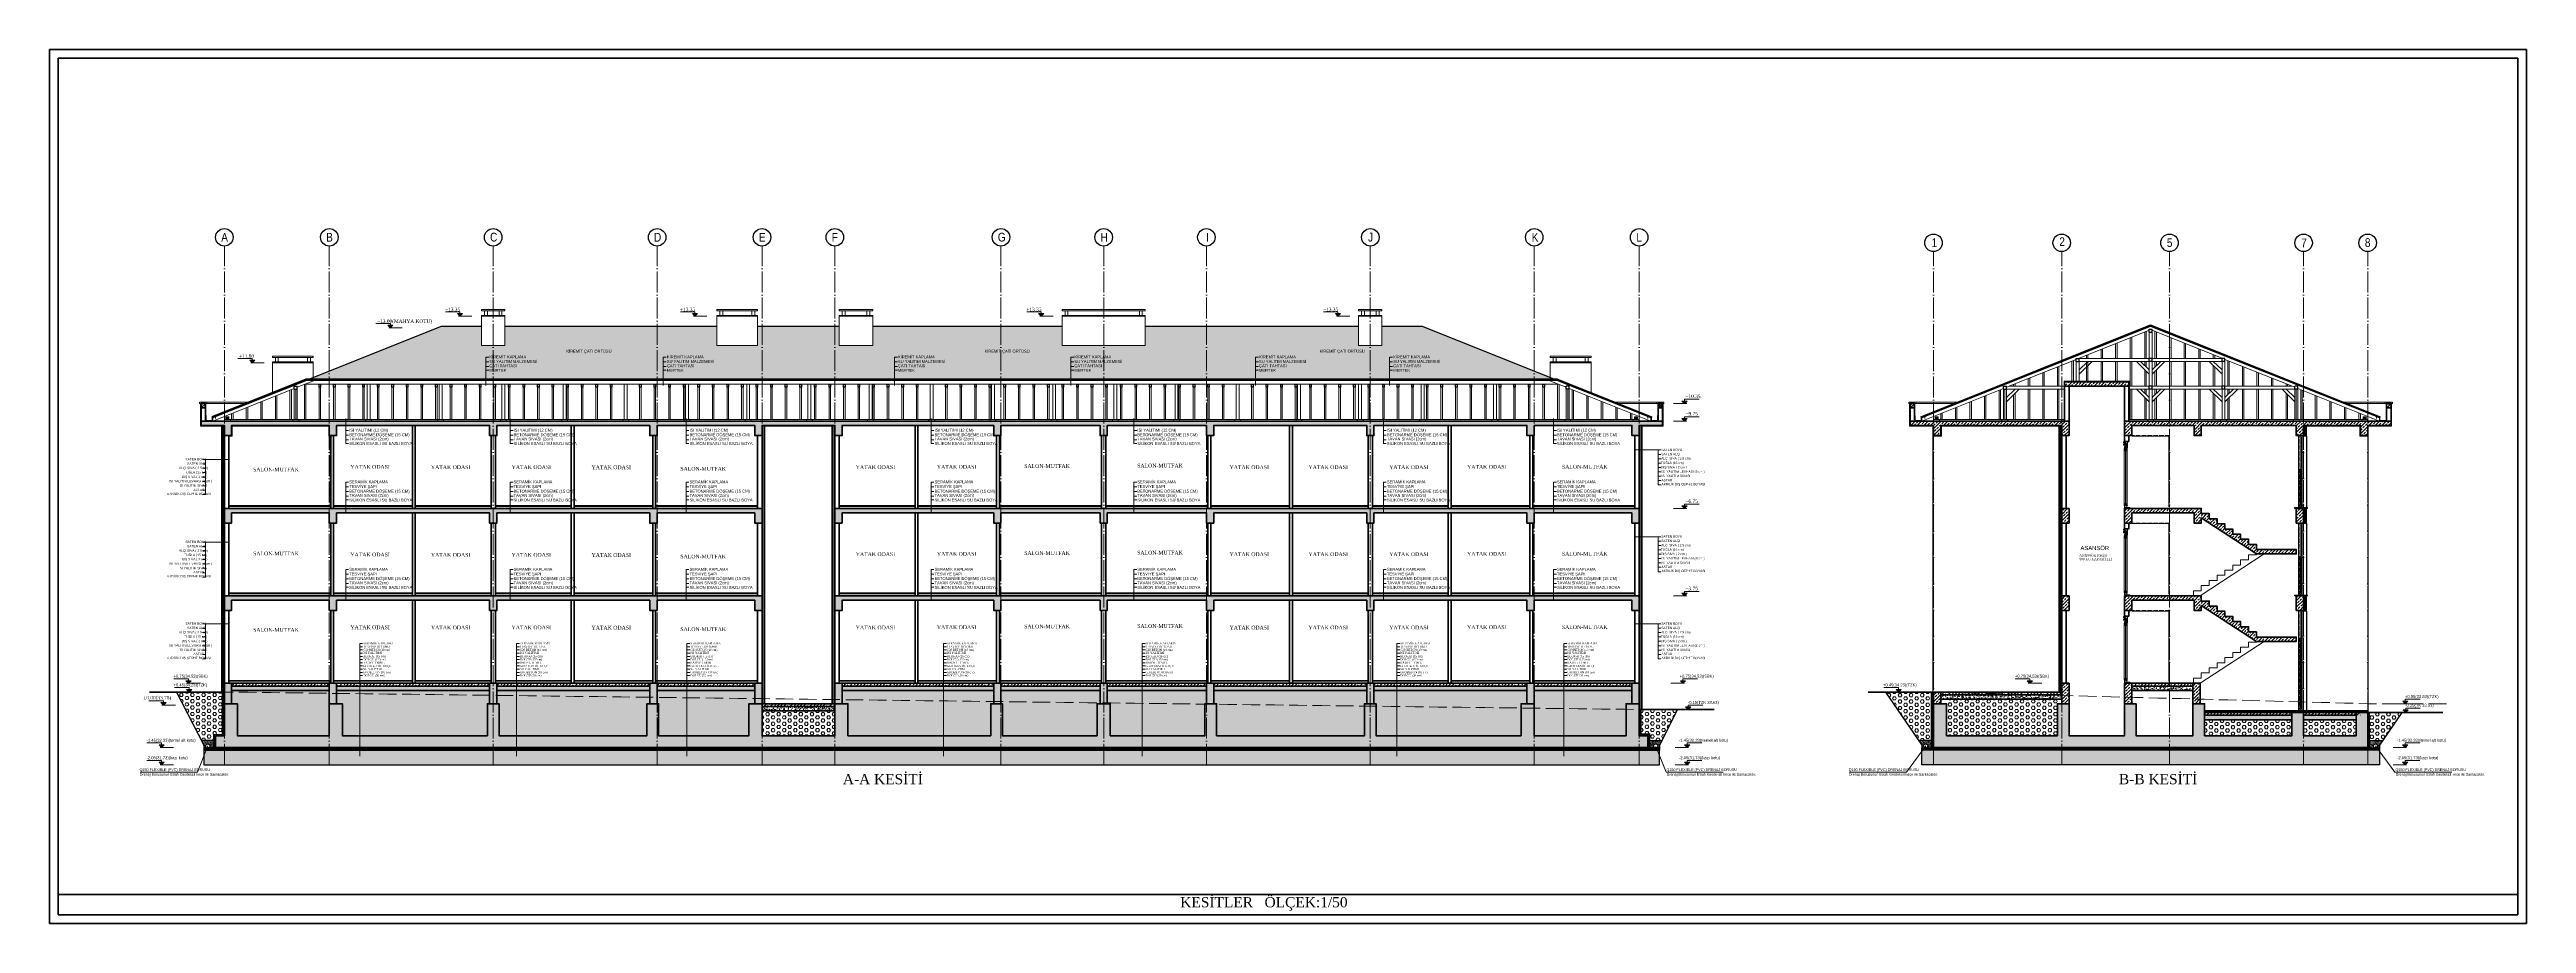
# Model space of a CAD drawing. Header units: millimetres. Extents: x 11587 to 81192, y -36083 to -25300.
# Drawn here: x 48727 to 57227, y -28300 to -25300 of the extents above; entities that cross this region are included whole.
import ezdxf

# ---------------------------------------------------------------- set-up
doc = ezdxf.new("R2010")
doc.units = ezdxf.units.MM
for name, pattern in [('AKS', [30, 24, -3, 0, -3]), ('IZDUSUM1', [20, 7.5, -5, 7.5, 0]), ('STRICHPUNKTX2', [2, 1, -0.5, 0, -0.5])]:
    doc.linetypes.add(name, pattern=pattern)
for name, color, linetype, lineweight in [('A-detay-yalıtım', 193, 'Continuous', 5), ('rtm-aks balon', 20, 'Continuous', 25), ('rtm-aks balon yazı', 7, 'Continuous', 20), ('rtm-aks yeni', 7, 'AKS', 20), ('rtm-antet yazı-03', 233, 'Continuous', 30), ('rtm-antet-02', 140, 'Continuous', 40), ('rtm-beton', 102, 'Continuous', 25), ('rtm-cam', 141, 'Continuous', 9), ('rtm-cephe-03', 241, 'Continuous', 30), ('rtm-cephe-04', 33, 'Continuous', 25), ('rtm-duv tugla', 22, 'Continuous', 35), ('rtm-izdusum-üst ince', 8, 'IZDUSUM1', 5), ('rtm-izdusum-üst kalın', 211, 'IZDUSUM1', 15), ('rtm-kesit katmanı-04', 33, 'Continuous', 25), ('rtm-kesit katmanı-05', 153, 'Continuous', 20), ('rtm-kesit katmanı-06', 136, 'Continuous', 15), ('rtm-kesit katmanı-07', 244, 'Continuous', 9), ('rtm-kplm dos-seramik', 13, 'Continuous', 9), ('rtm-mhl-yazı-adı', 150, 'Continuous', 30), ('rtm-mhl-yazı-m2', 7, 'Continuous', 20), ('rtm-mhl-yazı-malzeme', 253, 'Continuous', 13), ('rtm-olcu-iç 01', 7, 'Continuous', 20), ('rtm-pen-ahsap', 35, 'Continuous', 13), ('rtm-plan katmanı-07', 135, 'Continuous', 9), ('rtm-sembol kot yazı', 7, 'Continuous', 20), ('rtm-sembol malzeme cizgisi', 242, 'Continuous', 20), ('rtm-symbol lvl', 242, 'Continuous', 20), ('rtm-sıva', 252, 'Continuous', 15), ('rtm-tarama-betonarme', 51, 'Continuous', 15), ('rtm-tarama-cakil', 8, 'Continuous', 5), ('rtm-tas_betonarme', 50, 'Continuous', 40), ('rtm-ylt-sürme', 4, 'Continuous', 5)]:
    doc.layers.add(name, color=color, linetype=linetype, lineweight=lineweight)
doc.layers.add('Tarama', color=7, linetype='Continuous')
doc.styles.add('A', font='times.ttf', dxfattribs={"height": 20})
doc.styles.add('AKSYAZI', font='ARIALN.TTF')
doc.styles.add('ARIAL', font='times.ttf')
doc.styles.add('KT-isocpeur', font='arial.ttf', dxfattribs={"height": 10})
doc.styles.get("Standard").update_dxf_attribs({"font": 'arial.ttf'})
doc.styles.add('VAZ-OLCU', font='times.ttf', dxfattribs={"height": 60})
doc.linetypes.add('BATTING', pattern='A,0.00254,-2.54,[134,ltypeshp.shx,S=2.54,R=0,X=-2.54,Y=0],-5.08,[134,ltypeshp.shx,S=2.54,R=180,X=2.54,Y=0],-2.54', length=10.16254)
pattern_1 = [(45, (63294.627, 13305.797), (-11.22532, 11.22532), []), (45, (63305.852, 13305.797), (-11.22532, 11.22532), [7.9375, -3.96875])]
pattern_2 = [(45, (16867.01, -6966.657), (-11.22532, 11.22532), []), (45, (16878.235, -6966.657), (-11.22532, 11.22532), [7.9375, -3.96875])]
pattern_3 = [(45, (16867.01, -6996.657), (-11.22532, 11.22532), []), (45, (16878.235, -6996.657), (-11.22532, 11.22532), [7.9375, -3.96875])]
pattern_4 = [(50, (16867.01, -6996.657), (18.218467, -1.5939086), [1.905, -20.955]), (355, (16867.01, -6996.657), (-3.524342, 19.1056845), [1.524, -16.7640584]), (100.451445, (16868.528, -6996.79), (14.694125, 17.511775), [1.619001, -17.8090245]), (46.1842, (16867.01, -6991.577), (27.107904, -4.204233), [2.8575, -31.4325]), (96.63556, (16869.27, -6991.927), (23.740413, 24.742612), [2.428502, -26.71356]), (351.18415, (16867.01, -6991.577), (23.740413, 24.742612), [2.285997, -25.145973]), (21, (16869.55, -6992.847), (15.161439, -10.22652), [1.905, -20.955]), (326, (16869.55, -6992.847), (6.180203, 18.418797), [1.524, -16.764]), (71.451445, (16870.814, -6993.699), (21.341642, 8.192277), [1.619001, -17.808994]), (37.5, (16867.01, -6996.6566), (0.3088603, 8.4555039), [0, -16.5608, 0, -17.018, 0, -16.8275]), (7.5, (16867.01, -6996.657), (6.6819663, 10.0180575), [0, -9.7028, 0, -16.1798, 0, -6.4135]), (327.5, (16861.346, -6996.6566), (13.5590595, -0.5728744), [0, -6.35, 0, -19.812, 0, -26.289]), (317.5, (16858.806, -6996.657), (14.812918, 2.542649), [0, -8.255, 0, -13.1572, 0, -18.669])]
pattern_5 = [(0, (16867.01, -6996.657), (0, 10.9985226), [6.35, -12.7]), (120, (16867.01, -6996.657), (-9.525, -5.4992613), [6.35, -12.7]), (60, (16873.36, -6996.657), (-9.525, 5.4992613), [6.35, -12.7])]
pattern_6 = [(37.5, (-2490.4775, -9906.6142), (-0.080001565, 2.447066187), [0, -1.9304, 0, -2.159, 0, -2.06375]), (7.5, (-2490.4775, -9906.6142), (2.24761642, 3.5841255), [0, -1.0414, 0, -1.7399, 0, -0.66675]), (327.5, (-2492.0396, -9906.6142), (3.95496185, 0.00718592), [0, -0.635, 0, -2.286, 0, -2.9845]), (317.5, (-2492.0396, -9906.6142), (3.81778226, 1.11464662), [0, -0.3175, 0, -1.4986, 0, -1.7145])]
pattern_7 = [(45, (-628820.41, -4563423.827), (-8.98025612, 8.98025612), []), (45, (-628811.43, -4563423.827), (-8.98025612, 8.98025612), [6.35, -3.175])]
pattern_8 = [(45, (0, -2946.852), (-11.22532, 11.22532), []), (45, (11.225, -2946.852), (-11.22532, 11.22532), [7.9375, -3.96875])]
pattern_9 = [(0, (0, 30), (0, 10.9985226), [6.35, -12.7]), (120, (0, 30), (-9.525, -5.4992613), [6.35, -12.7]), (60, (6.35, 30), (-9.525, 5.4992613), [6.35, -12.7])]
pattern_10 = [(37.5, (3404.7197, -9906.6142), (-0.080001565, 2.44706619), [0, -1.9304, 0, -2.159, 0, -2.06375]), (7.5, (3404.7197, -9906.6142), (2.24761642, 3.5841255), [0, -1.0414, 0, -1.7399, 0, -0.66675]), (327.5, (3403.1576, -9906.6142), (3.95496185, 0.00718592), [0, -0.635, 0, -2.286, 0, -2.9845]), (317.5, (3403.1576, -9906.6142), (3.81778226, 1.11464662), [0, -0.3175, 0, -1.4986, 0, -1.7145])]

msp = doc.modelspace()

# ---------------------------------------------------------------- hatches: boundary and pattern name
at = {"layer": 'rtm-cephe-04'}
h = msp.add_hatch(dxfattribs=at)
h.set_pattern_fill('AR-RSHKE', color=256, scale=0.15, style=0)
h.set_pattern_definition([(0, (6000, -2946.85), (97.155, 45.72), [22.86, -19.05, 26.67, -11.43, 34.29, -15.24]), (0, (6022.86, -2944.947), (97.155, 45.72), [19.05, -72.39, 15.24, -22.86]), (0, (6068.58, -2949.71), (97.155, 45.72), [11.43, -118.11]), (90, (6000, -2946.852), (-32.385, 45.72), [43.815, -139.065]), (90, (6022.86, -2946.852), (-32.385, 45.72), [42.8625, -140.0175]), (90, (6041.91, -2946.852), (-32.385, 45.72), [40.005, -142.875]), (90, (6068.58, -2949.71), (-32.385, 45.72), [43.815, -139.065]), (90, (6080.01, -2949.71), (-32.385, 45.72), [43.815, -139.065]), (90, (6114.3, -2946.852), (-32.385, 45.72), [41.91, -140.97])])
h.paths.add_polyline_path([(50289.09, -26249.14), (50289.09, -26315.03), (50209.09, -26315.03), (50209.09, -26249.14), (50071.59, -26249.14), (49616.97, -26430.99), (53891.22, -26430.99), (53436.59, -26249.14), (53299.09, -26249.14), (53299.09, -26315.03), (53219.09, -26315.03), (53219.09, -26249.14), (52486.59, -26249.14), (52486.59, -26315.03), (52201.59, -26315.03), (52201.59, -26249.14), (51551.59, -26249.14), (51551.59, -26315.03), (51436.59, -26315.03), (51436.59, -26249.14), (51156.59, -26249.14), (51156.59, -26315.03), (51016.59, -26315.03), (51016.59, -26249.14)])
at = {"layer": 'rtm-olcu-iç 01'}
h = msp.add_hatch(dxfattribs=at)
h.set_pattern_fill('AR-CONC', color=256, scale=0.2, style=0)
h.set_pattern_definition([(50, (-427787.035, -4533345.17), (36.4369338, -3.1878171), [3.81, -41.91]), (355, (-427787.035, -4533345.17), (-7.0486843, 38.21136905), [3.048, -33.52811683]), (100.4514447, (-427783.998, -4533345.435), (29.38824942, 35.02355038), [3.23800176, -35.61804892]), (46.1842, (-427787.035, -4533335.01), (54.2158082, -8.4084656), [5.715, -62.865]), (96.6355576, (-427782.517, -4533335.71), (47.4808268, 49.4852249), [4.8570046, -53.4271216]), (351.1841512, (-427787.035, -4533335.01), (47.4808268, 49.4852249), [4.5719934, -50.2919464]), (21, (-427781.955, -4533337.55), (30.32287825, -20.45303964), [3.81, -41.91]), (326, (-427781.955, -4533337.55), (12.36040567, 36.83759322), [3.048, -33.528]), (71.451445, (-427779.428, -4533339.254), (42.68328386, 16.38455378), [3.23800176, -35.61798752]), (37.5, (-427787.035, -4533345.17), (0.61772065, 16.911007775), [0, -33.1216, 0, -34.036, 0, -33.655]), (7.5, (-427787.035, -4533345.17), (13.3639325, 20.036114964), [0, -19.4056, 0, -32.3596, 0, -12.827]), (327.5, (-427798.363, -4533345.17), (27.118119033, -1.1457488), [0, -12.7, 0, -39.624, 0, -52.578]), (317.5, (-427803.443, -4533345.17), (29.62583628, 5.08529821), [0, -16.51, 0, -26.3144, 0, -37.338])])
h.paths.add_polyline_path([(49256.59, -27755.03), (54251.62, -27755.03), (54251.62, -27705.03), (49256.59, -27705.03)])
h = msp.add_hatch(dxfattribs=at)
h.set_pattern_fill('AR-CONC', color=256, scale=0.2, style=0)
h.set_pattern_definition([(50, (-421921.837, -4533345.17), (36.4369338, -3.1878171), [3.81, -41.91]), (355, (-421921.837, -4533345.17), (-7.0486843, 38.21136905), [3.048, -33.52811683]), (100.4514447, (-421918.8, -4533345.435), (29.38824942, 35.02355038), [3.23800176, -35.61804892]), (46.1842, (-421921.837, -4533335.01), (54.2158082, -8.4084656), [5.715, -62.865]), (96.6355576, (-421917.32, -4533335.71), (47.4808268, 49.4852249), [4.8570046, -53.4271216]), (351.1841512, (-421921.84, -4533335.01), (47.4808268, 49.4852249), [4.5719934, -50.2919464]), (21, (-421916.757, -4533337.55), (30.32287825, -20.45303964), [3.81, -41.91]), (326, (-421916.757, -4533337.55), (12.36040567, 36.83759322), [3.048, -33.528]), (71.451445, (-421914.23, -4533339.254), (42.68328386, 16.38455378), [3.23800176, -35.61798752]), (37.5, (-421921.837, -4533345.17), (0.61772065, 16.911007775), [0, -33.1216, 0, -34.036, 0, -33.655]), (7.5, (-421921.837, -4533345.17), (13.3639325, 20.036114964), [0, -19.4056, 0, -32.3596, 0, -12.827]), (327.5, (-421933.166, -4533345.17), (27.118119033, -1.1457488), [0, -12.7, 0, -39.624, 0, -52.578]), (317.5, (-421938.246, -4533345.17), (29.62583628, 5.08529821), [0, -16.51, 0, -26.3144, 0, -37.338])])
h.paths.add_polyline_path([(55151.79, -27755.03), (55151.79, -27705.03), (56721.79, -27705.03), (56721.8, -27755.03)])
at = {"layer": 'rtm-symbol lvl'}
for points in [[(49905.06, -26246.19), (49896.22, -26255.03), (49887.38, -26246.19)], [(49905.06, -26246.19), (49896.22, -26255.03), (49887.38, -26246.19)], [(50143.9, -26206.19), (50135.06, -26215.03), (50126.22, -26206.19)], [(50143.9, -26206.19), (50135.06, -26215.03), (50126.22, -26206.19)], [(50950.17, -26206.19), (50941.33, -26215.03), (50932.49, -26206.19)], [(50950.17, -26206.19), (50941.33, -26215.03), (50932.49, -26206.19)], [(52138.63, -26206.19), (52129.79, -26215.03), (52120.95, -26206.19)], [(52138.63, -26206.19), (52129.79, -26215.03), (52120.95, -26206.19)], [(53156.93, -26206.19), (53148.09, -26215.03), (53139.25, -26206.19)], [(53156.93, -26206.19), (53148.09, -26215.03), (53139.25, -26206.19)], [(49431.18, -26366.19), (49422.34, -26375.03), (49413.5, -26366.19)], [(49431.18, -26366.19), (49422.34, -26375.03), (49413.5, -26366.19)], [(54328.3, -26506.19), (54337.14, -26515.03), (54345.98, -26506.19)], [(54328.3, -26506.19), (54337.14, -26515.03), (54345.98, -26506.19)], [(54328.3, -26566.19), (54337.14, -26575.03), (54345.98, -26566.19)], [(54328.3, -26566.19), (54337.14, -26575.03), (54345.98, -26566.19)], [(54328.3, -26866.19), (54337.14, -26875.03), (54345.98, -26866.19)], [(54328.3, -26866.19), (54337.14, -26875.03), (54345.98, -26866.19)], [(54328.3, -27166.19), (54337.14, -27175.03), (54345.98, -27166.19)], [(54328.3, -27166.19), (54337.14, -27175.03), (54345.98, -27166.19)], [(49212.17, -27466.12), (49203.26, -27475.03), (49194.35, -27466.12)], [(49212.17, -27466.12), (49203.26, -27475.03), (49194.35, -27466.12)], [(49214.68, -27496.12), (49205.78, -27505.03), (49196.87, -27496.12)], [(49214.68, -27496.12), (49205.78, -27505.03), (49196.87, -27496.12)], [(54322.96, -27466.12), (54331.87, -27475.03), (54340.78, -27466.12)], [(54322.96, -27466.12), (54331.87, -27475.03), (54340.78, -27466.12)], [(55080.93, -27496.12), (55072.02, -27505.03), (55063.11, -27496.12)], [(55080.93, -27496.12), (55072.02, -27505.03), (55063.11, -27496.12)], [(55530.91, -27466.12), (55522, -27475.03), (55513.09, -27466.12)], [(55530.91, -27466.12), (55522, -27475.03), (55513.09, -27466.12)], [(56801.96, -27536.12), (56810.87, -27545.03), (56819.78, -27536.12)], [(56801.96, -27536.12), (56810.87, -27545.03), (56819.78, -27536.12)], [(49126.29, -27541.19), (49117.45, -27550.03), (49108.61, -27541.19)], [(49126.29, -27541.19), (49117.45, -27550.03), (49108.61, -27541.19)], [(54340.83, -27556.12), (54349.74, -27565.03), (54358.65, -27556.12)], [(54340.83, -27556.12), (54349.74, -27565.03), (54358.65, -27556.12)], [(56803.49, -27566.19), (56812.33, -27575.03), (56821.17, -27566.19)], [(56803.49, -27566.19), (56812.33, -27575.03), (56821.17, -27566.19)], [(49120.06, -27686.12), (49111.15, -27695.03), (49102.24, -27686.12)], [(49120.06, -27686.12), (49111.15, -27695.03), (49102.24, -27686.12)], [(54337.52, -27686.12), (54346.43, -27695.03), (54355.34, -27686.12)], [(54337.52, -27686.12), (54346.43, -27695.03), (54355.34, -27686.12)], [(56801.56, -27686.12), (56810.47, -27695.03), (56819.38, -27686.12)], [(56801.56, -27686.12), (56810.47, -27695.03), (56819.38, -27686.12)], [(49120.06, -27746.12), (49111.15, -27755.03), (49102.24, -27746.12)], [(49120.06, -27746.12), (49111.15, -27755.03), (49102.24, -27746.12)], [(54337.52, -27746.12), (54346.43, -27755.03), (54355.34, -27746.12)], [(54337.52, -27746.12), (54346.43, -27755.03), (54355.34, -27746.12)], [(56801.56, -27746.12), (56810.47, -27755.03), (56819.38, -27746.12)], [(56801.56, -27746.12), (56810.47, -27755.03), (56819.38, -27746.12)]]:
    msp.add_hatch(color=256, dxfattribs=at).paths.add_polyline_path(points)
at = {"layer": 'rtm-tarama-betonarme'}
h = msp.add_hatch(dxfattribs=at)
h.set_pattern_fill('ANSI33', color=256, scale=2)
h.set_pattern_definition([(45, (-634685.608, -4563423.827), (-8.98025612, 8.98025612), []), (45, (-634676.627, -4563423.827), (-8.98025612, 8.98025612), [6.35, -3.175])])
h.paths.add_polyline_path([(49246.59, -26530.03), (49261.59, -26530.03), (49261.59, -26530.69), (49261.59, -26515.03), (49246.59, -26515.03)])
h = msp.add_hatch(dxfattribs=at)
h.set_pattern_fill('ANSI33', color=256, style=0)
h.set_pattern_definition([(45, (46427.6166, 20302.453), (-4.4901281, 4.4901281), []), (45, (46432.107, 20302.453), (-4.4901281, 4.4901281), [3.175, -1.5875])])
h.paths.add_polyline_path([(54261.59, -26515.03), (54246.59, -26515.03), (54246.59, -26530.03), (54261.59, -26530.03)])
h = msp.add_hatch(dxfattribs=at)
h.set_pattern_fill('ANSI33', color=256, scale=2)
h.set_pattern_definition(pattern_7)
h.paths.add_polyline_path([(55111.79, -26530.03), (55126.79, -26530.03), (55126.79, -26556.55), (55126.79, -26515.03), (55111.79, -26515.03)])
at = {"layer": 'rtm-tarama-betonarme', "ltscale": 1.5}
h = msp.add_hatch(dxfattribs=at)
h.set_pattern_fill('ANSI33', color=256, scale=2.5, style=0)
h.set_pattern_definition(pattern_8)
h.paths.add_polyline_path([(55641.79, -26440.03), (55641.79, -26455.03), (55861.79, -26455.03), (55861.79, -26440.03)])
at = {"layer": 'rtm-tarama-betonarme'}
h = msp.add_hatch(dxfattribs=at)
h.set_pattern_fill('ANSI33', color=256, scale=2)
h.set_pattern_definition(pattern_7)
h.paths.add_polyline_path([(56761.79, -26530.03), (56746.79, -26530.03), (56746.79, -26556.55), (56746.79, -26515.03), (56761.79, -26515.03)])
at = {"layer": 'rtm-tarama-betonarme', "ltscale": 1.5}
h = msp.add_hatch(dxfattribs=at)
h.set_pattern_fill('ANSI33', color=256, scale=2.5, style=0)
h.set_pattern_definition(pattern_1)
h.paths.add_polyline_path([(51446.59, -26590.03), (51966.59, -26590.03), (51966.59, -26625.03), (51991.59, -26625.03), (51991.59, -26590.03), (52331.59, -26590.03), (52331.59, -26625.03), (52356.59, -26625.03), (52356.59, -26590.03), (52696.59, -26590.03), (52696.59, -26625.03), (52721.59, -26625.03), (52721.59, -26590.03), (53246.59, -26590.03), (53246.59, -26625.03), (53271.59, -26625.03), (53271.59, -26590.03), (53796.59, -26590.03), (53796.59, -26625.03), (53821.59, -26625.03), (53821.59, -26590.03), (54156.59, -26590.03), (54156.59, -26625.03), (54181.59, -26625.03), (54181.59, -26590.03), (54261.59, -26590.03), (54261.59, -26575.03), (49246.59, -26575.03), (49246.59, -26590.03), (49326.59, -26590.03), (49326.59, -26625.03), (49351.59, -26625.03), (49351.59, -26590.03), (49686.59, -26590.03), (49686.59, -26625.03), (49711.59, -26625.03), (49711.59, -26590.03), (50236.59, -26590.03), (50236.59, -26625.03), (50261.59, -26625.03), (50261.59, -26590.03), (50786.59, -26590.03), (50786.59, -26625.03), (50811.59, -26625.03), (50811.59, -26590.03), (51146.59, -26590.03), (51146.59, -26625.03), (51171.59, -26625.03), (51171.59, -26590.03), (51421.59, -26590.03), (51421.59, -26625.03), (51446.59, -26625.03)])
h = msp.add_hatch(dxfattribs=at)
h.set_pattern_fill('ANSI33', color=256, scale=2.5, style=0)
h.set_pattern_definition(pattern_8)
h.paths.add_polyline_path([(55631.79, -26625.03), (55656.79, -26625.03), (55656.79, -26575.03), (55111.79, -26575.03), (55111.79, -26590.03), (55191.79, -26590.03), (55191.79, -26625.03), (55216.79, -26625.03), (55216.79, -26590.03), (55631.79, -26590.03)])
h = msp.add_hatch(dxfattribs=at)
h.set_pattern_fill('ANSI33', color=256, scale=2.5, style=0)
h.set_pattern_definition(pattern_8)
h.paths.add_polyline_path([(56461.79, -26590.03), (56656.79, -26590.03), (56656.79, -26625.03), (56681.79, -26625.03), (56681.79, -26590.03), (56761.79, -26590.03), (56761.79, -26575.03), (55846.79, -26575.03), (55846.79, -26625.03), (55871.79, -26625.03), (55871.79, -26590.03), (56085.79, -26590.03), (56085.79, -26625.03), (56110.79, -26625.03), (56110.79, -26590.03), (56436.79, -26590.03), (56436.79, -26625.03), (56461.79, -26625.03)])
h = msp.add_hatch(dxfattribs=at)
h.set_pattern_fill('ANSI33', color=256, scale=2.5, style=0)
h.set_pattern_definition(pattern_1)
h.paths.add_polyline_path([(49711.59, -26890.03), (50236.59, -26890.03), (50236.59, -26925.03), (50261.59, -26925.03), (50261.59, -26890.03), (50786.59, -26890.03), (50786.59, -26925.03), (50811.59, -26925.03), (50811.59, -26890.03), (51146.59, -26890.03), (51146.59, -26925.03), (51171.59, -26925.03), (51171.59, -26875.03), (49326.59, -26875.03), (49326.59, -26925.03), (49351.59, -26925.03), (49351.59, -26890.03), (49686.59, -26890.03), (49686.59, -26925.03), (49711.59, -26925.03)])
h = msp.add_hatch(dxfattribs=at)
h.set_pattern_fill('ANSI33', color=256, scale=2.5, style=0)
h.set_pattern_definition(pattern_1)
h.paths.add_polyline_path([(52331.59, -26925.03), (52356.59, -26925.03), (52356.59, -26890.03), (52696.59, -26890.03), (52696.59, -26925.03), (52721.59, -26925.03), (52721.59, -26890.03), (53246.59, -26890.03), (53246.59, -26925.03), (53271.59, -26925.03), (53271.59, -26890.03), (53796.59, -26890.03), (53796.59, -26925.03), (53821.59, -26925.03), (53821.59, -26890.03), (54156.59, -26890.03), (54156.59, -26925.03), (54181.59, -26925.03), (54181.59, -26875.03), (51421.59, -26875.03), (51421.59, -26925.03), (51446.59, -26925.03), (51446.59, -26890.03), (51966.59, -26890.03), (51966.59, -26925.03), (51991.59, -26925.03), (51991.59, -26890.03), (52331.59, -26890.03)])
h = msp.add_hatch(dxfattribs=at)
h.set_pattern_fill('ANSI33', color=256, scale=2.5, style=0)
h.set_pattern_definition([(45, (46427.617, 17355.601), (-11.22532, 11.22532), []), (45, (46438.842, 17355.601), (-11.22532, 11.22532), [7.9375, -3.96875])])
h.paths.add_polyline_path([(55656.79, -26875.03), (55631.79, -26875.03), (55631.79, -26925.03), (55656.79, -26925.03)])
h.paths.add_polyline_path([(55656.79, -27175.03), (55631.79, -27175.03), (55631.79, -27225.03), (55656.79, -27225.03)])
h = msp.add_hatch(dxfattribs=at)
h.set_pattern_fill('ANSI33', color=256, scale=2.5, style=0)
h.paths.add_polyline_path([(56085.79, -26925.03), (56110.79, -26925.03), (56110.79, -26907.63), (56299.79, -27031.18), (56436.79, -27031.18), (56436.79, -27016.18), (56299.79, -27016.18), (56299.79, -26998.53), (56272.79, -26998.53), (56272.79, -26980.88), (56245.79, -26980.88), (56245.79, -26963.23), (56218.79, -26963.23), (56218.79, -26945.58), (56191.79, -26945.58), (56191.79, -26927.93), (56164.79, -26927.93), (56164.79, -26910.28), (56137.79, -26910.28), (56137.79, -26892.63), (56110.79, -26892.63), (56110.79, -26875.03), (55865.51, -26875.03), (55865.51, -26875.07), (55865.15, -26875.07), (55846.79, -26875.03), (55846.79, -26925.03), (55871.79, -26925.03), (55871.79, -26890.03), (56085.79, -26890.03)])
h = msp.add_hatch(dxfattribs=at)
h.set_pattern_fill('ANSI33', color=256, scale=2.5, style=0)
h.paths.add_polyline_path([(56436.79, -26925.03), (56461.79, -26925.03), (56461.79, -26875.03), (56436.79, -26875.03)])
h.paths.add_polyline_path([(56461.79, -27175.03), (56436.79, -27175.03), (56436.79, -27225.03), (56461.79, -27225.03)])
h = msp.add_hatch(dxfattribs=at)
h.set_pattern_fill('ANSI33', color=256, scale=2.5, style=0)
h.set_pattern_definition(pattern_1)
h.paths.add_polyline_path([(50811.59, -27190.03), (51146.59, -27190.03), (51146.59, -27225.03), (51171.59, -27225.03), (51171.59, -27175.03), (49326.59, -27175.03), (49326.59, -27225.03), (49351.59, -27225.03), (49351.59, -27190.03), (49686.59, -27190.03), (49686.59, -27225.03), (49711.59, -27225.03), (49711.59, -27190.03), (50236.59, -27190.03), (50236.59, -27225.03), (50261.59, -27225.03), (50261.59, -27190.03), (50786.59, -27190.03), (50786.59, -27225.03), (50811.59, -27225.03)])
h = msp.add_hatch(dxfattribs=at)
h.set_pattern_fill('ANSI33', color=256, scale=2.5, style=0)
h.set_pattern_definition(pattern_1)
h.paths.add_polyline_path([(52331.59, -27225.03), (52356.59, -27225.03), (52356.59, -27190.03), (52696.59, -27190.03), (52696.59, -27225.03), (52721.59, -27225.03), (52721.59, -27190.03), (53246.59, -27190.03), (53246.59, -27225.03), (53271.59, -27225.03), (53271.59, -27190.03), (53796.59, -27190.03), (53796.59, -27225.03), (53821.59, -27225.03), (53821.59, -27190.03), (54156.59, -27190.03), (54156.59, -27225.03), (54181.59, -27225.03), (54181.59, -27175.03), (51421.59, -27175.03), (51421.59, -27225.03), (51446.59, -27225.03), (51446.59, -27190.03), (51966.59, -27190.03), (51966.59, -27225.03), (51991.59, -27225.03), (51991.59, -27190.03), (52331.59, -27190.03)])
h = msp.add_hatch(dxfattribs=at)
h.set_pattern_fill('ANSI33', color=256, scale=2.5, style=0)
h.set_pattern_definition([(45, (0, -300), (-11.22532, 11.22532), []), (45, (11.225, -300), (-11.22532, 11.22532), [7.9375, -3.96875])])
h.paths.add_polyline_path([(56085.79, -27225.03), (56110.79, -27225.03), (56110.79, -27207.63), (56299.79, -27331.18), (56436.79, -27331.18), (56436.79, -27316.18), (56299.79, -27316.18), (56299.79, -27298.53), (56272.79, -27298.53), (56272.79, -27280.88), (56245.79, -27280.88), (56245.79, -27263.23), (56218.79, -27263.23), (56218.79, -27245.58), (56191.79, -27245.58), (56191.79, -27227.93), (56164.79, -27227.93), (56164.79, -27210.28), (56137.79, -27210.28), (56137.79, -27192.63), (56110.79, -27192.63), (56110.79, -27175.03), (55865.51, -27175.03), (55865.51, -27175.07), (55865.15, -27175.07), (55846.79, -27175.03), (55846.79, -27225.03), (55871.79, -27225.03), (55871.79, -27190.03), (56085.79, -27190.03)])
h = msp.add_hatch(dxfattribs=at)
h.set_pattern_fill('ANSI33', color=256, scale=2.5, style=0)
h.set_pattern_definition(pattern_2)
h.paths.add_polyline_path([(49326.59, -27545.03), (49351.59, -27545.03), (49351.59, -27475.03), (49326.59, -27475.03)])
h.paths.add_polyline_path([(49711.59, -27475.03), (49686.59, -27475.03), (49686.59, -27545.03), (49711.59, -27545.03)])
h.paths.add_polyline_path([(50261.59, -27475.03), (50236.59, -27475.03), (50236.59, -27545.03), (50261.59, -27545.03)])
h.paths.add_polyline_path([(50786.59, -27545.03), (50811.59, -27545.03), (50811.59, -27475.03), (50786.59, -27475.03)])
h.paths.add_polyline_path([(51146.59, -27545.03), (51171.59, -27545.03), (51171.59, -27475.03), (51146.59, -27475.03)])
h = msp.add_hatch(dxfattribs=at)
h.set_pattern_fill('ANSI33', color=256, scale=2.5, style=0)
h.set_pattern_definition(pattern_3)
h.paths.add_polyline_path([(49711.59, -27475.03), (49711.59, -27485.03), (50236.59, -27485.03), (50236.59, -27475.03)])
h.paths.add_polyline_path([(49351.59, -27475.03), (49351.59, -27485.03), (49686.59, -27485.03), (49686.59, -27475.03)])
h = msp.add_hatch(dxfattribs=at)
h.set_pattern_fill('ANSI33', color=256, scale=2.5, style=0)
h.set_pattern_definition(pattern_3)
h.paths.add_polyline_path([(51146.59, -27485.03), (51146.59, -27475.03), (50811.59, -27475.03), (50811.59, -27485.03)])
h.paths.add_polyline_path([(50786.59, -27485.03), (50786.59, -27475.03), (50261.59, -27475.03), (50261.59, -27485.03)])
h = msp.add_hatch(dxfattribs=at)
h.set_pattern_fill('ANSI33', color=256, scale=2.5, style=0)
h.set_pattern_definition(pattern_2)
h.paths.add_polyline_path([(51446.59, -27475.03), (51421.59, -27475.03), (51421.59, -27545.03), (51446.59, -27545.03)])
h.paths.add_polyline_path([(51966.59, -27545.03), (51991.59, -27545.03), (51991.59, -27475.03), (51966.59, -27475.03)])
h.paths.add_polyline_path([(52331.59, -27545.03), (52356.59, -27545.03), (52356.59, -27475.03), (52331.59, -27475.03)])
h.paths.add_polyline_path([(52696.59, -27545.03), (52721.59, -27545.03), (52721.59, -27475.03), (52696.59, -27475.03)])
h.paths.add_polyline_path([(53271.59, -27475.03), (53246.59, -27475.03), (53246.59, -27545.03), (53271.59, -27545.03)])
h.paths.add_polyline_path([(53821.59, -27475.03), (53796.59, -27475.03), (53796.59, -27545.03), (53821.59, -27545.03)])
h.paths.add_polyline_path([(54181.59, -27475.03), (54156.59, -27475.03), (54156.59, -27545.03), (54181.59, -27545.03)])
h = msp.add_hatch(dxfattribs=at)
h.set_pattern_fill('ANSI33', color=256, scale=2.5, style=0)
h.set_pattern_definition(pattern_3)
h.paths.add_polyline_path([(51991.59, -27475.03), (51991.59, -27485.03), (52331.59, -27485.03), (52331.59, -27475.03)])
h.paths.add_polyline_path([(51966.59, -27485.03), (51966.59, -27475.03), (51446.59, -27475.03), (51446.59, -27485.03)])
h = msp.add_hatch(dxfattribs=at)
h.set_pattern_fill('ANSI33', color=256, scale=2.5, style=0)
h.set_pattern_definition(pattern_3)
h.paths.add_polyline_path([(53246.59, -27485.03), (53246.59, -27475.03), (52721.59, -27475.03), (52721.59, -27485.03)])
h.paths.add_polyline_path([(52696.59, -27485.03), (52696.59, -27475.03), (52356.59, -27475.03), (52356.59, -27485.03)])
h = msp.add_hatch(dxfattribs=at)
h.set_pattern_fill('ANSI33', color=256, scale=2.5, style=0)
h.set_pattern_definition(pattern_3)
h.paths.add_polyline_path([(53821.59, -27475.03), (53821.59, -27485.03), (54156.59, -27485.03), (54156.59, -27475.03)])
h.paths.add_polyline_path([(53271.59, -27475.03), (53271.59, -27485.03), (53796.59, -27485.03), (53796.59, -27475.03)])
h = msp.add_hatch(dxfattribs=at)
h.set_pattern_fill('ANSI33', color=256, scale=2.5, style=0)
h.paths.add_polyline_path([(55191.79, -27545.03), (55216.79, -27545.03), (55216.79, -27505.7), (55191.79, -27505.03), (55191.79, -27505.03)])
h = msp.add_hatch(dxfattribs=at)
h.set_pattern_fill('ANSI33', color=256, scale=2.5, style=0)
h.set_pattern_definition([(45, (0, -2876.852), (-11.22532, 11.22532), []), (45, (11.225, -2876.852), (-11.22532, 11.22532), [7.9375, -3.96875])])
h.paths.add_polyline_path([(55216.79, -27505.03), (55631.79, -27505.03), (55631.79, -27515.03), (55216.79, -27515.03)])
h = msp.add_hatch(dxfattribs=at)
h.set_pattern_fill('ANSI33', color=256, scale=2.5, style=0)
h.set_pattern_definition(pattern_8)
h.paths.add_polyline_path([(56081.79, -27475.03), (56106.79, -27475.03), (56106.79, -27545.03), (56081.79, -27545.03)])
h.paths.add_polyline_path([(55846.79, -27475.03), (55871.79, -27475.03), (55871.79, -27545.03), (55846.79, -27545.03)])
h.paths.add_polyline_path([(55631.79, -27475.03), (55656.79, -27475.03), (55656.79, -27545.03), (55631.79, -27545.03)])
h = msp.add_hatch(dxfattribs=at)
h.set_pattern_fill('ANSI33', color=256, scale=2.5, style=0)
h.set_pattern_definition(pattern_8)
h.paths.add_polyline_path([(55871.79, -27475.03), (56081.79, -27475.03), (56081.79, -27485.03), (55871.79, -27485.03)])
h = msp.add_hatch(dxfattribs=at)
h.set_pattern_fill('ANSI33', color=256, scale=2.5, style=0)
h.set_pattern_definition(pattern_1)
h.paths.add_polyline_path([(51421.59, -27655.03), (51171.59, -27655.03), (51171.59, -27545.03), (51126.59, -27545.03), (51126.59, -27655.03), (50816.59, -27655.03), (50816.59, -27545.03), (50776.59, -27545.03), (50776.59, -27655.03), (50269.09, -27655.03), (50269.09, -27545.03), (50229.09, -27545.03), (50229.09, -27655.03), (49731.59, -27655.03), (49731.59, -27545.03), (49686.59, -27545.03), (49686.59, -27655.03), (49371.59, -27655.03), (49371.59, -27545.03), (49326.59, -27545.03), (49326.59, -27655.03), (49296.59, -27655.03), (49296.59, -27695.03), (54211.59, -27695.03), (54211.59, -27655.03), (54181.59, -27655.03), (54181.59, -27545.03), (54136.59, -27545.03), (54136.59, -27655.03), (53821.59, -27655.03), (53821.59, -27545.03), (53776.59, -27545.03), (53776.59, -27655.03), (53279.09, -27655.03), (53279.09, -27545.03), (53239.09, -27545.03), (53239.09, -27655.03), (52731.59, -27655.03), (52731.59, -27545.03), (52691.59, -27545.03), (52691.59, -27655.03), (52366.59, -27655.03), (52366.59, -27545.03), (52321.59, -27545.03), (52321.59, -27655.03), (51996.59, -27655.03), (51996.59, -27545.03), (51956.59, -27545.03), (51956.59, -27655.03), (51466.59, -27655.03), (51466.59, -27545.03), (51421.59, -27545.03)])
h = msp.add_hatch(dxfattribs=at)
h.set_pattern_fill('ANSI33', color=256, scale=2.5, style=0)
h.set_pattern_definition([(45, (0, -2916.852), (-11.22532, 11.22532), []), (45, (11.225, -2916.852), (-11.22532, 11.22532), [7.9375, -3.96875])])
h.paths.add_polyline_path([(51421.59, -27545.03), (51171.59, -27545.03), (51171.59, -27555.03), (51421.59, -27555.03)])
h = msp.add_hatch(dxfattribs=at)
h.set_pattern_fill('ANSI33', color=256, scale=2.5, style=0)
h.set_pattern_definition([(45, (0, -2916.852), (-11.22532, 11.22532), []), (45, (11.225, -2916.852), (-11.22532, 11.22532), [7.9375, -3.96875])])
h.paths.add_polyline_path([(56121.79, -27655.03), (56121.79, -27545.03), (56081.79, -27545.03), (56081.79, -27655.03), (55886.79, -27655.03), (55886.79, -27545.03), (55846.79, -27545.03), (55846.79, -27655.03), (55656.79, -27655.03), (55656.79, -27545.03), (55616.79, -27545.03), (55616.79, -27655.03), (55236.79, -27655.03), (55236.79, -27545.03), (55191.79, -27545.03), (55191.79, -27695.03), (56681.79, -27695.03), (56681.79, -27575.03), (56641.79, -27575.03), (56641.79, -27655.03), (56461.79, -27655.03), (56461.79, -27575.03), (56421.79, -27575.03), (56421.79, -27655.03)])
h = msp.add_hatch(dxfattribs=at)
h.set_pattern_fill('ANSI33', color=256, scale=2.5, style=0)
h.set_pattern_definition([(45, (0, -40), (-11.22532, 11.22532), []), (45, (11.225, -40), (-11.22532, 11.22532), [7.9375, -3.96875])])
h.paths.add_polyline_path([(56121.79, -27575.03), (56421.79, -27575.03), (56421.79, -27585.03), (56121.79, -27585.03)])
h.paths.add_polyline_path([(56461.79, -27575.03), (56656.79, -27575.03), (56656.79, -27585.03), (56461.79, -27585.03)])
at = {"layer": 'rtm-tarama-cakil'}
h = msp.add_hatch(dxfattribs=at)
h.set_pattern_fill('HEX', color=256, scale=2, style=0)
h.set_pattern_definition(pattern_5)
h.paths.add_polyline_path([(49319.89, -27505.03), (49161.9, -27505.03), (49246.99, -27671.03), (49289.89, -27671.03), (49289.89, -27648.33), (49319.89, -27648.33)])
h = msp.add_hatch(dxfattribs=at)
h.set_pattern_fill('AR-CONC', color=256, scale=0.1, style=0)
h.set_pattern_definition(pattern_4)
h.paths.add_polyline_path([(49351.59, -27485.03), (49351.59, -27500.03), (49686.59, -27500.03), (49686.59, -27485.03)])
h.paths.add_polyline_path([(50236.59, -27500.03), (50236.59, -27485.03), (49711.59, -27485.03), (49711.59, -27500.03)])
h.paths.add_polyline_path([(50786.59, -27500.03), (50786.59, -27485.03), (50261.59, -27485.03), (50261.59, -27500.03)])
h.paths.add_polyline_path([(50811.59, -27500.03), (51146.59, -27500.03), (51146.59, -27485.03), (50811.59, -27485.03)])
h = msp.add_hatch(dxfattribs=at)
h.set_pattern_fill('HEX', color=256, scale=2, style=0)
h.set_pattern_definition(pattern_5)
h.paths.add_polyline_path([(49686.59, -27655.03), (49686.59, -27545.03), (49686.59, -27500.03), (49351.59, -27500.03), (49351.59, -27545.03), (49371.59, -27545.03), (49371.59, -27655.03)])
h.paths.add_polyline_path([(50229.09, -27655.03), (50229.09, -27545.03), (50236.59, -27545.03), (50236.59, -27500.03), (49711.59, -27500.03), (49711.59, -27545.03), (49731.59, -27545.03), (49731.59, -27655.03)])
h.paths.add_polyline_path([(50776.59, -27655.03), (50776.59, -27545.03), (50786.59, -27545.03), (50786.59, -27500.03), (50261.59, -27500.03), (50261.59, -27545.03), (50269.09, -27545.03), (50269.09, -27655.03)])
h.paths.add_polyline_path([(51126.59, -27655.03), (51126.59, -27545.03), (51146.59, -27545.03), (51146.59, -27500.03), (50811.59, -27500.03), (50811.59, -27545.03), (50816.59, -27545.03), (50816.59, -27655.03)])
h = msp.add_hatch(dxfattribs=at)
h.set_pattern_fill('AR-CONC', color=256, scale=0.1, style=0)
h.set_pattern_definition(pattern_4)
h.paths.add_polyline_path([(51966.59, -27500.03), (51966.59, -27485.03), (51446.59, -27485.03), (51446.59, -27500.03)])
h.paths.add_polyline_path([(52331.59, -27500.03), (52331.59, -27485.03), (51991.59, -27485.03), (51991.59, -27500.03)])
h.paths.add_polyline_path([(52356.59, -27485.03), (52356.59, -27500.03), (52696.59, -27500.03), (52696.59, -27485.03)])
h.paths.add_polyline_path([(53246.59, -27500.03), (53246.59, -27485.03), (52721.59, -27485.03), (52721.59, -27500.03)])
h.paths.add_polyline_path([(53796.59, -27500.03), (53796.59, -27485.03), (53271.59, -27485.03), (53271.59, -27500.03)])
h.paths.add_polyline_path([(54156.59, -27500.03), (54156.59, -27485.03), (53821.59, -27485.03), (53821.59, -27500.03)])
h = msp.add_hatch(dxfattribs=at)
h.set_pattern_fill('HEX', color=256, scale=2, style=0)
h.set_pattern_definition(pattern_5)
h.paths.add_polyline_path([(51446.59, -27500.03), (51446.59, -27545.03), (51466.59, -27545.03), (51466.59, -27655.03), (51956.59, -27655.03), (51956.59, -27545.03), (51966.59, -27545.03), (51966.59, -27500.03)])
h.paths.add_polyline_path([(51991.59, -27500.03), (51991.59, -27545.03), (51996.59, -27545.03), (51996.59, -27655.03), (52321.59, -27655.03), (52321.59, -27545.03), (52331.59, -27545.03), (52331.59, -27500.03)])
h.paths.add_polyline_path([(52691.59, -27655.03), (52691.59, -27545.03), (52696.59, -27545.03), (52696.59, -27500.03), (52356.59, -27500.03), (52356.59, -27545.03), (52366.59, -27545.03), (52366.59, -27655.03)])
h.paths.add_polyline_path([(53239.09, -27655.03), (53239.09, -27545.03), (53246.59, -27545.03), (53246.59, -27500.03), (52721.59, -27500.03), (52721.59, -27545.03), (52731.59, -27545.03), (52731.59, -27655.03)])
h.paths.add_polyline_path([(53271.59, -27500.03), (53271.59, -27545.03), (53279.09, -27545.03), (53279.09, -27655.03), (53776.59, -27655.03), (53776.59, -27545.03), (53796.59, -27545.03), (53796.59, -27500.03)])
h.paths.add_polyline_path([(54136.59, -27655.03), (54136.59, -27545.03), (54156.59, -27545.03), (54156.59, -27500.03), (53821.59, -27500.03), (53821.59, -27545.03), (53821.59, -27655.03)])
h = msp.add_hatch(dxfattribs=at)
h.set_pattern_fill('HEX', color=256, scale=2, style=0)
h.set_pattern_definition(pattern_9)
h.paths.add_polyline_path([(55027.35, -27505.03), (55185.09, -27505.03), (55185.09, -27671.03), (55140.85, -27671.03)])
h = msp.add_hatch(dxfattribs=at)
h.set_pattern_fill('AR-CONC', color=256, scale=0.1, style=0)
h.set_pattern_definition([(50, (76057.117, 5380.12), (18.218467, -1.5939086), [1.905, -20.955]), (355, (76057.117, 5380.12), (-3.524342, 19.1056845), [1.524, -16.764058]), (100.451445, (76058.635, 5379.986), (14.694125, 17.511775), [1.619001, -17.8090245]), (46.1842, (76057.117, 5385.2), (27.107904, -4.204233), [2.8575, -31.4325]), (96.63556, (76059.376, 5384.85), (23.740413, 24.742612), [2.428502, -26.71356]), (351.18415, (76057.117, 5385.2), (23.740413, 24.742612), [2.285997, -25.145973]), (21, (76059.657, 5383.93), (15.161439, -10.22652), [1.905, -20.955]), (326, (76059.657, 5383.93), (6.180203, 18.418797), [1.524, -16.764]), (71.451445, (76060.92, 5383.077), (21.341642, 8.192277), [1.619001, -17.808994]), (37.5, (76057.117, 5380.119), (0.3088603, 8.4555039), [0, -16.5608, 0, -17.018, 0, -16.8275]), (7.5, (76057.117, 5380.119), (6.6819663, 10.0180575), [0, -9.7028, 0, -16.1798, 0, -6.4135]), (327.5, (76051.453, 5380.119), (13.5590595, -0.5728744), [0, -6.35, 0, -19.812, 0, -26.289]), (317.5, (76048.913, 5380.119), (14.812918, 2.542649), [0, -8.255, 0, -13.1572, 0, -18.669])])
h.paths.add_polyline_path([(55216.79, -27515.03), (55631.79, -27515.03), (55631.79, -27530.03), (55216.79, -27530.03)])
h = msp.add_hatch(dxfattribs=at)
h.set_pattern_fill('HEX', color=256, scale=2, style=0)
h.set_pattern_definition([(0, (0, -2916.852), (0, 10.9985226), [6.35, -12.7]), (120, (0, -2916.852), (-9.525, -5.4992613), [6.35, -12.7]), (60, (6.35, -2916.852), (-9.525, 5.4992613), [6.35, -12.7])])
h.paths.add_polyline_path([(55236.79, -27530.03), (55236.79, -27655.03), (55616.79, -27655.03), (55616.79, -27530.03)])
h = msp.add_hatch(dxfattribs=at)
h.set_pattern_fill('AR-CONC', color=256, scale=0.1, style=0)
h.set_pattern_definition([(50, (0, -2946.852), (18.218467, -1.5939086), [1.905, -20.955]), (355, (0, -2946.852), (-3.524342, 19.1056845), [1.524, -16.7640584]), (100.451445, (1.518, -2946.985), (14.6941247, 17.511775), [1.619001, -17.8090245]), (46.1842, (0, -2941.772), (27.107904, -4.204233), [2.8575, -31.4325]), (96.63556, (2.26, -2942.122), (23.740413, 24.742612), [2.428502, -26.713561]), (351.18415, (0, -2941.772), (23.740413, 24.742612), [2.285997, -25.145973]), (21, (2.54, -2943.042), (15.161439, -10.22652), [1.905, -20.955]), (326, (2.54, -2943.042), (6.180203, 18.4187966), [1.524, -16.764]), (71.451445, (3.803, -2943.894), (21.341642, 8.192277), [1.619001, -17.808994]), (37.5, (0, -2946.852), (0.3088603, 8.4555039), [0, -16.5608, 0, -17.018, 0, -16.8275]), (7.5, (0, -2946.852), (6.6819663, 10.0180575), [0, -9.7028, 0, -16.1798, 0, -6.4135]), (327.5, (-5.664, -2946.852), (13.5590595, -0.5728744), [0, -6.35, 0, -19.812, 0, -26.289]), (317.5, (-8.204, -2946.852), (14.8129181, 2.542649), [0, -8.255, 0, -13.1572, 0, -18.669])])
h.paths.add_polyline_path([(56081.79, -27500.03), (56081.79, -27485.03), (55871.79, -27485.03), (55871.79, -27500.03)])
h = msp.add_hatch(dxfattribs=at)
h.set_pattern_fill('AR-CONC', color=256, scale=0.1, style=0)
h.set_pattern_definition([(50, (0, -2916.852), (18.218467, -1.5939086), [1.905, -20.955]), (355, (0, -2916.852), (-3.524342, 19.1056845), [1.524, -16.7640584]), (100.451445, (1.518, -2916.985), (14.6941247, 17.511775), [1.619001, -17.8090245]), (46.1842, (0, -2911.772), (27.107904, -4.204233), [2.8575, -31.4325]), (96.63556, (2.26, -2912.122), (23.740413, 24.742612), [2.428502, -26.713561]), (351.18415, (0, -2911.772), (23.740413, 24.742612), [2.285997, -25.145973]), (21, (2.54, -2913.042), (15.161439, -10.22652), [1.905, -20.955]), (326, (2.54, -2913.042), (6.180203, 18.4187966), [1.524, -16.764]), (71.451445, (3.803, -2913.894), (21.341642, 8.192277), [1.619001, -17.808994]), (37.5, (0, -2916.852), (0.3088603, 8.4555039), [0, -16.5608, 0, -17.018, 0, -16.8275]), (7.5, (0, -2916.852), (6.6819663, 10.0180575), [0, -9.7028, 0, -16.1798, 0, -6.4135]), (327.5, (-5.664, -2916.852), (13.5590595, -0.5728744), [0, -6.35, 0, -19.812, 0, -26.289]), (317.5, (-8.204, -2916.852), (14.8129181, 2.542649), [0, -8.255, 0, -13.1572, 0, -18.669])])
h.paths.add_polyline_path([(51421.59, -27555.03), (51171.59, -27555.03), (51171.59, -27570.03), (51421.59, -27570.03)])
h = msp.add_hatch(dxfattribs=at)
h.set_pattern_fill('HEX', color=256, scale=2, style=0)
h.set_pattern_definition([(0, (0, -2916.852), (0, 10.9985226), [6.35, -12.7]), (120, (0, -2916.852), (-9.525, -5.4992613), [6.35, -12.7]), (60, (6.35, -2916.852), (-9.525, 5.4992613), [6.35, -12.7])])
h.paths.add_polyline_path([(51421.59, -27570.03), (51171.59, -27570.03), (51171.59, -27655.03), (51421.59, -27655.03)])
h = msp.add_hatch(dxfattribs=at)
h.set_pattern_fill('HEX', color=256, scale=2, style=0)
h.set_pattern_definition(pattern_5)
h.paths.add_polyline_path([(54313.95, -27565.03), (54188.29, -27565.03), (54188.29, -27648.33), (54218.29, -27648.33), (54218.29, -27671.03), (54261.2, -27671.03)])
h = msp.add_hatch(dxfattribs=at)
h.set_pattern_fill('AR-CONC', color=256, scale=0.1, style=0)
h.set_pattern_definition([(50, (0, -40), (18.218467, -1.5939086), [1.905, -20.955]), (355, (0, -40), (-3.524342, 19.1056845), [1.524, -16.7640584]), (100.451445, (1.518, -40.133), (14.6941247, 17.511775), [1.619001, -17.8090245]), (46.1842, (0, -34.92), (27.107904, -4.204233), [2.8575, -31.4325]), (96.63556, (2.26, -35.27), (23.740413, 24.742612), [2.428502, -26.713561]), (351.18415, (0, -34.92), (23.740413, 24.742612), [2.285997, -25.145973]), (21, (2.54, -36.19), (15.161439, -10.2265198), [1.905, -20.955]), (326, (2.54, -36.19), (6.180203, 18.4187966), [1.524, -16.764]), (71.451445, (3.803, -37.042), (21.341642, 8.192277), [1.619001, -17.808994]), (37.5, (0, -40), (0.3088603, 8.4555039), [0, -16.5608, 0, -17.018, 0, -16.8275]), (7.5, (0, -40), (6.6819663, 10.0180575), [0, -9.7028, 0, -16.1798, 0, -6.4135]), (327.5, (-5.664, -40), (13.5590595, -0.5728744), [0, -6.35, 0, -19.812, 0, -26.289]), (317.5, (-8.204, -40), (14.8129181, 2.542649), [0, -8.255, 0, -13.1572, 0, -18.669])])
h.paths.add_polyline_path([(56461.79, -27585.03), (56636.79, -27585.03), (56636.79, -27600.03), (56461.79, -27600.03)])
h.paths.add_polyline_path([(56121.79, -27585.03), (56421.79, -27585.03), (56421.79, -27600.03), (56121.79, -27600.03)])
h = msp.add_hatch(dxfattribs=at)
h.set_pattern_fill('HEX', color=256, scale=2, style=0)
h.set_pattern_definition(pattern_9)
h.paths.add_polyline_path([(56641.79, -27600.03), (56461.79, -27600.03), (56461.79, -27655.03), (56641.79, -27655.03)])
h.paths.add_polyline_path([(56421.79, -27600.03), (56121.79, -27600.03), (56121.79, -27655.03), (56421.79, -27655.03)])
h = msp.add_hatch(dxfattribs=at)
h.set_pattern_fill('HEX', color=256, scale=2, style=0)
h.set_pattern_definition(pattern_9)
h.paths.add_polyline_path([(56798.37, -27575.03), (56688.49, -27575.03), (56688.49, -27671.03), (56732.73, -27671.03)])
h = msp.add_hatch(dxfattribs=at)
h.set_pattern_fill('AR-SAND', color=256, scale=0.05, style=0)
h.set_pattern_definition(pattern_6)
edge = h.paths.add_edge_path()
edge.add_line((49289.89, -27671.03), (49246.99, -27671.03))
edge.add_line((49246.99, -27671.03), (49256.59, -27687.03))
edge.add_line((49256.59, -27687.03), (49256.59, -27697.04))
edge.add_line((49256.59, -27697.04), (49269.69, -27697.03))
edge.add_arc((49269.69, -27690.03), 7, 180, 270, ccw=False)
edge.add_arc((49269.69, -27690.03), 7, 0, 180, ccw=False)
edge.add_arc((49269.69, -27690.03), 7, -90, 0, ccw=False)
edge.add_line((49269.69, -27697.03), (49289.89, -27697.03))
edge.add_line((49289.89, -27697.03), (49289.89, -27671.03))
h = msp.add_hatch(dxfattribs=at)
h.set_pattern_fill('AR-SAND', color=256, scale=0.05, style=0)
h.set_pattern_definition(pattern_6)
edge = h.paths.add_edge_path()
edge.add_line((54218.3, -27671.03), (54261.2, -27671.03))
edge.add_line((54261.2, -27671.03), (54251.6, -27687.03))
edge.add_line((54251.6, -27687.03), (54251.6, -27697.04))
edge.add_line((54251.6, -27697.04), (54238.5, -27697.03))
edge.add_arc((54238.5, -27690.03), 7, 270, 360)
edge.add_arc((54238.5, -27690.03), 7, 360, 540)
edge.add_arc((54238.5, -27690.03), 7, 540, 630)
edge.add_line((54238.5, -27697.03), (54218.3, -27697.03))
edge.add_line((54218.3, -27697.03), (54218.3, -27671.03))
h = msp.add_hatch(dxfattribs=at)
h.set_pattern_fill('AR-SAND', color=256, scale=0.05, style=0)
h.set_pattern_definition(pattern_10)
edge = h.paths.add_edge_path()
edge.add_line((55185.09, -27671.03), (55140.85, -27671.03))
edge.add_line((55140.85, -27671.03), (55151.79, -27687.03))
edge.add_line((55151.79, -27687.03), (55151.79, -27697.04))
edge.add_line((55151.79, -27697.04), (55164.89, -27697.03))
edge.add_arc((55164.89, -27690.03), 7, 180, 270, ccw=False)
edge.add_arc((55164.89, -27690.03), 7, 0, 180, ccw=False)
edge.add_arc((55164.89, -27690.03), 7, -90, 0, ccw=False)
edge.add_line((55164.89, -27697.03), (55185.09, -27697.03))
edge.add_line((55185.09, -27697.03), (55185.09, -27671.03))
h = msp.add_hatch(dxfattribs=at)
h.set_pattern_fill('AR-SAND', color=256, scale=0.05, style=0)
h.set_pattern_definition(pattern_10)
edge = h.paths.add_edge_path()
edge.add_line((56688.49, -27671.03), (56732.73, -27671.03))
edge.add_line((56732.73, -27671.03), (56721.79, -27687.03))
edge.add_line((56721.79, -27687.03), (56721.79, -27697.04))
edge.add_line((56721.79, -27697.04), (56708.7, -27697.03))
edge.add_arc((56708.7, -27690.03), 7, 270, 360)
edge.add_arc((56708.7, -27690.03), 7, 360, 540)
edge.add_arc((56708.7, -27690.03), 7, 540, 630)
edge.add_line((56708.7, -27697.03), (56688.49, -27697.03))
edge.add_line((56688.49, -27697.03), (56688.49, -27671.03))
at = {"layer": 'Tarama'}
h = msp.add_hatch(dxfattribs=at)
h.set_pattern_fill('ANSI31', color=256, angle=90, style=0)
h.set_pattern_definition([(135, (-503844.1515, -4541602.1407), (-2.2450640303, -2.2450640303), [])])
h.paths.add_polyline_path([(49256.59, -27697.03), (49256.59, -27705.03), (54251.6, -27705.03), (54251.6, -27697.03)])
h = msp.add_hatch(dxfattribs=at)
h.set_pattern_fill('ANSI31', color=256, angle=90, style=0)
h.set_pattern_definition([(135, (-497978.9543, -4541602.1407), (-2.2450640303, -2.2450640303), [])])
h.paths.add_polyline_path([(55151.79, -27705.03), (55151.79, -27697.03), (56721.79, -27697.03), (56721.79, -27705.03)])

# ---------------------------------------------------------------- linework, layer by layer
at = {"layer": 'A-detay-yalıtım', "linetype": 'BATTING', "ltscale": 0.35}
for points in [[(49322.59, -27505.03), (49322.59, -26590.03)], [(51175.59, -27545.03), (51175.59, -26590.03)], [(51417.59, -27545.03), (51417.59, -26590.03)], [(54185.59, -27565.03), (54185.59, -26590.03)], [(55627.79, -27505.03), (55627.79, -26590.03)], [(56465.79, -26625.03), (56465.79, -26590.03)], [(56465.79, -26925.03), (56465.79, -26875.03)], [(56465.79, -27225.03), (56465.79, -27175.03)]]:
    msp.add_lwpolyline(points, dxfattribs=at)
at = {"layer": 'A-detay-yalıtım', "linetype": 'BATTING', "ltscale": 0.2}
for points in [[(49322.39, -27651.33), (49322.39, -27505.03)], [(55187.59, -27697.03), (55187.59, -27505.03)], [(54185.79, -27651.33), (54185.79, -27565.03)], [(56685.99, -27697.03), (56685.99, -27575.03)], [(49292.39, -27697.03), (49292.39, -27651.33)], [(49322.39, -27651.33), (49292.39, -27651.33)], [(54185.79, -27651.33), (54215.79, -27651.33)], [(54215.79, -27697.03), (54215.79, -27651.33)]]:
    msp.add_lwpolyline(points, dxfattribs=at)
at = {"layer": 'rtm-aks balon'}
for centre in [(49326.59, -25944.16), (49686.59, -25944.16), (50249.09, -25944.16), (50811.59, -25944.16), (51171.59, -25944.16), (51421.59, -25944.16), (51991.59, -25944.16), (52344.09, -25944.16), (52696.59, -25944.16), (53259.09, -25944.16), (53821.59, -25944.16), (54181.59, -25944.16), (55191.79, -25963.03), (55631.79, -25963.03), (56001.79, -25963.03), (56461.79, -25963.03), (56681.79, -25963.03)]:
    msp.add_circle(centre, 30, dxfattribs=at)
at = {"layer": 'rtm-aks yeni', "ltscale": 3}
for p, q in [((49326.59, -27755.03), (49326.59, -25974.16)), ((49686.59, -27755.03), (49686.59, -25974.16)), ((50249.09, -27755.03), (50249.09, -25974.16)), ((50811.59, -27755.03), (50811.59, -25974.16)), ((51171.59, -27755.03), (51171.59, -25974.16)), ((51421.59, -27755.03), (51421.59, -25974.16)), ((51991.59, -27755.03), (51991.59, -25974.16)), ((52344.09, -27755.03), (52344.09, -25974.16)), ((52696.59, -27755.03), (52696.59, -25974.16)), ((53259.09, -27755.03), (53259.09, -25974.16)), ((53821.59, -27755.03), (53821.59, -25974.16)), ((54181.59, -27755.03), (54181.59, -25974.16)), ((55191.79, -27755.03), (55191.79, -25993.03)), ((55631.79, -27755.03), (55631.79, -25993.03)), ((56001.79, -27755.03), (56001.79, -25993.03)), ((56461.79, -27755.03), (56461.79, -25993.03)), ((56681.79, -27755.03), (56681.79, -25993.03))]:
    msp.add_line(p, q, dxfattribs=at)
at = {"layer": 'rtm-antet-02'}
for points in [[(48726.59, -25299.55), (48726.59, -28299.55), (57226.59, -28299.55), (57226.59, -25299.55), (48726.59, -25299.55)], [(48756.59, -28199.55), (57196.59, -28199.55)]]:
    msp.add_lwpolyline(points, dxfattribs=at)
msp.add_lwpolyline([(48756.59, -25329.55), (48756.59, -28269.55), (57196.59, -28269.55), (57196.59, -25329.55)], close=True, dxfattribs=at)
at = {"layer": 'rtm-beton'}
for p, q in [((54251.6, -27697.03), (49256.59, -27697.03)), ((55151.79, -27697.03), (56721.79, -27697.03))]:
    msp.add_line(p, q, dxfattribs=at)
for points in [[(49256.59, -27697.03), (49256.59, -27755.03), (54251.62, -27755.03), (54251.6, -27705.03)], [(49256.59, -27705.03), (54251.6, -27705.03)], [(54251.6, -27697.03), (54251.6, -27705.03)], [(56721.79, -27697.03), (56721.8, -27755.03), (55151.79, -27755.03), (55151.79, -27697.03)], [(56721.79, -27705.03), (55151.79, -27705.03)]]:
    msp.add_lwpolyline(points, dxfattribs=at)
at = {"layer": 'rtm-cam'}
for p, q in [((56452.54, -26746.03), (56452.54, -26864.03)), ((56452.54, -27046.03), (56452.54, -27164.03)), ((56452.54, -27326.03), (56452.54, -27558.03))]:
    msp.add_line(p, q, dxfattribs=at)
for points in [[(56454.79, -26631.03), (56454.79, -26735.03)], [(56454.79, -26931.03), (56454.79, -27035.03)], [(56454.79, -27231.03), (56454.79, -27315.03)]]:
    msp.add_lwpolyline(points, dxfattribs=at)
at = {"layer": 'rtm-cephe-03'}
for points in [[(49616.97, -26430.99), (50071.59, -26249.14), (50209.09, -26249.14)], [(50289.09, -26249.14), (51016.59, -26249.14)], [(51156.59, -26249.14), (51436.59, -26249.14)], [(51551.59, -26249.14), (52201.59, -26249.14)], [(52486.59, -26249.14), (53219.09, -26249.14)], [(53299.09, -26249.14), (53436.59, -26249.14), (53891.22, -26430.99)], [(49284.17, -26562), (49283.43, -26560.14)], [(54224.02, -26562), (54224.76, -26560.14)], [(55149.37, -26562), (55148.63, -26560.14)], [(56724.21, -26562), (56724.96, -26560.14)]]:
    msp.add_lwpolyline(points, dxfattribs=at)
at = {"layer": 'rtm-duv tugla'}
for points in [[(55641.79, -26455.03), (55641.79, -26575.03)], [(55656.79, -26455.03), (55656.79, -26575.03)], [(55846.79, -26575.03), (55846.79, -26455.03)], [(55861.79, -26575.03), (55861.79, -26455.03)], [(49971.59, -26590.03), (49971.59, -26875.03)], [(49981.59, -26590.03), (49981.59, -26875.03)], [(50516.59, -26590.03), (50516.59, -26875.03)], [(50526.59, -26590.03), (50526.59, -26875.03)], [(51696.59, -26590.03), (51696.59, -26875.03)], [(51706.59, -26590.03), (51706.59, -26875.03)], [(52981.59, -26590.03), (52981.59, -26875.03)], [(52991.59, -26590.03), (52991.59, -26875.03)], [(53526.59, -26590.03), (53526.59, -26875.03)], [(53536.59, -26590.03), (53536.59, -26875.03)], [(49326.59, -26625.03), (49326.59, -26875.03)], [(49341.59, -26625.03), (49341.59, -26875.03)], [(49691.59, -26625.03), (49691.59, -26875.03)], [(49701.59, -26625.03), (49701.59, -26875.03)], [(50241.59, -26625.03), (50241.59, -26875.03)], [(50256.59, -26625.03), (50256.59, -26875.03)], [(50796.59, -26625.03), (50796.59, -26875.03)], [(50806.59, -26625.03), (50806.59, -26875.03)], [(51156.59, -26625.03), (51156.59, -26875.03)], [(51171.59, -26625.03), (51171.59, -26875.03)], [(51421.59, -26625.03), (51421.59, -26875.03)], [(51436.59, -26625.03), (51436.59, -26875.03)], [(51976.59, -26625.03), (51976.59, -26875.03)], [(51986.59, -26625.03), (51986.59, -26875.03)], [(52336.59, -26625.03), (52336.59, -26875.03)], [(52351.59, -26625.03), (52351.59, -26875.03)], [(52701.59, -26625.03), (52701.59, -26875.03)], [(52711.59, -26625.03), (52711.59, -26875.03)], [(53251.59, -26625.03), (53251.59, -26875.03)], [(53266.59, -26625.03), (53266.59, -26875.03)], [(53806.59, -26625.03), (53806.59, -26875.03)], [(53816.59, -26625.03), (53816.59, -26875.03)], [(54166.59, -26625.03), (54166.59, -26875.03)], [(54181.59, -26625.03), (54181.59, -26875.03)], [(55631.79, -26625.03), (55631.79, -26875.03)], [(55646.79, -26625.03), (55646.79, -26875.03)], [(49326.59, -26925.03), (49326.59, -27175.03)], [(49341.59, -26925.03), (49341.59, -27175.03)], [(49691.59, -26925.03), (49691.59, -27175.03)], [(49701.59, -26925.03), (49701.59, -27175.03)], [(49971.59, -26890.03), (49971.59, -27175.03)], [(49981.59, -26890.03), (49981.59, -27175.03)], [(50241.59, -26925.03), (50241.59, -27175.03)], [(50256.59, -26925.03), (50256.59, -27175.03)], [(50516.59, -26890.03), (50516.59, -27175.03)], [(50526.59, -26890.03), (50526.59, -27175.03)], [(50796.59, -26925.03), (50796.59, -27175.03)], [(50806.59, -26925.03), (50806.59, -27175.03)], [(51156.59, -26925.03), (51156.59, -27175.03)], [(51171.59, -26925.03), (51171.59, -27175.03)], [(51421.59, -26925.03), (51421.59, -27175.03)], [(51436.59, -26925.03), (51436.59, -27175.03)], [(51696.59, -26890.03), (51696.59, -27175.03)], [(51706.59, -26890.03), (51706.59, -27175.03)], [(51976.59, -26925.03), (51976.59, -27175.03)], [(51986.59, -26925.03), (51986.59, -27175.03)], [(52336.59, -26925.03), (52336.59, -27175.03)], [(52351.59, -26925.03), (52351.59, -27175.03)], [(52701.59, -26925.03), (52701.59, -27175.03)], [(52711.59, -26925.03), (52711.59, -27175.03)], [(52981.59, -26890.03), (52981.59, -27175.03)], [(52991.59, -26890.03), (52991.59, -27175.03)], [(53251.59, -26925.03), (53251.59, -27175.03)], [(53266.59, -26925.03), (53266.59, -27175.03)], [(53526.59, -26890.03), (53526.59, -27175.03)], [(53536.59, -26890.03), (53536.59, -27175.03)], [(53806.59, -26925.03), (53806.59, -27175.03)], [(53816.59, -26925.03), (53816.59, -27175.03)], [(54166.59, -26925.03), (54166.59, -27175.03)], [(54181.59, -26925.03), (54181.59, -27175.03)], [(55631.79, -26925.03), (55631.79, -27175.03)], [(55646.79, -26925.03), (55646.79, -27175.03)], [(49971.59, -27190.03), (49971.59, -27475.03)], [(49981.59, -27190.03), (49981.59, -27475.03)], [(50516.59, -27190.03), (50516.59, -27475.03)], [(50526.59, -27190.03), (50526.59, -27475.03)], [(51696.59, -27190.03), (51696.59, -27475.03)], [(51706.59, -27190.03), (51706.59, -27475.03)], [(52981.59, -27190.03), (52981.59, -27475.03)], [(52991.59, -27190.03), (52991.59, -27475.03)], [(53526.59, -27190.03), (53526.59, -27475.03)], [(53536.59, -27190.03), (53536.59, -27475.03)], [(49326.59, -27225.03), (49326.59, -27475.03)], [(49341.59, -27225.03), (49341.59, -27475.03)], [(49691.59, -27225.03), (49691.59, -27475.03)], [(49701.59, -27225.03), (49701.59, -27475.03)], [(50241.59, -27225.03), (50241.59, -27475.03)], [(50256.59, -27225.03), (50256.59, -27475.03)], [(50796.59, -27225.03), (50796.59, -27475.03)], [(50806.59, -27225.03), (50806.59, -27475.03)], [(51156.59, -27225.03), (51156.59, -27475.03)], [(51171.59, -27225.03), (51171.59, -27475.03)], [(51421.59, -27225.03), (51421.59, -27475.03)], [(51436.59, -27225.03), (51436.59, -27475.03)], [(51976.59, -27225.03), (51976.59, -27475.03)], [(51986.59, -27225.03), (51986.59, -27475.03)], [(52336.59, -27225.03), (52336.59, -27475.03)], [(52351.59, -27225.03), (52351.59, -27475.03)], [(52701.59, -27225.03), (52701.59, -27475.03)], [(52711.59, -27225.03), (52711.59, -27475.03)], [(53251.59, -27225.03), (53251.59, -27475.03)], [(53266.59, -27225.03), (53266.59, -27475.03)], [(53806.59, -27225.03), (53806.59, -27475.03)], [(53816.59, -27225.03), (53816.59, -27475.03)], [(54166.59, -27225.03), (54166.59, -27475.03)], [(54181.59, -27225.03), (54181.59, -27475.03)], [(55631.79, -27225.03), (55631.79, -27475.03)], [(55646.79, -27225.03), (55646.79, -27475.03)]]:
    msp.add_lwpolyline(points, dxfattribs=at)
at = {"layer": 'rtm-izdusum-üst ince'}
for points in [[(49419.37, -26510.03), (49296.59, -26559.14), (49296.59, -26575.03)], [(54088.82, -26510.03), (54211.59, -26559.14), (54211.59, -26575.03)], [(55284.56, -26510.03), (55161.79, -26559.14), (55161.79, -26575.03)], [(56589.02, -26510.03), (56711.79, -26559.14), (56711.79, -26575.03)], [(55191.79, -26627.03), (55191.79, -27545.03)], [(55873.79, -26625.03), (56001.79, -26625.03)], [(56001.79, -26869.03), (56001.79, -26625.03)], [(56446.79, -26625.03), (56446.79, -26875.03)], [(56461.79, -26625.03), (56461.79, -26875.03)], [(56681.79, -26627.03), (56681.79, -27575.03)], [(55873.79, -26925.03), (56001.79, -26925.03)], [(56001.79, -27169.03), (56001.79, -26925.03)], [(56446.79, -26925.03), (56446.79, -27175.03)], [(56461.79, -26925.03), (56461.79, -27175.03)], [(55873.79, -27225.03), (56001.79, -27225.03)], [(56001.79, -27469.03), (56001.79, -27225.03)], [(56446.79, -27225.03), (56446.79, -27569.03)], [(56461.79, -27225.03), (56461.79, -27569.03)]]:
    msp.add_lwpolyline(points, dxfattribs=at)
at = {"layer": 'rtm-izdusum-üst kalın', "ltscale": 4}
for points in [[(49326.59, -27505.03), (54181.59, -27565.03)], [(56681.79, -27545.03), (55191.79, -27505.03), (54967.8, -27505.03)], [(56681.79, -27545.03), (56954.48, -27545.03)]]:
    msp.add_lwpolyline(points, dxfattribs=at)
at = {"layer": 'rtm-kesit katmanı-04'}
for p, q in [((55931.79, -26260.03), (55941.79, -26260.03)), ((55931.79, -26270.03), (55941.79, -26270.03)), ((55681.79, -26360.03), (55691.79, -26360.03)), ((55681.79, -26370.03), (55691.79, -26370.03)), ((55941.79, -26360.03), (55931.79, -26360.03)), ((55941.79, -26370.03), (55931.79, -26370.03)), ((56191.79, -26360.03), (56181.79, -26360.03)), ((56191.79, -26370.03), (56181.79, -26370.03)), ((49566.59, -26455.03), (49576.59, -26455.03)), ((49566.59, -26465.03), (49576.59, -26465.03)), ((53941.59, -26455.03), (53931.59, -26455.03)), ((53941.59, -26465.03), (53931.59, -26465.03)), ((55431.79, -26455.03), (55441.79, -26455.03)), ((55431.79, -26465.03), (55441.79, -26465.03)), ((55941.79, -26455.03), (55931.79, -26455.03)), ((55941.79, -26465.03), (55931.79, -26465.03)), ((56191.79, -26455.03), (56181.79, -26455.03)), ((56191.79, -26465.03), (56181.79, -26465.03)), ((56441.79, -26455.03), (56431.79, -26455.03)), ((56441.79, -26465.03), (56431.79, -26465.03))]:
    msp.add_line(p, q, dxfattribs=at)
for points in [[(55148.63, -26560.14), (55936.79, -26244.88), (56724.96, -26560.14)], [(55149.37, -26562), (55936.79, -26247.03), (56724.21, -26562)], [(55931.79, -26270.03), (55931.79, -26260.03)], [(55941.79, -26270.03), (55941.79, -26260.03)], [(49606.31, -26430.99), (49283.43, -26560.14)], [(49284.17, -26562), (49604.19, -26433.99)], [(53904, -26433.99), (49604.19, -26433.99)], [(53901.88, -26430.99), (49606.31, -26430.99)], [(53901.88, -26430.99), (54224.76, -26560.14)], [(54224.02, -26562), (53904, -26433.99)], [(55681.79, -26370.03), (55681.79, -26360.03)], [(55691.79, -26370.03), (55691.79, -26360.03)], [(55931.79, -26370.03), (55931.79, -26360.03)], [(55941.79, -26370.03), (55941.79, -26360.03)], [(56181.79, -26370.03), (56181.79, -26360.03)], [(56191.79, -26370.03), (56191.79, -26360.03)], [(49566.59, -26465.03), (49566.59, -26455.03)], [(49576.59, -26465.03), (49576.59, -26455.03)], [(49651.59, -26448.03), (49656.59, -26448.03), (49656.59, -26458.03), (49651.59, -26458.03), (49651.59, -26448.03)], [(49701.59, -26448.03), (49706.59, -26448.03), (49706.59, -26458.03), (49701.59, -26458.03), (49701.59, -26448.03)], [(49751.59, -26448.03), (49756.59, -26448.03), (49756.59, -26458.03), (49751.59, -26458.03), (49751.59, -26448.03)], [(49801.59, -26448.03), (49806.59, -26448.03), (49806.59, -26458.03), (49801.59, -26458.03), (49801.59, -26448.03)], [(49851.59, -26448.03), (49856.59, -26448.03), (49856.59, -26458.03), (49851.59, -26458.03), (49851.59, -26448.03)], [(49901.59, -26448.03), (49906.59, -26448.03), (49906.59, -26458.03), (49901.59, -26458.03), (49901.59, -26448.03)], [(49951.59, -26448.03), (49956.59, -26448.03), (49956.59, -26458.03), (49951.59, -26458.03), (49951.59, -26448.03)], [(50001.59, -26448.03), (50006.59, -26448.03), (50006.59, -26458.03), (50001.59, -26458.03), (50001.59, -26448.03)], [(50051.59, -26448.03), (50056.59, -26448.03), (50056.59, -26458.03), (50051.59, -26458.03), (50051.59, -26448.03)], [(50101.59, -26448.03), (50106.59, -26448.03), (50106.59, -26458.03), (50101.59, -26458.03), (50101.59, -26448.03)], [(50151.59, -26448.03), (50156.59, -26448.03), (50156.59, -26458.03), (50151.59, -26458.03), (50151.59, -26448.03)], [(50201.59, -26448.03), (50206.59, -26448.03), (50206.59, -26458.03), (50201.59, -26458.03), (50201.59, -26448.03)], [(50251.59, -26448.03), (50256.59, -26448.03), (50256.59, -26458.03), (50251.59, -26458.03), (50251.59, -26448.03)], [(50301.59, -26448.03), (50306.59, -26448.03), (50306.59, -26458.03), (50301.59, -26458.03), (50301.59, -26448.03)], [(50351.59, -26448.03), (50356.59, -26448.03), (50356.59, -26458.03), (50351.59, -26458.03), (50351.59, -26448.03)], [(50401.59, -26448.03), (50406.59, -26448.03), (50406.59, -26458.03), (50401.59, -26458.03), (50401.59, -26448.03)], [(50451.59, -26448.03), (50456.59, -26448.03), (50456.59, -26458.03), (50451.59, -26458.03), (50451.59, -26448.03)], [(50501.59, -26448.03), (50506.59, -26448.03), (50506.59, -26458.03), (50501.59, -26458.03), (50501.59, -26448.03)], [(50551.59, -26448.03), (50556.59, -26448.03), (50556.59, -26458.03), (50551.59, -26458.03), (50551.59, -26448.03)], [(50601.59, -26448.03), (50606.59, -26448.03), (50606.59, -26458.03), (50601.59, -26458.03), (50601.59, -26448.03)], [(50651.59, -26448.03), (50656.59, -26448.03), (50656.59, -26458.03), (50651.59, -26458.03), (50651.59, -26448.03)], [(50751.59, -26448.03), (50756.59, -26448.03), (50756.59, -26458.03), (50751.59, -26458.03), (50751.59, -26448.03)], [(50801.59, -26448.03), (50806.59, -26448.03), (50806.59, -26458.03), (50801.59, -26458.03), (50801.59, -26448.03)], [(50851.59, -26448.03), (50856.59, -26448.03), (50856.59, -26458.03), (50851.59, -26458.03), (50851.59, -26448.03)], [(50901.59, -26448.03), (50906.59, -26448.03), (50906.59, -26458.03), (50901.59, -26458.03), (50901.59, -26448.03)], [(50951.59, -26448.03), (50956.59, -26448.03), (50956.59, -26458.03), (50951.59, -26458.03), (50951.59, -26448.03)], [(51001.59, -26448.03), (51006.59, -26448.03), (51006.59, -26458.03), (51001.59, -26458.03), (51001.59, -26448.03)], [(51051.59, -26448.03), (51056.59, -26448.03), (51056.59, -26458.03), (51051.59, -26458.03), (51051.59, -26448.03)], [(51101.59, -26448.03), (51106.59, -26448.03), (51106.59, -26458.03), (51101.59, -26458.03), (51101.59, -26448.03)], [(51151.59, -26448.03), (51156.59, -26448.03), (51156.59, -26458.03), (51151.59, -26458.03), (51151.59, -26448.03)], [(51201.59, -26448.03), (51206.59, -26448.03), (51206.59, -26458.03), (51201.59, -26458.03), (51201.59, -26448.03)], [(51251.59, -26448.03), (51256.59, -26448.03), (51256.59, -26458.03), (51251.59, -26458.03), (51251.59, -26448.03)], [(51301.59, -26448.03), (51306.59, -26448.03), (51306.59, -26458.03), (51301.59, -26458.03), (51301.59, -26448.03)], [(51351.59, -26448.03), (51356.59, -26448.03), (51356.59, -26458.03), (51351.59, -26458.03), (51351.59, -26448.03)], [(51401.59, -26448.03), (51406.59, -26448.03), (51406.59, -26458.03), (51401.59, -26458.03), (51401.59, -26448.03)], [(51451.59, -26448.03), (51456.59, -26448.03), (51456.59, -26458.03), (51451.59, -26458.03), (51451.59, -26448.03)], [(51501.59, -26448.03), (51506.59, -26448.03), (51506.59, -26458.03), (51501.59, -26458.03), (51501.59, -26448.03)], [(51551.59, -26448.03), (51556.59, -26448.03), (51556.59, -26458.03), (51551.59, -26458.03), (51551.59, -26448.03)], [(51601.59, -26448.03), (51606.59, -26448.03), (51606.59, -26458.03), (51601.59, -26458.03), (51601.59, -26448.03)], [(51651.59, -26448.03), (51656.59, -26448.03), (51656.59, -26458.03), (51651.59, -26458.03), (51651.59, -26448.03)], [(51701.59, -26448.03), (51706.59, -26448.03), (51706.59, -26458.03), (51701.59, -26458.03), (51701.59, -26448.03)], [(51801.59, -26448.03), (51806.59, -26448.03), (51806.59, -26458.03), (51801.59, -26458.03), (51801.59, -26448.03)], [(51851.59, -26448.03), (51856.59, -26448.03), (51856.59, -26458.03), (51851.59, -26458.03), (51851.59, -26448.03)], [(51901.59, -26448.03), (51906.59, -26448.03), (51906.59, -26458.03), (51901.59, -26458.03), (51901.59, -26448.03)], [(51951.59, -26448.03), (51956.59, -26448.03), (51956.59, -26458.03), (51951.59, -26458.03), (51951.59, -26448.03)], [(52001.59, -26448.03), (52006.59, -26448.03), (52006.59, -26458.03), (52001.59, -26458.03), (52001.59, -26448.03)], [(52051.59, -26448.03), (52056.59, -26448.03), (52056.59, -26458.03), (52051.59, -26458.03), (52051.59, -26448.03)], [(52101.59, -26448.03), (52106.59, -26448.03), (52106.59, -26458.03), (52101.59, -26458.03), (52101.59, -26448.03)], [(52151.59, -26448.03), (52156.59, -26448.03), (52156.59, -26458.03), (52151.59, -26458.03), (52151.59, -26448.03)], [(52201.59, -26448.03), (52206.59, -26448.03), (52206.59, -26458.03), (52201.59, -26458.03), (52201.59, -26448.03)], [(52251.59, -26448.03), (52256.59, -26448.03), (52256.59, -26458.03), (52251.59, -26458.03), (52251.59, -26448.03)], [(52301.59, -26448.03), (52306.59, -26448.03), (52306.59, -26458.03), (52301.59, -26458.03), (52301.59, -26448.03)], [(52351.59, -26448.03), (52356.59, -26448.03), (52356.59, -26458.03), (52351.59, -26458.03), (52351.59, -26448.03)], [(52401.59, -26448.03), (52406.59, -26448.03), (52406.59, -26458.03), (52401.59, -26458.03), (52401.59, -26448.03)], [(52451.59, -26448.03), (52456.59, -26448.03), (52456.59, -26458.03), (52451.59, -26458.03), (52451.59, -26448.03)], [(52501.59, -26448.03), (52506.59, -26448.03), (52506.59, -26458.03), (52501.59, -26458.03), (52501.59, -26448.03)], [(52551.59, -26448.03), (52556.59, -26448.03), (52556.59, -26458.03), (52551.59, -26458.03), (52551.59, -26448.03)], [(52601.59, -26448.03), (52606.59, -26448.03), (52606.59, -26458.03), (52601.59, -26458.03), (52601.59, -26448.03)], [(52651.59, -26448.03), (52656.59, -26448.03), (52656.59, -26458.03), (52651.59, -26458.03), (52651.59, -26448.03)], [(52701.59, -26448.03), (52706.59, -26448.03), (52706.59, -26458.03), (52701.59, -26458.03), (52701.59, -26448.03)], [(52751.59, -26448.03), (52756.59, -26448.03), (52756.59, -26458.03), (52751.59, -26458.03), (52751.59, -26448.03)], [(52851.59, -26448.03), (52856.59, -26448.03), (52856.59, -26458.03), (52851.59, -26458.03), (52851.59, -26448.03)], [(52901.59, -26448.03), (52906.59, -26448.03), (52906.59, -26458.03), (52901.59, -26458.03), (52901.59, -26448.03)], [(52951.59, -26448.03), (52956.59, -26448.03), (52956.59, -26458.03), (52951.59, -26458.03), (52951.59, -26448.03)], [(53001.59, -26448.03), (53006.59, -26448.03), (53006.59, -26458.03), (53001.59, -26458.03), (53001.59, -26448.03)], [(53051.59, -26448.03), (53056.59, -26448.03), (53056.59, -26458.03), (53051.59, -26458.03), (53051.59, -26448.03)], [(53101.59, -26448.03), (53106.59, -26448.03), (53106.59, -26458.03), (53101.59, -26458.03), (53101.59, -26448.03)], [(53151.59, -26448.03), (53156.59, -26448.03), (53156.59, -26458.03), (53151.59, -26458.03), (53151.59, -26448.03)], [(53201.59, -26448.03), (53206.59, -26448.03), (53206.59, -26458.03), (53201.59, -26458.03), (53201.59, -26448.03)], [(53251.59, -26448.03), (53256.59, -26448.03), (53256.59, -26458.03), (53251.59, -26458.03), (53251.59, -26448.03)], [(53301.59, -26448.03), (53306.59, -26448.03), (53306.59, -26458.03), (53301.59, -26458.03), (53301.59, -26448.03)], [(53351.59, -26448.03), (53356.59, -26448.03), (53356.59, -26458.03), (53351.59, -26458.03), (53351.59, -26448.03)], [(53401.59, -26448.03), (53406.59, -26448.03), (53406.59, -26458.03), (53401.59, -26458.03), (53401.59, -26448.03)], [(53451.59, -26448.03), (53456.59, -26448.03), (53456.59, -26458.03), (53451.59, -26458.03), (53451.59, -26448.03)], [(53501.59, -26448.03), (53506.59, -26448.03), (53506.59, -26458.03), (53501.59, -26458.03), (53501.59, -26448.03)], [(53551.59, -26448.03), (53556.59, -26448.03), (53556.59, -26458.03), (53551.59, -26458.03), (53551.59, -26448.03)], [(53601.59, -26448.03), (53606.59, -26448.03), (53606.59, -26458.03), (53601.59, -26458.03), (53601.59, -26448.03)], [(53651.59, -26448.03), (53656.59, -26448.03), (53656.59, -26458.03), (53651.59, -26458.03), (53651.59, -26448.03)], [(53701.59, -26448.03), (53706.59, -26448.03), (53706.59, -26458.03), (53701.59, -26458.03), (53701.59, -26448.03)], [(53751.59, -26448.03), (53756.59, -26448.03), (53756.59, -26458.03), (53751.59, -26458.03), (53751.59, -26448.03)], [(53801.59, -26448.03), (53806.59, -26448.03), (53806.59, -26458.03), (53801.59, -26458.03), (53801.59, -26448.03)], [(53851.59, -26448.03), (53856.59, -26448.03), (53856.59, -26458.03), (53851.59, -26458.03), (53851.59, -26448.03)], [(53931.59, -26465.03), (53931.59, -26455.03)], [(53941.59, -26465.03), (53941.59, -26455.03)], [(55431.79, -26465.03), (55431.79, -26455.03)], [(55441.79, -26465.03), (55441.79, -26455.03)], [(55931.79, -26465.03), (55931.79, -26455.03)], [(55941.79, -26465.03), (55941.79, -26455.03)], [(56181.79, -26465.03), (56181.79, -26455.03)], [(56191.79, -26465.03), (56191.79, -26455.03)], [(56431.79, -26465.03), (56431.79, -26455.03)], [(56441.79, -26465.03), (56441.79, -26455.03)], [(56444.79, -26627.03), (56444.79, -26872.03)], [(56471.79, -26627.03), (56471.79, -26872.03)], [(56444.79, -26927.03), (56444.79, -27172.03)], [(56471.79, -26927.03), (56471.79, -27172.03)], [(56444.79, -27227.03), (56444.79, -27566.03)], [(56471.79, -27227.03), (56471.79, -27566.03)], [(49162.15, -27505.03), (49256.59, -27687.03), (49256.59, -27697.03)], [(49319.89, -27648.33), (49319.89, -27505.03)], [(55027.35, -27505.03), (55151.79, -27687.03), (55151.79, -27697.03)], [(55185.09, -27697.03), (55185.09, -27505.03)], [(54188.29, -27648.33), (54188.29, -27565.03)], [(54313.36, -27565.03), (54251.6, -27687.03), (54251.6, -27697.03)], [(56688.49, -27697.03), (56688.49, -27575.03)], [(56798.37, -27575.03), (56721.79, -27687.03), (56721.79, -27697.03)], [(49289.89, -27671.03), (49246.99, -27671.03)], [(49289.89, -27697.03), (49289.89, -27648.33)], [(54188.29, -27648.33), (54218.29, -27648.33)], [(54218.29, -27697.03), (54218.29, -27648.33)], [(54218.3, -27671.03), (54261.2, -27671.03)], [(55185.09, -27671.03), (55140.85, -27671.03)], [(56688.49, -27671.03), (56732.73, -27671.03)]]:
    msp.add_lwpolyline(points, dxfattribs=at)
for centre in [(49269.69, -27690.03), (54238.5, -27690.03), (55164.89, -27690.03), (56708.7, -27690.03)]:
    msp.add_circle(centre, 7, dxfattribs=at)
at = {"layer": 'rtm-kesit katmanı-05'}
for p, q in [((55931.79, -26570.03), (55931.79, -26270.03)), ((55941.79, -26570.03), (55941.79, -26270.03)), ((55681.79, -26438.03), (55681.79, -26370.03)), ((55691.79, -26438.03), (55691.79, -26370.03)), ((56181.79, -26570.03), (56181.79, -26370.03)), ((56191.79, -26570.03), (56191.79, -26370.03)), ((49566.59, -26570.03), (49566.59, -26465.03)), ((49571.59, -26465.03), (49571.59, -26570.03)), ((49576.59, -26570.03), (49576.59, -26465.03)), ((49816.59, -26570.03), (49816.59, -26448.03)), ((49826.59, -26570.03), (49826.59, -26448.03)), ((50064.09, -26570.03), (50064.09, -26448.03)), ((50074.09, -26570.03), (50074.09, -26448.03)), ((50279.09, -26570.03), (50279.09, -26448.03)), ((50289.09, -26570.03), (50289.09, -26448.03)), ((50489.09, -26570.03), (50489.09, -26448.03)), ((50499.09, -26570.03), (50499.09, -26448.03)), ((50699.09, -26570.03), (50699.09, -26448.03)), ((50709.09, -26570.03), (50709.09, -26448.03)), ((50909.09, -26570.03), (50909.09, -26448.03)), ((50919.09, -26570.03), (50919.09, -26448.03)), ((51119.09, -26570.03), (51119.09, -26448.03)), ((51129.09, -26570.03), (51129.09, -26448.03)), ((51329.09, -26570.03), (51329.09, -26448.03)), ((51339.09, -26570.03), (51339.09, -26448.03)), ((51539.09, -26570.03), (51539.09, -26448.03)), ((51549.09, -26570.03), (51549.09, -26448.03)), ((51749.09, -26570.03), (51749.09, -26448.03)), ((51759.09, -26570.03), (51759.09, -26448.03)), ((51959.09, -26570.03), (51959.09, -26448.03)), ((51969.09, -26570.03), (51969.09, -26448.03)), ((52169.09, -26570.03), (52169.09, -26448.03)), ((52179.09, -26570.03), (52179.09, -26448.03)), ((52379.09, -26570.03), (52379.09, -26448.03)), ((52389.09, -26570.03), (52389.09, -26448.03)), ((52589.09, -26570.03), (52589.09, -26448.03)), ((52599.09, -26570.03), (52599.09, -26448.03)), ((52799.09, -26570.03), (52799.09, -26448.03)), ((52809.09, -26570.03), (52809.09, -26448.03)), ((53009.09, -26570.03), (53009.09, -26448.03)), ((53019.09, -26570.03), (53019.09, -26448.03)), ((53219.09, -26570.03), (53219.09, -26448.03)), ((53229.09, -26570.03), (53229.09, -26448.03)), ((53434.09, -26570.03), (53434.09, -26448.03)), ((53444.09, -26570.03), (53444.09, -26448.03)), ((53681.59, -26570.03), (53681.59, -26448.03)), ((53691.59, -26570.03), (53691.59, -26448.03)), ((53931.59, -26570.03), (53931.59, -26465.03)), ((53936.59, -26465.03), (53936.59, -26570.03)), ((53941.59, -26570.03), (53941.59, -26465.03)), ((55431.79, -26570.03), (55431.79, -26465.03)), ((55436.79, -26465.03), (55436.79, -26570.03)), ((55441.79, -26570.03), (55441.79, -26465.03)), ((56431.79, -26570.03), (56431.79, -26465.03)), ((56436.79, -26465.03), (56436.79, -26570.03)), ((56441.79, -26570.03), (56441.79, -26465.03))]:
    msp.add_line(p, q, dxfattribs=at)
for points in [[(50209.09, -26192.03), (50289.09, -26192.03)], [(50209.09, -26197.03), (50209.09, -26192.03)], [(50209.09, -26197.03), (50289.09, -26197.03)], [(50209.09, -26212.03), (50209.09, -26315.03)], [(50289.09, -26212.03), (50209.09, -26212.03)], [(50289.09, -26215.03), (50209.09, -26215.03)], [(50219.09, -26212.03), (50219.09, -26197.03)], [(50229.09, -26212.03), (50229.09, -26197.03)], [(50269.09, -26212.03), (50269.09, -26197.03)], [(50279.09, -26212.03), (50279.09, -26197.03)], [(50289.09, -26197.03), (50289.09, -26192.03)], [(50289.09, -26212.03), (50289.09, -26315.03)], [(51156.59, -26192.03), (51016.59, -26192.03)], [(51016.59, -26197.03), (51016.59, -26192.03)], [(51156.59, -26197.03), (51016.59, -26197.03)], [(51016.59, -26212.03), (51016.59, -26315.03)], [(51016.59, -26212.03), (51156.59, -26212.03)], [(51016.59, -26215.03), (51156.59, -26215.03)], [(51026.59, -26212.03), (51026.59, -26197.03)], [(51036.59, -26212.03), (51036.59, -26197.03)], [(51136.59, -26212.03), (51136.59, -26197.03)], [(51146.59, -26212.03), (51146.59, -26197.03)], [(51156.59, -26197.03), (51156.59, -26192.03)], [(51156.59, -26212.03), (51156.59, -26315.03)], [(51436.59, -26192.03), (51551.59, -26192.03)], [(51436.59, -26197.03), (51436.59, -26192.03)], [(51436.59, -26197.03), (51551.59, -26197.03)], [(51436.59, -26212.03), (51436.59, -26315.03)], [(51551.59, -26212.03), (51436.59, -26212.03)], [(51551.59, -26215.03), (51436.59, -26215.03)], [(51446.59, -26212.03), (51446.59, -26197.03)], [(51456.59, -26212.03), (51456.59, -26197.03)], [(51531.59, -26212.03), (51531.59, -26197.03)], [(51541.59, -26212.03), (51541.59, -26197.03)], [(51551.59, -26197.03), (51551.59, -26192.03)], [(51551.59, -26212.03), (51551.59, -26315.03)], [(52201.59, -26192.03), (52486.59, -26192.03)], [(52201.59, -26197.03), (52201.59, -26192.03)], [(52201.59, -26197.03), (52486.59, -26197.03)], [(52201.59, -26212.03), (52201.59, -26315.03)], [(52486.59, -26212.03), (52201.59, -26212.03)], [(52486.59, -26215.03), (52201.59, -26215.03)], [(52211.59, -26212.03), (52211.59, -26197.03)], [(52221.59, -26212.03), (52221.59, -26197.03)], [(52466.59, -26212.03), (52466.59, -26197.03)], [(52476.59, -26212.03), (52476.59, -26197.03)], [(52486.59, -26197.03), (52486.59, -26192.03)], [(52486.59, -26212.03), (52486.59, -26315.03)], [(53299.09, -26192.03), (53219.09, -26192.03)], [(53219.09, -26197.03), (53219.09, -26192.03)], [(53299.09, -26197.03), (53219.09, -26197.03)], [(53219.09, -26212.03), (53219.09, -26315.03)], [(53219.09, -26212.03), (53299.09, -26212.03)], [(53219.09, -26215.03), (53299.09, -26215.03)], [(53229.09, -26212.03), (53229.09, -26197.03)], [(53239.09, -26212.03), (53239.09, -26197.03)], [(53279.09, -26212.03), (53279.09, -26197.03)], [(53289.09, -26212.03), (53289.09, -26197.03)], [(53299.09, -26197.03), (53299.09, -26192.03)], [(53299.09, -26212.03), (53299.09, -26315.03)], [(56721.79, -26564.26), (55936.79, -26250.26), (55151.79, -26564.26)], [(55931.79, -26263.03), (55689.29, -26360.03)], [(56184.29, -26360.03), (55941.79, -26263.03)], [(50209.09, -26315.03), (50289.09, -26315.03)], [(51016.59, -26315.03), (51156.59, -26315.03)], [(51436.59, -26315.03), (51551.59, -26315.03)], [(52486.59, -26315.03), (52201.59, -26315.03)], [(53299.09, -26315.03), (53219.09, -26315.03)], [(49631.59, -26352.03), (49491.59, -26352.03)], [(49491.59, -26357.03), (49491.59, -26352.03)], [(49631.59, -26357.03), (49491.59, -26357.03)], [(49491.59, -26372.03), (49491.59, -26476.88)], [(49491.59, -26372.03), (49631.59, -26372.03)], [(49491.59, -26375.03), (49631.59, -26375.03)], [(49501.59, -26372.03), (49501.59, -26357.03)], [(49511.59, -26372.03), (49511.59, -26357.03)], [(49611.59, -26372.03), (49611.59, -26357.03)], [(49621.59, -26372.03), (49621.59, -26357.03)], [(49631.59, -26357.03), (49631.59, -26352.03)], [(49631.59, -26372.03), (49631.59, -26425.14)], [(53876.59, -26352.03), (54016.59, -26352.03)], [(53876.59, -26357.03), (53876.59, -26352.03)], [(53876.59, -26357.03), (54016.59, -26357.03)], [(53876.59, -26372.03), (53876.59, -26425.14)], [(54016.59, -26372.03), (53876.59, -26372.03)], [(54016.59, -26375.03), (53876.59, -26375.03)], [(53886.59, -26372.03), (53886.59, -26357.03)], [(53896.59, -26372.03), (53896.59, -26357.03)], [(53996.59, -26372.03), (53996.59, -26357.03)], [(54006.59, -26372.03), (54006.59, -26357.03)], [(54016.59, -26357.03), (54016.59, -26352.03)], [(54016.59, -26372.03), (54016.59, -26476.88)], [(55681.79, -26363.03), (55441.79, -26459.03)], [(56191.79, -26360.03), (55691.79, -26360.03)], [(56191.79, -26370.03), (55691.79, -26370.03)], [(55721.58, -26370.03), (55691.79, -26399.59)], [(55691.79, -26413.68), (55691.79, -26413.68), (55735.78, -26370.03)], [(55931.79, -26413.68), (55931.79, -26413.68), (55887.81, -26370.03)], [(55902, -26370.03), (55931.79, -26399.59)], [(55971.58, -26370.03), (55941.79, -26399.59)], [(55941.79, -26413.68), (55941.79, -26413.68), (55985.78, -26370.03)], [(56181.79, -26413.68), (56181.79, -26413.68), (56137.81, -26370.03)], [(56152, -26370.03), (56181.79, -26399.59)], [(56431.79, -26459.03), (56191.79, -26363.03)], [(49609.25, -26435.2), (49286.59, -26564.26)], [(49286.59, -26575.03), (49566.59, -26463.03)], [(49576.59, -26459.03), (49636.18, -26435.2)], [(53904.09, -26448.03), (49604.09, -26448.03)], [(53898.94, -26435.2), (49609.25, -26435.2)], [(53931.59, -26459.03), (53872.01, -26435.2)], [(53898.94, -26435.2), (54221.59, -26564.26)], [(54221.59, -26575.03), (53941.59, -26463.03)], [(55151.79, -26575.03), (55431.79, -26463.03)], [(55441.79, -26455.03), (55431.79, -26455.03)], [(55639.79, -26465.03), (55431.79, -26465.03)], [(55471.58, -26465.03), (55441.79, -26494.59)], [(55441.79, -26508.68), (55441.79, -26508.68), (55485.78, -26465.03)], [(55639.79, -26455.03), (55451.79, -26455.03)], [(56421.79, -26455.03), (55863.79, -26455.03)], [(56431.79, -26465.03), (55863.79, -26465.03)], [(55931.79, -26508.68), (55931.79, -26508.68), (55887.81, -26465.03)], [(55902, -26465.03), (55931.79, -26494.59)], [(55971.58, -26465.03), (55941.79, -26494.59)], [(55941.79, -26508.68), (55941.79, -26508.68), (55985.78, -26465.03)], [(56181.79, -26508.68), (56181.79, -26508.68), (56137.81, -26465.03)], [(56152, -26465.03), (56181.79, -26494.59)], [(56221.58, -26465.03), (56191.79, -26494.59)], [(56191.79, -26508.68), (56191.79, -26508.68), (56235.78, -26465.03)], [(56431.79, -26508.68), (56431.79, -26508.68), (56387.81, -26465.03)], [(56402, -26465.03), (56431.79, -26494.59)], [(56721.79, -26575.03), (56441.79, -26463.03)], [(49286.59, -26575.03), (49286.59, -26564.26)], [(49332.05, -26570.03), (49332.05, -26560.03), (49342.05, -26560.03), (49342.05, -26570.03), (49327.05, -26570.03), (49327.05, -26575.03), (49347.05, -26575.03), (49347.05, -26570.03), (49332.05, -26570.03)], [(49561.59, -26575.03), (49561.59, -26570.03), (49581.59, -26570.03), (49581.59, -26575.03)], [(49561.59, -26575.03), (49561.59, -26570.03), (49581.59, -26570.03), (49581.59, -26575.03)], [(49811.59, -26575.03), (49811.59, -26570.03), (49831.59, -26570.03), (49831.59, -26575.03)], [(49811.59, -26575.03), (49811.59, -26570.03), (49831.59, -26570.03), (49831.59, -26575.03)], [(50059.09, -26575.03), (50059.09, -26570.03), (50079.09, -26570.03), (50079.09, -26575.03)], [(50059.09, -26575.03), (50059.09, -26570.03), (50079.09, -26570.03), (50079.09, -26575.03)], [(50274.09, -26575.03), (50274.09, -26570.03), (50294.09, -26570.03), (50294.09, -26575.03)], [(50274.09, -26575.03), (50274.09, -26570.03), (50294.09, -26570.03), (50294.09, -26575.03)], [(50484.09, -26575.03), (50484.09, -26570.03), (50504.09, -26570.03), (50504.09, -26575.03)], [(50484.09, -26575.03), (50484.09, -26570.03), (50504.09, -26570.03), (50504.09, -26575.03)], [(50694.09, -26575.03), (50694.09, -26570.03), (50714.09, -26570.03), (50714.09, -26575.03)], [(50694.09, -26575.03), (50694.09, -26570.03), (50714.09, -26570.03), (50714.09, -26575.03)], [(50904.09, -26575.03), (50904.09, -26570.03), (50924.09, -26570.03), (50924.09, -26575.03)], [(50904.09, -26575.03), (50904.09, -26570.03), (50924.09, -26570.03), (50924.09, -26575.03)], [(51114.09, -26575.03), (51114.09, -26570.03), (51134.09, -26570.03), (51134.09, -26575.03)], [(51114.09, -26575.03), (51114.09, -26570.03), (51134.09, -26570.03), (51134.09, -26575.03)], [(51324.09, -26575.03), (51324.09, -26570.03), (51344.09, -26570.03), (51344.09, -26575.03)], [(51324.09, -26575.03), (51324.09, -26570.03), (51344.09, -26570.03), (51344.09, -26575.03)], [(51534.09, -26575.03), (51534.09, -26570.03), (51554.09, -26570.03), (51554.09, -26575.03)], [(51534.09, -26575.03), (51534.09, -26570.03), (51554.09, -26570.03), (51554.09, -26575.03)], [(51744.09, -26575.03), (51744.09, -26570.03), (51764.09, -26570.03), (51764.09, -26575.03)], [(51744.09, -26575.03), (51744.09, -26570.03), (51764.09, -26570.03), (51764.09, -26575.03)], [(51954.09, -26575.03), (51954.09, -26570.03), (51974.09, -26570.03), (51974.09, -26575.03)], [(51954.09, -26575.03), (51954.09, -26570.03), (51974.09, -26570.03), (51974.09, -26575.03)], [(52164.09, -26575.03), (52164.09, -26570.03), (52184.09, -26570.03), (52184.09, -26575.03)], [(52164.09, -26575.03), (52164.09, -26570.03), (52184.09, -26570.03), (52184.09, -26575.03)], [(52374.09, -26575.03), (52374.09, -26570.03), (52394.09, -26570.03), (52394.09, -26575.03)], [(52374.09, -26575.03), (52374.09, -26570.03), (52394.09, -26570.03), (52394.09, -26575.03)], [(52584.09, -26575.03), (52584.09, -26570.03), (52604.09, -26570.03), (52604.09, -26575.03)], [(52584.09, -26575.03), (52584.09, -26570.03), (52604.09, -26570.03), (52604.09, -26575.03)], [(52794.09, -26575.03), (52794.09, -26570.03), (52814.09, -26570.03), (52814.09, -26575.03)], [(52794.09, -26575.03), (52794.09, -26570.03), (52814.09, -26570.03), (52814.09, -26575.03)], [(53004.09, -26575.03), (53004.09, -26570.03), (53024.09, -26570.03), (53024.09, -26575.03)], [(53004.09, -26575.03), (53004.09, -26570.03), (53024.09, -26570.03), (53024.09, -26575.03)], [(53214.09, -26575.03), (53214.09, -26570.03), (53234.09, -26570.03), (53234.09, -26575.03)], [(53214.09, -26575.03), (53214.09, -26570.03), (53234.09, -26570.03), (53234.09, -26575.03)], [(53429.09, -26575.03), (53429.09, -26570.03), (53449.09, -26570.03), (53449.09, -26575.03)], [(53429.09, -26575.03), (53429.09, -26570.03), (53449.09, -26570.03), (53449.09, -26575.03)], [(53676.59, -26575.03), (53676.59, -26570.03), (53696.59, -26570.03), (53696.59, -26575.03)], [(53676.59, -26575.03), (53676.59, -26570.03), (53696.59, -26570.03), (53696.59, -26575.03)], [(53946.59, -26575.03), (53946.59, -26570.03), (53926.59, -26570.03), (53926.59, -26575.03)], [(53946.59, -26575.03), (53946.59, -26570.03), (53926.59, -26570.03), (53926.59, -26575.03)], [(54176.14, -26570.03), (54176.14, -26560.03), (54166.14, -26560.03), (54166.14, -26570.03), (54181.14, -26570.03), (54181.14, -26575.03), (54161.14, -26575.03), (54161.14, -26570.03), (54176.14, -26570.03)], [(54221.59, -26575.03), (54221.59, -26564.26)], [(55151.79, -26575.03), (55151.79, -26564.26)], [(55197.25, -26570.03), (55197.25, -26560.03), (55207.25, -26560.03), (55207.25, -26570.03), (55192.25, -26570.03), (55192.25, -26575.03), (55212.25, -26575.03), (55212.25, -26570.03), (55197.25, -26570.03)], [(55426.79, -26575.03), (55426.79, -26570.03), (55446.79, -26570.03), (55446.79, -26575.03)], [(55426.79, -26575.03), (55426.79, -26570.03), (55446.79, -26570.03), (55446.79, -26575.03)], [(55946.79, -26575.03), (55946.79, -26570.03), (55926.79, -26570.03), (55926.79, -26575.03)], [(55946.79, -26575.03), (55946.79, -26570.03), (55926.79, -26570.03), (55926.79, -26575.03)], [(56196.79, -26575.03), (56196.79, -26570.03), (56176.79, -26570.03), (56176.79, -26575.03)], [(56196.79, -26575.03), (56196.79, -26570.03), (56176.79, -26570.03), (56176.79, -26575.03)], [(56446.79, -26575.03), (56446.79, -26570.03), (56426.79, -26570.03), (56426.79, -26575.03)], [(56446.79, -26575.03), (56446.79, -26570.03), (56426.79, -26570.03), (56426.79, -26575.03)], [(56676.34, -26570.03), (56676.34, -26560.03), (56666.34, -26560.03), (56666.34, -26570.03), (56681.34, -26570.03), (56681.34, -26575.03), (56661.34, -26575.03), (56661.34, -26570.03), (56676.34, -26570.03)], [(56721.79, -26575.03), (56721.79, -26564.26)], [(55189.79, -26627.03), (55189.79, -27505.03)], [(55873.79, -26627.03), (55999.79, -26627.03)], [(55999.79, -26869.03), (55999.79, -26627.03)], [(56683.79, -26627.03), (56683.79, -27575.03)], [(55873.79, -26927.03), (55999.79, -26927.03)], [(55999.79, -27169.03), (55999.79, -26927.03)], [(56083.79, -27175.03), (56083.79, -27157.38), (56110.79, -27157.38), (56110.79, -27139.73), (56137.79, -27139.73), (56137.79, -27122.08), (56164.79, -27122.08), (56164.79, -27104.43), (56191.79, -27104.43), (56191.79, -27086.78), (56218.79, -27086.78), (56218.79, -27069.13), (56245.79, -27069.13), (56245.79, -27051.48), (56272.79, -27051.48), (56272.79, -27033.83), (56299.79, -27033.83), (56299.79, -27031.18)], [(56326.79, -27031.18), (56106.74, -27175.03)], [(55873.79, -27227.03), (55999.79, -27227.03)], [(55999.79, -27469.03), (55999.79, -27227.03)], [(56083.79, -27475.03), (56083.79, -27457.38), (56110.79, -27457.38), (56110.79, -27439.73), (56137.79, -27439.73), (56137.79, -27422.08), (56164.79, -27422.08), (56164.79, -27404.43), (56191.79, -27404.43), (56191.79, -27386.78), (56218.79, -27386.78), (56218.79, -27369.13), (56245.79, -27369.13), (56245.79, -27351.48), (56272.79, -27351.48), (56272.79, -27333.83), (56299.79, -27333.83)], [(56326.79, -27331.18), (56106.74, -27475.03)]]:
    msp.add_lwpolyline(points, dxfattribs=at)
at = {"layer": 'rtm-kesit katmanı-06'}
for points in [[(49347.05, -26570.03), (54161.14, -26570.03)], [(55641.79, -26570.03), (55212.25, -26570.03)], [(56661.34, -26570.03), (55861.79, -26570.03)]]:
    msp.add_lwpolyline(points, dxfattribs=at)
at = {"layer": 'rtm-kesit katmanı-07', "ltscale": 2}
for points in [[(55716.79, -26360.03), (55716.79, -26349.03)], [(55721.79, -26360.03), (55721.79, -26347.03)], [(55766.79, -26360.03), (55766.79, -26329.03)], [(55771.79, -26360.03), (55771.79, -26327.03)], [(55816.79, -26360.03), (55816.79, -26309.03)], [(55821.79, -26360.03), (55821.79, -26307.03)], [(55866.79, -26360.03), (55866.79, -26289.03)], [(55871.79, -26360.03), (55871.79, -26287.03)], [(55916.79, -26360.03), (55916.79, -26269.03)], [(55921.79, -26360.03), (55921.79, -26267.03)], [(55951.79, -26360.03), (55951.79, -26267.03)], [(55956.79, -26360.03), (55956.79, -26269.03)], [(56001.79, -26360.03), (56001.79, -26287.03)], [(56006.79, -26360.03), (56006.79, -26289.03)], [(56051.79, -26360.03), (56051.79, -26307.03)], [(56056.79, -26360.03), (56056.79, -26309.03)], [(56101.79, -26360.03), (56101.79, -26327.03)], [(56106.79, -26360.03), (56106.79, -26329.03)], [(56151.79, -26360.03), (56151.79, -26347.03)], [(56156.79, -26360.03), (56156.79, -26349.03)], [(55516.79, -26455.03), (55516.79, -26429.03)], [(55521.79, -26455.03), (55521.79, -26427.03)], [(55566.79, -26455.03), (55566.79, -26409.03)], [(55571.79, -26455.03), (55571.79, -26407.03)], [(55616.79, -26455.03), (55616.79, -26389.03)], [(55621.79, -26455.03), (55621.79, -26387.03)], [(55666.79, -26438.03), (55666.79, -26369.03)], [(55671.79, -26438.03), (55671.79, -26367.03)], [(55716.79, -26438.03), (55716.79, -26370.03)], [(55721.79, -26438.03), (55721.79, -26370.03)], [(55766.79, -26438.03), (55766.79, -26370.03)], [(55771.79, -26438.03), (55771.79, -26370.03)], [(55816.79, -26438.03), (55816.79, -26370.03)], [(55821.79, -26438.03), (55821.79, -26370.03)], [(55866.79, -26455.03), (55866.79, -26370.03)], [(55871.79, -26455.03), (55871.79, -26370.03)], [(55916.79, -26384.71), (55916.79, -26370.03)], [(55916.79, -26455.03), (55916.79, -26398.8)], [(55921.79, -26389.67), (55921.79, -26370.03)], [(55921.79, -26455.03), (55921.79, -26403.76)], [(55951.79, -26389.67), (55951.79, -26370.03)], [(55951.79, -26455.03), (55951.79, -26403.76)], [(55956.79, -26384.71), (55956.79, -26370.03)], [(55956.79, -26455.03), (55956.79, -26398.8)], [(56001.79, -26455.03), (56001.79, -26370.03)], [(56006.79, -26455.03), (56006.79, -26370.03)], [(56051.79, -26455.03), (56051.79, -26370.03)], [(56056.79, -26455.03), (56056.79, -26370.03)], [(56101.79, -26455.03), (56101.79, -26370.03)], [(56106.79, -26455.03), (56106.79, -26370.03)], [(56151.79, -26455.03), (56151.79, -26383.91)], [(56156.79, -26455.03), (56156.79, -26388.87)], [(56201.79, -26455.03), (56201.79, -26367.03)], [(56206.79, -26455.03), (56206.79, -26369.03)], [(56251.79, -26455.03), (56251.79, -26387.03)], [(56256.79, -26455.03), (56256.79, -26389.03)], [(56301.79, -26455.03), (56301.79, -26407.03)], [(56306.79, -26455.03), (56306.79, -26409.03)], [(56351.79, -26455.03), (56351.79, -26427.03)], [(56356.79, -26455.03), (56356.79, -26429.03)], [(49451.59, -26509.03), (49451.59, -26570.03)], [(49456.59, -26507.03), (49456.59, -26570.03)], [(49501.59, -26570.03), (49501.59, -26489.03)], [(49506.59, -26570.03), (49506.59, -26487.03)], [(49551.59, -26469.03), (49551.59, -26570.03)], [(49556.59, -26467.03), (49556.59, -26570.03)], [(49601.59, -26570.03), (49601.59, -26449.03)], [(49606.59, -26570.03), (49606.59, -26448.03)], [(49651.59, -26570.03), (49651.59, -26458.03)], [(49656.59, -26570.03), (49656.59, -26458.03)], [(49701.59, -26570.03), (49701.59, -26458.03)], [(49706.59, -26570.03), (49706.59, -26458.03)], [(49751.59, -26570.03), (49751.59, -26458.03)], [(49756.59, -26570.03), (49756.59, -26458.03)], [(49801.59, -26570.03), (49801.59, -26458.03)], [(49806.59, -26570.03), (49806.59, -26458.03)], [(49851.59, -26570.03), (49851.59, -26458.03)], [(49856.59, -26570.03), (49856.59, -26458.03)], [(49901.59, -26458.03), (49901.59, -26570.03)], [(49906.59, -26458.03), (49906.59, -26570.03)], [(49951.59, -26458.03), (49951.59, -26570.03)], [(49956.59, -26458.03), (49956.59, -26570.03)], [(50001.59, -26458.03), (50001.59, -26570.03)], [(50006.59, -26458.03), (50006.59, -26570.03)], [(50051.59, -26458.03), (50051.59, -26570.03)], [(50056.59, -26458.03), (50056.59, -26570.03)], [(50101.59, -26458.03), (50101.59, -26570.03)], [(50106.59, -26458.03), (50106.59, -26570.03)], [(50151.59, -26458.03), (50151.59, -26570.03)], [(50156.59, -26458.03), (50156.59, -26570.03)], [(50201.59, -26458.03), (50201.59, -26570.03)], [(50206.59, -26458.03), (50206.59, -26570.03)], [(50251.59, -26458.03), (50251.59, -26570.03)], [(50256.59, -26458.03), (50256.59, -26570.03)], [(50301.59, -26458.03), (50301.59, -26570.03)], [(50306.59, -26458.03), (50306.59, -26570.03)], [(50351.59, -26458.03), (50351.59, -26570.03)], [(50356.59, -26458.03), (50356.59, -26570.03)], [(50401.59, -26458.03), (50401.59, -26570.03)], [(50406.59, -26458.03), (50406.59, -26570.03)], [(50451.59, -26458.03), (50451.59, -26570.03)], [(50456.59, -26458.03), (50456.59, -26570.03)], [(50501.59, -26458.03), (50501.59, -26570.03)], [(50506.59, -26458.03), (50506.59, -26570.03)], [(50551.59, -26458.03), (50551.59, -26570.03)], [(50556.59, -26458.03), (50556.59, -26570.03)], [(50601.59, -26458.03), (50601.59, -26570.03)], [(50606.59, -26458.03), (50606.59, -26570.03)], [(50651.59, -26458.03), (50651.59, -26570.03)], [(50656.59, -26458.03), (50656.59, -26570.03)], [(50751.59, -26458.03), (50751.59, -26570.03)], [(50756.59, -26458.03), (50756.59, -26570.03)], [(50801.59, -26458.03), (50801.59, -26570.03)], [(50806.59, -26458.03), (50806.59, -26570.03)], [(50851.59, -26458.03), (50851.59, -26570.03)], [(50856.59, -26458.03), (50856.59, -26570.03)], [(50901.59, -26458.03), (50901.59, -26570.03)], [(50906.59, -26458.03), (50906.59, -26570.03)], [(50951.59, -26458.03), (50951.59, -26570.03)], [(50956.59, -26458.03), (50956.59, -26570.03)], [(51001.59, -26458.03), (51001.59, -26570.03)], [(51006.59, -26458.03), (51006.59, -26570.03)], [(51051.59, -26458.03), (51051.59, -26570.03)], [(51056.59, -26458.03), (51056.59, -26570.03)], [(51101.59, -26458.03), (51101.59, -26570.03)], [(51106.59, -26458.03), (51106.59, -26570.03)], [(51151.59, -26458.03), (51151.59, -26570.03)], [(51156.59, -26458.03), (51156.59, -26570.03)], [(51201.59, -26458.03), (51201.59, -26570.03)], [(51206.59, -26458.03), (51206.59, -26570.03)], [(51251.59, -26458.03), (51251.59, -26570.03)], [(51256.59, -26458.03), (51256.59, -26570.03)], [(51301.59, -26458.03), (51301.59, -26570.03)], [(51306.59, -26458.03), (51306.59, -26570.03)], [(51351.59, -26458.03), (51351.59, -26570.03)], [(51356.59, -26458.03), (51356.59, -26570.03)], [(51401.59, -26458.03), (51401.59, -26570.03)], [(51406.59, -26458.03), (51406.59, -26570.03)], [(51451.59, -26458.03), (51451.59, -26570.03)], [(51456.59, -26458.03), (51456.59, -26570.03)], [(51501.59, -26458.03), (51501.59, -26570.03)], [(51506.59, -26458.03), (51506.59, -26570.03)], [(51551.59, -26458.03), (51551.59, -26570.03)], [(51556.59, -26458.03), (51556.59, -26570.03)], [(51601.59, -26458.03), (51601.59, -26570.03)], [(51606.59, -26458.03), (51606.59, -26570.03)], [(51651.59, -26458.03), (51651.59, -26570.03)], [(51656.59, -26458.03), (51656.59, -26570.03)], [(51701.59, -26458.03), (51701.59, -26570.03)], [(51706.59, -26458.03), (51706.59, -26570.03)], [(51801.59, -26458.03), (51801.59, -26570.03)], [(51806.59, -26458.03), (51806.59, -26570.03)], [(51851.59, -26458.03), (51851.59, -26570.03)], [(51856.59, -26458.03), (51856.59, -26570.03)], [(51901.59, -26458.03), (51901.59, -26570.03)], [(51906.59, -26458.03), (51906.59, -26570.03)], [(51951.59, -26458.03), (51951.59, -26570.03)], [(51956.59, -26458.03), (51956.59, -26570.03)], [(52001.59, -26458.03), (52001.59, -26570.03)], [(52006.59, -26458.03), (52006.59, -26570.03)], [(52051.59, -26458.03), (52051.59, -26570.03)], [(52056.59, -26458.03), (52056.59, -26570.03)], [(52101.59, -26458.03), (52101.59, -26570.03)], [(52106.59, -26458.03), (52106.59, -26570.03)], [(52151.59, -26458.03), (52151.59, -26570.03)], [(52156.59, -26458.03), (52156.59, -26570.03)], [(52201.59, -26458.03), (52201.59, -26570.03)], [(52206.59, -26458.03), (52206.59, -26570.03)], [(52251.59, -26458.03), (52251.59, -26570.03)], [(52256.59, -26458.03), (52256.59, -26570.03)], [(52301.59, -26458.03), (52301.59, -26570.03)], [(52306.59, -26458.03), (52306.59, -26570.03)], [(52351.59, -26458.03), (52351.59, -26570.03)], [(52356.59, -26458.03), (52356.59, -26570.03)], [(52401.59, -26458.03), (52401.59, -26570.03)], [(52406.59, -26458.03), (52406.59, -26570.03)], [(52451.59, -26458.03), (52451.59, -26570.03)], [(52456.59, -26458.03), (52456.59, -26570.03)], [(52501.59, -26458.03), (52501.59, -26570.03)], [(52506.59, -26458.03), (52506.59, -26570.03)], [(52551.59, -26458.03), (52551.59, -26570.03)], [(52556.59, -26458.03), (52556.59, -26570.03)], [(52601.59, -26458.03), (52601.59, -26570.03)], [(52606.59, -26458.03), (52606.59, -26570.03)], [(52651.59, -26458.03), (52651.59, -26570.03)], [(52656.59, -26458.03), (52656.59, -26570.03)], [(52701.59, -26458.03), (52701.59, -26570.03)], [(52706.59, -26458.03), (52706.59, -26570.03)], [(52751.59, -26458.03), (52751.59, -26570.03)], [(52756.59, -26458.03), (52756.59, -26570.03)], [(52851.59, -26458.03), (52851.59, -26570.03)], [(52856.59, -26458.03), (52856.59, -26570.03)], [(52901.59, -26458.03), (52901.59, -26570.03)], [(52906.59, -26458.03), (52906.59, -26570.03)], [(52951.59, -26458.03), (52951.59, -26570.03)], [(52956.59, -26458.03), (52956.59, -26570.03)], [(53001.59, -26458.03), (53001.59, -26570.03)], [(53006.59, -26458.03), (53006.59, -26570.03)], [(53051.59, -26458.03), (53051.59, -26570.03)], [(53056.59, -26458.03), (53056.59, -26570.03)], [(53101.59, -26458.03), (53101.59, -26570.03)], [(53106.59, -26458.03), (53106.59, -26570.03)], [(53151.59, -26458.03), (53151.59, -26570.03)], [(53156.59, -26458.03), (53156.59, -26570.03)], [(53201.59, -26458.03), (53201.59, -26570.03)], [(53206.59, -26458.03), (53206.59, -26570.03)], [(53251.59, -26458.03), (53251.59, -26570.03)], [(53256.59, -26458.03), (53256.59, -26570.03)], [(53301.59, -26458.03), (53301.59, -26570.03)], [(53306.59, -26458.03), (53306.59, -26570.03)], [(53351.59, -26458.03), (53351.59, -26570.03)], [(53356.59, -26458.03), (53356.59, -26570.03)], [(53401.59, -26458.03), (53401.59, -26570.03)], [(53406.59, -26458.03), (53406.59, -26570.03)], [(53451.59, -26458.03), (53451.59, -26570.03)], [(53456.59, -26458.03), (53456.59, -26570.03)], [(53501.59, -26458.03), (53501.59, -26570.03)], [(53506.59, -26458.03), (53506.59, -26570.03)], [(53551.59, -26458.03), (53551.59, -26570.03)], [(53556.59, -26458.03), (53556.59, -26570.03)], [(53601.59, -26458.03), (53601.59, -26570.03)], [(53606.59, -26458.03), (53606.59, -26570.03)], [(53651.59, -26458.03), (53651.59, -26570.03)], [(53656.59, -26458.03), (53656.59, -26570.03)], [(53701.59, -26458.03), (53701.59, -26570.03)], [(53706.59, -26458.03), (53706.59, -26570.03)], [(53751.59, -26458.03), (53751.59, -26570.03)], [(53756.59, -26458.03), (53756.59, -26570.03)], [(53801.59, -26458.03), (53801.59, -26570.03)], [(53806.59, -26458.03), (53806.59, -26570.03)], [(53851.59, -26458.03), (53851.59, -26570.03)], [(53856.59, -26458.03), (53856.59, -26570.03)], [(53901.59, -26570.03), (53901.59, -26448.03)], [(53906.59, -26570.03), (53906.59, -26449.03)], [(53951.59, -26467.03), (53951.59, -26570.03)], [(53956.59, -26469.03), (53956.59, -26570.03)], [(54001.59, -26570.03), (54001.59, -26487.03)], [(54006.59, -26570.03), (54006.59, -26489.03)], [(54051.59, -26507.03), (54051.59, -26570.03)], [(54056.59, -26509.03), (54056.59, -26570.03)], [(55316.79, -26509.03), (55316.79, -26570.03)], [(55321.79, -26507.03), (55321.79, -26570.03)], [(55366.79, -26570.03), (55366.79, -26489.03)], [(55371.79, -26570.03), (55371.79, -26487.03)], [(55416.79, -26469.03), (55416.79, -26570.03)], [(55421.79, -26467.03), (55421.79, -26570.03)], [(55466.79, -26455.03), (55466.79, -26449.03)], [(55466.79, -26570.03), (55466.79, -26483.87)], [(55471.79, -26455.03), (55471.79, -26447.03)], [(55471.79, -26570.03), (55471.79, -26478.91)], [(55516.79, -26570.03), (55516.79, -26465.03)], [(55521.79, -26570.03), (55521.79, -26465.03)], [(55566.79, -26570.03), (55566.79, -26465.03)], [(55571.79, -26570.03), (55571.79, -26465.03)], [(55616.79, -26570.03), (55616.79, -26465.03)], [(55621.79, -26570.03), (55621.79, -26465.03)], [(55866.79, -26570.03), (55866.79, -26465.03)], [(55871.79, -26570.03), (55871.79, -26465.03)], [(55916.79, -26479.71), (55916.79, -26465.03)], [(55916.79, -26570.03), (55916.79, -26493.8)], [(55921.79, -26484.67), (55921.79, -26465.03)], [(55921.79, -26570.03), (55921.79, -26498.76)], [(55951.79, -26484.67), (55951.79, -26465.03)], [(55951.79, -26570.03), (55951.79, -26498.76)], [(55956.79, -26479.71), (55956.79, -26465.03)], [(55956.79, -26570.03), (55956.79, -26493.8)], [(56001.79, -26570.03), (56001.79, -26465.03)], [(56006.79, -26570.03), (56006.79, -26465.03)], [(56051.79, -26570.03), (56051.79, -26465.03)], [(56056.79, -26570.03), (56056.79, -26465.03)], [(56101.79, -26570.03), (56101.79, -26465.03)], [(56106.79, -26570.03), (56106.79, -26465.03)], [(56151.79, -26570.03), (56151.79, -26478.91)], [(56156.79, -26570.03), (56156.79, -26483.87)], [(56201.79, -26484.67), (56201.79, -26465.03)], [(56201.79, -26570.03), (56201.79, -26498.76)], [(56206.79, -26479.71), (56206.79, -26465.03)], [(56206.79, -26570.03), (56206.79, -26493.8)], [(56251.79, -26570.03), (56251.79, -26465.03)], [(56256.79, -26570.03), (56256.79, -26465.03)], [(56301.79, -26570.03), (56301.79, -26465.03)], [(56306.79, -26570.03), (56306.79, -26465.03)], [(56351.79, -26570.03), (56351.79, -26465.03)], [(56356.79, -26570.03), (56356.79, -26465.03)], [(56401.79, -26455.03), (56401.79, -26447.03)], [(56401.79, -26570.03), (56401.79, -26478.91)], [(56406.79, -26455.03), (56406.79, -26449.03)], [(56406.79, -26570.03), (56406.79, -26483.87)], [(56451.79, -26467.03), (56451.79, -26570.03)], [(56456.79, -26469.03), (56456.79, -26570.03)], [(56501.79, -26570.03), (56501.79, -26487.03)], [(56506.79, -26570.03), (56506.79, -26489.03)], [(56551.79, -26507.03), (56551.79, -26570.03)], [(56556.79, -26509.03), (56556.79, -26570.03)], [(49342.05, -26560.03), (49332.05, -26570.03)], [(49342.05, -26570.03), (49332.05, -26560.03)], [(49351.59, -26549.03), (49351.59, -26570.03)], [(49356.59, -26547.03), (49356.59, -26570.03)], [(49401.59, -26529.03), (49401.59, -26570.03)], [(49406.59, -26527.03), (49406.59, -26570.03)], [(54101.59, -26527.03), (54101.59, -26570.03)], [(54106.59, -26529.03), (54106.59, -26570.03)], [(54151.59, -26547.03), (54151.59, -26570.03)], [(54156.59, -26549.03), (54156.59, -26570.03)], [(54166.14, -26560.03), (54176.14, -26570.03)], [(54166.14, -26570.03), (54176.14, -26560.03)], [(55207.25, -26560.03), (55197.25, -26570.03)], [(55207.25, -26570.03), (55197.25, -26560.03)], [(55216.79, -26549.03), (55216.79, -26570.03)], [(55221.79, -26547.03), (55221.79, -26570.03)], [(55266.79, -26529.03), (55266.79, -26570.03)], [(55271.79, -26527.03), (55271.79, -26570.03)], [(56601.79, -26527.03), (56601.79, -26570.03)], [(56606.79, -26529.03), (56606.79, -26570.03)], [(56651.79, -26547.03), (56651.79, -26570.03)], [(56656.79, -26549.03), (56656.79, -26570.03)], [(56666.34, -26560.03), (56676.34, -26570.03)], [(56666.34, -26570.03), (56676.34, -26560.03)]]:
    msp.add_lwpolyline(points, dxfattribs=at)
at = {"layer": 'rtm-kplm dos-seramik'}
for points in [[(49691.59, -26865.03), (49341.59, -26865.03)], [(49691.59, -26868.03), (49341.59, -26868.03)], [(49971.59, -26865.03), (49701.59, -26865.03)], [(49971.59, -26868.03), (49701.59, -26868.03)], [(50241.59, -26865.03), (49981.59, -26865.03)], [(50241.59, -26868.03), (49981.59, -26868.03)], [(50516.59, -26865.03), (50256.59, -26865.03)], [(50516.59, -26868.03), (50256.59, -26868.03)], [(50796.59, -26865.03), (50526.59, -26865.03)], [(50796.59, -26868.03), (50526.59, -26868.03)], [(51156.59, -26865.03), (50806.59, -26865.03)], [(51156.59, -26868.03), (50806.59, -26868.03)], [(51696.59, -26865.03), (51436.59, -26865.03)], [(51696.59, -26868.03), (51436.59, -26868.03)], [(51976.59, -26865.03), (51706.59, -26865.03)], [(51976.59, -26868.03), (51706.59, -26868.03)], [(52336.59, -26865.03), (51986.59, -26865.03)], [(52336.59, -26868.03), (51986.59, -26868.03)], [(52701.59, -26865.03), (52351.59, -26865.03)], [(52701.59, -26868.03), (52351.59, -26868.03)], [(52981.59, -26865.03), (52711.59, -26865.03)], [(52981.59, -26868.03), (52711.59, -26868.03)], [(53251.59, -26865.03), (52991.59, -26865.03)], [(53251.59, -26868.03), (52991.59, -26868.03)], [(53526.59, -26865.03), (53266.59, -26865.03)], [(53526.59, -26868.03), (53266.59, -26868.03)], [(53806.59, -26865.03), (53536.59, -26865.03)], [(53806.59, -26868.03), (53536.59, -26868.03)], [(54166.59, -26865.03), (53816.59, -26865.03)], [(54166.59, -26868.03), (53816.59, -26868.03)], [(56451.79, -26875.03), (56430.79, -26875.03), (56430.79, -26872.03), (56451.79, -26872.03)], [(56456.79, -26875.03), (56474.79, -26875.03), (56474.79, -26872.03), (56456.79, -26872.03)], [(49691.59, -27165.03), (49341.59, -27165.03)], [(49691.59, -27168.03), (49341.59, -27168.03)], [(49971.59, -27165.03), (49701.59, -27165.03)], [(49971.59, -27168.03), (49701.59, -27168.03)], [(50241.59, -27165.03), (49981.59, -27165.03)], [(50241.59, -27168.03), (49981.59, -27168.03)], [(50516.59, -27165.03), (50256.59, -27165.03)], [(50516.59, -27168.03), (50256.59, -27168.03)], [(50796.59, -27165.03), (50526.59, -27165.03)], [(50796.59, -27168.03), (50526.59, -27168.03)], [(51156.59, -27165.03), (50806.59, -27165.03)], [(51156.59, -27168.03), (50806.59, -27168.03)], [(51696.59, -27165.03), (51436.59, -27165.03)], [(51696.59, -27168.03), (51436.59, -27168.03)], [(51976.59, -27165.03), (51706.59, -27165.03)], [(51976.59, -27168.03), (51706.59, -27168.03)], [(52336.59, -27165.03), (51986.59, -27165.03)], [(52336.59, -27168.03), (51986.59, -27168.03)], [(52701.59, -27165.03), (52351.59, -27165.03)], [(52701.59, -27168.03), (52351.59, -27168.03)], [(52981.59, -27165.03), (52711.59, -27165.03)], [(52981.59, -27168.03), (52711.59, -27168.03)], [(53251.59, -27165.03), (52991.59, -27165.03)], [(53251.59, -27168.03), (52991.59, -27168.03)], [(53526.59, -27165.03), (53266.59, -27165.03)], [(53526.59, -27168.03), (53266.59, -27168.03)], [(53806.59, -27165.03), (53536.59, -27165.03)], [(53806.59, -27168.03), (53536.59, -27168.03)], [(54166.59, -27165.03), (53816.59, -27165.03)], [(54166.59, -27168.03), (53816.59, -27168.03)], [(56451.79, -27175.03), (56430.79, -27175.03), (56430.79, -27172.03), (56451.79, -27172.03)], [(56456.79, -27175.03), (56474.79, -27175.03), (56474.79, -27172.03), (56456.79, -27172.03)], [(49691.59, -27465.03), (49341.59, -27465.03)], [(49691.59, -27468.03), (49341.59, -27468.03)], [(49971.59, -27465.03), (49701.59, -27465.03)], [(49971.59, -27468.03), (49701.59, -27468.03)], [(50241.59, -27465.03), (49981.59, -27465.03)], [(50241.59, -27468.03), (49981.59, -27468.03)], [(50516.59, -27465.03), (50256.59, -27465.03)], [(50516.59, -27468.03), (50256.59, -27468.03)], [(50796.59, -27465.03), (50526.59, -27465.03)], [(50796.59, -27468.03), (50526.59, -27468.03)], [(51156.59, -27465.03), (50806.59, -27465.03)], [(51156.59, -27468.03), (50806.59, -27468.03)], [(51696.59, -27465.03), (51436.59, -27465.03)], [(51696.59, -27468.03), (51436.59, -27468.03)], [(51976.59, -27465.03), (51706.59, -27465.03)], [(51976.59, -27468.03), (51706.59, -27468.03)], [(52336.59, -27465.03), (51986.59, -27465.03)], [(52336.59, -27468.03), (51986.59, -27468.03)], [(52701.59, -27465.03), (52351.59, -27465.03)], [(52701.59, -27468.03), (52351.59, -27468.03)], [(52981.59, -27465.03), (52711.59, -27465.03)], [(52981.59, -27468.03), (52711.59, -27468.03)], [(53251.59, -27465.03), (52991.59, -27465.03)], [(53251.59, -27468.03), (52991.59, -27468.03)], [(53526.59, -27465.03), (53266.59, -27465.03)], [(53526.59, -27468.03), (53266.59, -27468.03)], [(53806.59, -27465.03), (53536.59, -27465.03)], [(53806.59, -27468.03), (53536.59, -27468.03)], [(54166.59, -27465.03), (53816.59, -27465.03)], [(54166.59, -27468.03), (53816.59, -27468.03)], [(56681.79, -27575.03), (56681.79, -27569.03), (56121.79, -27569.03)], [(56121.79, -27572.03), (56681.79, -27572.03)]]:
    msp.add_lwpolyline(points, dxfattribs=at)
at = {"layer": 'rtm-pen-ahsap'}
for p, q in [((56451.79, -26631.03), (56451.79, -26625.03)), ((56454.79, -26631.03), (56451.79, -26631.03)), ((56454.79, -26632.53), (56454.79, -26631.03)), ((56456.79, -26632.53), (56454.79, -26632.53)), ((56456.79, -26625.03), (56456.79, -26632.53)), ((56450.29, -26740.4), (56450.29, -26746.03)), ((56450.29, -26864.03), (56450.29, -26746.03)), ((56454.79, -26746.03), (56450.29, -26746.03)), ((56451.79, -26735.03), (56451.79, -26741.03)), ((56454.79, -26735.03), (56451.79, -26735.03)), ((56454.79, -26741.03), (56451.79, -26741.03)), ((56454.79, -26733.53), (56454.79, -26735.03)), ((56456.79, -26733.53), (56454.79, -26733.53)), ((56454.79, -26741.03), (56454.79, -26746.03)), ((56456.79, -26742.53), (56454.79, -26742.53)), ((56454.79, -26864.03), (56454.79, -26746.03)), ((56456.79, -26742.53), (56456.79, -26733.53)), ((56454.79, -26864.03), (56450.29, -26864.03)), ((56450.29, -26864.03), (56450.29, -26869.67)), ((56450.29, -26869.67), (56451.79, -26870.53)), ((56454.79, -26869.03), (56451.79, -26869.03)), ((56451.79, -26875.03), (56451.79, -26869.03)), ((56451.79, -26875.03), (56456.79, -26875.03)), ((56451.79, -26931.03), (56451.79, -26925.03)), ((56454.79, -26931.03), (56451.79, -26931.03)), ((56454.79, -26864.03), (56454.79, -26869.03)), ((56456.79, -26867.53), (56454.79, -26867.53)), ((56454.79, -26932.53), (56454.79, -26931.03)), ((56456.79, -26932.53), (56454.79, -26932.53)), ((56456.79, -26867.53), (56456.79, -26875.03)), ((56456.79, -26925.03), (56456.79, -26932.53)), ((56450.29, -27040.4), (56450.29, -27046.03)), ((56450.29, -27164.03), (56450.29, -27046.03)), ((56454.79, -27046.03), (56450.29, -27046.03)), ((56451.79, -27035.03), (56451.79, -27041.03)), ((56454.79, -27035.03), (56451.79, -27035.03)), ((56454.79, -27041.03), (56451.79, -27041.03)), ((56454.79, -27033.53), (56454.79, -27035.03)), ((56456.79, -27033.53), (56454.79, -27033.53)), ((56454.79, -27041.03), (56454.79, -27046.03)), ((56456.79, -27042.53), (56454.79, -27042.53)), ((56454.79, -27164.03), (56454.79, -27046.03)), ((56456.79, -27042.53), (56456.79, -27033.53)), ((56454.79, -27164.03), (56450.29, -27164.03)), ((56450.29, -27164.03), (56450.29, -27169.67)), ((56450.29, -27169.67), (56451.79, -27170.53)), ((56454.79, -27169.03), (56451.79, -27169.03)), ((56451.79, -27175.03), (56451.79, -27169.03)), ((56451.79, -27175.03), (56456.79, -27175.03)), ((56454.79, -27164.03), (56454.79, -27169.03)), ((56456.79, -27167.53), (56454.79, -27167.53)), ((56456.79, -27167.53), (56456.79, -27175.03)), ((56451.79, -27231.03), (56451.79, -27225.03)), ((56454.79, -27231.03), (56451.79, -27231.03)), ((56454.79, -27232.53), (56454.79, -27231.03)), ((56456.79, -27232.53), (56454.79, -27232.53)), ((56456.79, -27225.03), (56456.79, -27232.53)), ((56450.29, -27320.4), (56450.29, -27326.03)), ((56450.29, -27558.03), (56450.29, -27326.03)), ((56454.79, -27326.03), (56450.29, -27326.03)), ((56451.79, -27315.03), (56451.79, -27321.03)), ((56454.79, -27315.03), (56451.79, -27315.03)), ((56454.79, -27321.03), (56451.79, -27321.03)), ((56454.79, -27333.53), (56454.79, -27315.03)), ((56454.79, -27321.03), (56454.79, -27326.03)), ((56456.79, -27322.53), (56454.79, -27322.53)), ((56454.79, -27558.03), (56454.79, -27326.03)), ((56456.79, -27333.53), (56454.79, -27333.53)), ((56456.79, -27322.53), (56456.79, -27333.53)), ((56454.79, -27558.03), (56450.29, -27558.03)), ((56450.29, -27558.03), (56450.29, -27563.67)), ((56450.29, -27563.67), (56451.79, -27564.53)), ((56454.79, -27563.03), (56451.79, -27563.03)), ((56451.79, -27569.03), (56451.79, -27563.03)), ((56451.79, -27569.03), (56456.79, -27569.03)), ((56454.79, -27558.03), (56454.79, -27563.03)), ((56456.79, -27561.53), (56454.79, -27561.53)), ((56456.79, -27561.53), (56456.79, -27569.03))]:
    msp.add_line(p, q, dxfattribs=at)
for points in [[(56451.79, -26735.03), (56451.79, -26631.03)], [(56456.79, -26733.53), (56456.79, -26632.53)], [(56450.29, -26740.4), (56451.79, -26739.53)], [(56451.79, -27035.03), (56451.79, -26931.03)], [(56456.79, -27033.53), (56456.79, -26932.53)], [(56450.29, -27040.4), (56451.79, -27039.53)], [(56451.79, -27315.03), (56451.79, -27231.03)], [(56456.79, -27333.53), (56456.79, -27232.53)], [(56450.29, -27320.4), (56451.79, -27319.53)]]:
    msp.add_lwpolyline(points, dxfattribs=at)
at = {"layer": 'rtm-plan katmanı-07'}
for points in [[(56456.79, -26742.53), (56456.79, -26867.53)], [(56456.79, -27042.53), (56456.79, -27167.53)], [(56456.79, -27322.53), (56456.79, -27561.53)]]:
    msp.add_lwpolyline(points, dxfattribs=at)
at = {"layer": 'rtm-sembol malzeme cizgisi'}
for p, q in [((50233.84, -26355.54), (50223.78, -26355.54)), ((50233.84, -26371.67), (50223.78, -26371.67)), ((50233.84, -26387.47), (50223.78, -26387.47)), ((50233.84, -26400.55), (50223.78, -26400.55)), ((50842.85, -26355.54), (50832.79, -26355.54)), ((50842.85, -26371.67), (50832.79, -26371.67)), ((50842.85, -26387.47), (50832.79, -26387.47)), ((50842.85, -26400.55), (50832.79, -26400.55)), ((51636.01, -26355.54), (51625.94, -26355.54)), ((51636.01, -26371.67), (51625.94, -26371.67)), ((51636.01, -26387.47), (51625.94, -26387.47)), ((51636.01, -26400.55), (51625.94, -26400.55)), ((52241.3, -26355.54), (52231.24, -26355.54)), ((52241.3, -26371.67), (52231.24, -26371.67)), ((52241.3, -26387.47), (52231.24, -26387.47)), ((52241.3, -26400.55), (52231.24, -26400.55)), ((52875.09, -26355.54), (52865.02, -26355.54)), ((52875.09, -26371.67), (52865.02, -26371.67)), ((52875.09, -26387.47), (52865.02, -26387.47)), ((52875.09, -26400.55), (52865.02, -26400.55)), ((53335.46, -26355.54), (53325.39, -26355.54)), ((53335.46, -26371.67), (53325.39, -26371.67)), ((53335.46, -26387.47), (53325.39, -26387.47)), ((53335.46, -26400.55), (53325.39, -26400.55)), ((49753.01, -26606.86), (49742.95, -26606.86)), ((49753.01, -26623), (49742.95, -26623)), ((49753.01, -26638.79), (49742.95, -26638.79)), ((49753.01, -26651.87), (49742.95, -26651.87)), ((50317.22, -26606.86), (50307.15, -26606.86)), ((50317.22, -26623), (50307.15, -26623)), ((50317.22, -26638.79), (50307.15, -26638.79)), ((50317.22, -26651.87), (50307.15, -26651.87)), ((50920.81, -26606.86), (50910.74, -26606.86)), ((50920.81, -26623), (50910.74, -26623)), ((50920.81, -26638.79), (50910.74, -26638.79)), ((50920.81, -26651.87), (50910.74, -26651.87)), ((51761.74, -26606.86), (51751.67, -26606.86)), ((51761.74, -26623), (51751.67, -26623)), ((51761.74, -26638.79), (51751.67, -26638.79)), ((51761.74, -26651.87), (51751.67, -26651.87)), ((52457.46, -26606.86), (52447.39, -26606.86)), ((52457.46, -26623), (52447.39, -26623)), ((52457.46, -26638.79), (52447.39, -26638.79)), ((52457.46, -26651.87), (52447.39, -26651.87)), ((53313.98, -26606.86), (53303.91, -26606.86)), ((53313.98, -26623), (53303.91, -26623)), ((53313.98, -26638.79), (53303.91, -26638.79)), ((53313.98, -26651.87), (53303.91, -26651.87)), ((53897.64, -26606.86), (53887.57, -26606.86)), ((53897.64, -26623), (53887.57, -26623)), ((53897.64, -26638.79), (53887.57, -26638.79)), ((53897.64, -26651.87), (53887.57, -26651.87)), ((54166.59, -26674.17), (54256.59, -26674.17)), ((54246.41, -26689.17), (54256.59, -26689.17)), ((49341.59, -26706.97), (49251.6, -26706.97)), ((49261.78, -26721.97), (49251.6, -26721.97)), ((49261.78, -26736.97), (49251.6, -26736.97)), ((49261.78, -26751.97), (49251.6, -26751.97)), ((49261.78, -26766.97), (49251.6, -26766.97)), ((54246.41, -26704.17), (54256.59, -26704.17)), ((54246.41, -26719.17), (54256.59, -26719.17)), ((54246.41, -26734.17), (54256.59, -26734.17)), ((54246.41, -26749.17), (54256.59, -26749.17)), ((54246.41, -26764.17), (54256.59, -26764.17)), ((49261.78, -26781.97), (49251.6, -26781.97)), ((49261.78, -26796.97), (49251.6, -26796.97)), ((49261.78, -26811.97), (49251.6, -26811.97)), ((49261.78, -26826.97), (49251.6, -26826.97)), ((49753.01, -26784.5), (49742.95, -26784.5)), ((49753.01, -26800.98), (49742.95, -26800.98)), ((49753.01, -26816.77), (49742.95, -26816.77)), ((49753.01, -26832.57), (49742.95, -26832.57)), ((49753.01, -26845.65), (49742.95, -26845.65)), ((50317.22, -26784.5), (50307.15, -26784.5)), ((50317.22, -26800.98), (50307.15, -26800.98)), ((50317.22, -26816.77), (50307.15, -26816.77)), ((50317.22, -26832.57), (50307.15, -26832.57)), ((50317.22, -26845.65), (50307.15, -26845.65)), ((50920.81, -26784.5), (50910.74, -26784.5)), ((50920.81, -26800.98), (50910.74, -26800.98)), ((50920.81, -26816.77), (50910.74, -26816.77)), ((50920.81, -26832.57), (50910.74, -26832.57)), ((50920.81, -26845.65), (50910.74, -26845.65)), ((51761.74, -26784.5), (51751.67, -26784.5)), ((51761.74, -26800.98), (51751.67, -26800.98)), ((51761.74, -26816.77), (51751.67, -26816.77)), ((51761.74, -26832.57), (51751.67, -26832.57)), ((51761.74, -26845.65), (51751.67, -26845.65)), ((52457.46, -26784.5), (52447.39, -26784.5)), ((52457.46, -26800.98), (52447.39, -26800.98)), ((52457.46, -26816.77), (52447.39, -26816.77)), ((52457.46, -26832.57), (52447.39, -26832.57)), ((52457.46, -26845.65), (52447.39, -26845.65)), ((53313.98, -26784.5), (53303.91, -26784.5)), ((53313.98, -26800.98), (53303.91, -26800.98)), ((53313.98, -26816.77), (53303.91, -26816.77)), ((53313.98, -26832.57), (53303.91, -26832.57)), ((53313.98, -26845.65), (53303.91, -26845.65)), ((53897.64, -26784.5), (53887.57, -26784.5)), ((53897.64, -26800.98), (53887.57, -26800.98)), ((53897.64, -26816.77), (53887.57, -26816.77)), ((53897.64, -26832.57), (53887.57, -26832.57)), ((53897.64, -26845.65), (53887.57, -26845.65)), ((54246.41, -26779.17), (54256.59, -26779.17)), ((54246.41, -26794.17), (54256.59, -26794.17)), ((49341.59, -26990.42), (49251.6, -26990.42)), ((49261.78, -27005.42), (49251.6, -27005.42)), ((49261.78, -27020.42), (49251.6, -27020.42)), ((54166.59, -26972.01), (54256.59, -26972.01)), ((54246.41, -26987.01), (54256.59, -26987.01)), ((54246.41, -27002.01), (54256.59, -27002.01)), ((54246.41, -27017.01), (54256.59, -27017.01)), ((49261.78, -27035.42), (49251.6, -27035.42)), ((49261.78, -27050.42), (49251.6, -27050.42)), ((49261.78, -27065.42), (49251.6, -27065.42)), ((49261.78, -27080.42), (49251.6, -27080.42)), ((49261.78, -27095.42), (49251.6, -27095.42)), ((49261.78, -27110.42), (49251.6, -27110.42)), ((49753.01, -27084.5), (49742.95, -27084.5)), ((49753.01, -27100.98), (49742.95, -27100.98)), ((50317.22, -27084.5), (50307.15, -27084.5)), ((50317.22, -27100.98), (50307.15, -27100.98)), ((50920.81, -27084.5), (50910.74, -27084.5)), ((50920.81, -27100.98), (50910.74, -27100.98)), ((51761.74, -27084.5), (51751.67, -27084.5)), ((51761.74, -27100.98), (51751.67, -27100.98)), ((52457.46, -27084.5), (52447.39, -27084.5)), ((52457.46, -27100.98), (52447.39, -27100.98)), ((53313.98, -27084.5), (53303.91, -27084.5)), ((53313.98, -27100.98), (53303.91, -27100.98)), ((53897.64, -27084.5), (53887.57, -27084.5)), ((53897.64, -27100.98), (53887.57, -27100.98)), ((54246.41, -27032.01), (54256.59, -27032.01)), ((54246.41, -27047.01), (54256.59, -27047.01)), ((54246.41, -27062.01), (54256.59, -27062.01)), ((54246.41, -27077.01), (54256.59, -27077.01)), ((54246.41, -27092.01), (54256.59, -27092.01)), ((49753.01, -27116.77), (49742.95, -27116.77)), ((49753.01, -27132.57), (49742.95, -27132.57)), ((49753.01, -27145.65), (49742.95, -27145.65)), ((50317.22, -27116.77), (50307.15, -27116.77)), ((50317.22, -27132.57), (50307.15, -27132.57)), ((50317.22, -27145.65), (50307.15, -27145.65)), ((50920.81, -27116.77), (50910.74, -27116.77)), ((50920.81, -27132.57), (50910.74, -27132.57)), ((50920.81, -27145.65), (50910.74, -27145.65)), ((51761.74, -27116.77), (51751.67, -27116.77)), ((51761.74, -27132.57), (51751.67, -27132.57)), ((51761.74, -27145.65), (51751.67, -27145.65)), ((52457.46, -27116.77), (52447.39, -27116.77)), ((52457.46, -27132.57), (52447.39, -27132.57)), ((52457.46, -27145.65), (52447.39, -27145.65)), ((53313.98, -27116.77), (53303.91, -27116.77)), ((53313.98, -27132.57), (53303.91, -27132.57)), ((53313.98, -27145.65), (53303.91, -27145.65)), ((53897.64, -27116.77), (53887.57, -27116.77)), ((53897.64, -27132.57), (53887.57, -27132.57)), ((53897.64, -27145.65), (53887.57, -27145.65)), ((49341.59, -27270.96), (49251.6, -27270.96)), ((54166.59, -27270.96), (54256.59, -27270.96)), ((49261.78, -27285.96), (49251.6, -27285.96)), ((49261.78, -27300.96), (49251.6, -27300.96)), ((49261.78, -27315.96), (49251.6, -27315.96)), ((49261.78, -27330.96), (49251.6, -27330.96)), ((49261.78, -27345.96), (49251.6, -27345.96)), ((49261.78, -27360.96), (49251.6, -27360.96)), ((49790.89, -27725.06), (49790.89, -27338.43)), ((49790.89, -27338.43), (49801.07, -27338.43)), ((49790.89, -27349.43), (49801.07, -27349.43)), ((49790.89, -27360.68), (49801.07, -27360.68)), ((50328.99, -27725.06), (50328.99, -27338.43)), ((50328.99, -27338.43), (50339.18, -27338.43)), ((50328.99, -27349.43), (50339.18, -27349.43)), ((50328.99, -27360.68), (50339.18, -27360.68)), ((50914.01, -27725.06), (50914.01, -27338.43)), ((50914.01, -27338.43), (50924.19, -27338.43)), ((50914.01, -27349.43), (50924.19, -27349.43)), ((50914.01, -27360.68), (50924.19, -27360.68)), ((51794.04, -27725.06), (51794.04, -27338.43)), ((51794.04, -27338.43), (51804.23, -27338.43)), ((51794.04, -27349.43), (51804.23, -27349.43)), ((51794.04, -27360.68), (51804.23, -27360.68)), ((52475.94, -27725.06), (52475.94, -27338.43)), ((52475.94, -27338.43), (52486.13, -27338.43)), ((52475.94, -27349.43), (52486.13, -27349.43)), ((52475.94, -27360.68), (52486.13, -27360.68)), ((53349.69, -27725.06), (53349.69, -27338.43)), ((53349.69, -27338.43), (53359.88, -27338.43)), ((53349.69, -27349.43), (53359.88, -27349.43)), ((53349.69, -27360.68), (53359.88, -27360.68)), ((53923.21, -27725.06), (53923.21, -27338.43)), ((53923.21, -27338.43), (53933.4, -27338.43)), ((53923.21, -27349.43), (53933.4, -27349.43)), ((53923.21, -27360.68), (53933.4, -27360.68)), ((54246.41, -27285.96), (54256.59, -27285.96)), ((54246.41, -27300.96), (54256.59, -27300.96)), ((54246.41, -27315.96), (54256.59, -27315.96)), ((54246.41, -27330.96), (54256.59, -27330.96)), ((54246.41, -27345.96), (54256.59, -27345.96)), ((54246.41, -27360.96), (54256.59, -27360.96)), ((49261.78, -27375.96), (49251.6, -27375.96)), ((49261.78, -27390.96), (49251.6, -27390.96)), ((49790.89, -27371.68), (49801.07, -27371.68)), ((49790.89, -27382.68), (49801.07, -27382.68)), ((49790.89, -27393.68), (49801.07, -27393.68)), ((49790.89, -27404.68), (49801.07, -27404.68)), ((49790.89, -27415.68), (49801.07, -27415.68)), ((49790.89, -27426.68), (49801.07, -27426.68)), ((49790.89, -27437.68), (49801.07, -27437.68)), ((49790.89, -27448.68), (49801.07, -27448.68)), ((50328.99, -27371.68), (50339.18, -27371.68)), ((50328.99, -27382.68), (50339.18, -27382.68)), ((50328.99, -27393.68), (50339.18, -27393.68)), ((50328.99, -27404.68), (50339.18, -27404.68)), ((50328.99, -27415.68), (50339.18, -27415.68)), ((50328.99, -27426.68), (50339.18, -27426.68)), ((50328.99, -27437.68), (50339.18, -27437.68)), ((50328.99, -27448.68), (50339.18, -27448.68)), ((50914.01, -27371.68), (50924.19, -27371.68)), ((50914.01, -27382.68), (50924.19, -27382.68)), ((50914.01, -27393.68), (50924.19, -27393.68)), ((50914.01, -27404.68), (50924.19, -27404.68)), ((50914.01, -27415.68), (50924.19, -27415.68)), ((50914.01, -27426.68), (50924.19, -27426.68)), ((50914.01, -27437.68), (50924.19, -27437.68)), ((50914.01, -27448.68), (50924.19, -27448.68)), ((51794.04, -27371.68), (51804.23, -27371.68)), ((51794.04, -27382.68), (51804.23, -27382.68)), ((51794.04, -27393.68), (51804.23, -27393.68)), ((51794.04, -27404.68), (51804.23, -27404.68)), ((51794.04, -27415.68), (51804.23, -27415.68)), ((51794.04, -27426.68), (51804.23, -27426.68)), ((51794.04, -27437.68), (51804.23, -27437.68)), ((51794.04, -27448.68), (51804.23, -27448.68)), ((52475.94, -27371.68), (52486.13, -27371.68)), ((52475.94, -27382.68), (52486.13, -27382.68)), ((52475.94, -27393.68), (52486.13, -27393.68)), ((52475.94, -27404.68), (52486.13, -27404.68)), ((52475.94, -27415.68), (52486.13, -27415.68)), ((52475.94, -27426.68), (52486.13, -27426.68)), ((52475.94, -27437.68), (52486.13, -27437.68)), ((52475.94, -27448.68), (52486.13, -27448.68)), ((53349.69, -27371.68), (53359.88, -27371.68)), ((53349.69, -27382.68), (53359.88, -27382.68)), ((53349.69, -27393.68), (53359.88, -27393.68)), ((53349.69, -27404.68), (53359.88, -27404.68)), ((53349.69, -27415.68), (53359.88, -27415.68)), ((53349.69, -27426.68), (53359.88, -27426.68)), ((53349.69, -27437.68), (53359.88, -27437.68)), ((53349.69, -27448.68), (53359.88, -27448.68)), ((53923.21, -27371.68), (53933.4, -27371.68)), ((53923.21, -27382.68), (53933.4, -27382.68)), ((53923.21, -27393.68), (53933.4, -27393.68)), ((53923.21, -27404.68), (53933.4, -27404.68)), ((53923.21, -27415.68), (53933.4, -27415.68)), ((53923.21, -27426.68), (53933.4, -27426.68)), ((53923.21, -27437.68), (53933.4, -27437.68)), ((53923.21, -27448.68), (53933.4, -27448.68)), ((54246.41, -27375.96), (54256.59, -27375.96)), ((54246.41, -27390.96), (54256.59, -27390.96))]:
    msp.add_line(p, q, dxfattribs=at)
for points in [[(50223.78, -26453.32), (50223.78, -26355.54)], [(50832.79, -26453.32), (50832.79, -26355.54)], [(51625.94, -26453.32), (51625.94, -26355.54)], [(52231.24, -26453.32), (52231.24, -26355.54)], [(52865.02, -26453.32), (52865.02, -26355.54)], [(53325.39, -26453.32), (53325.39, -26355.54)], [(49742.95, -26651.87), (49742.95, -26566.34)], [(50307.15, -26651.87), (50307.15, -26566.34)], [(50910.74, -26651.87), (50910.74, -26566.34)], [(51751.67, -26651.87), (51751.67, -26566.34)], [(52447.39, -26651.87), (52447.39, -26566.34)], [(53303.91, -26651.87), (53303.91, -26566.34)], [(53887.57, -26651.87), (53887.57, -26566.34)], [(54246.41, -26674.17), (54246.41, -26794.17)], [(49261.78, -26706.97), (49261.78, -26826.97)], [(49742.95, -26890.03), (49742.95, -26784.5)], [(50307.15, -26890.03), (50307.15, -26784.5)], [(50910.74, -26890.03), (50910.74, -26784.5)], [(51751.67, -26890.03), (51751.67, -26784.5)], [(52447.39, -26890.03), (52447.39, -26784.5)], [(53303.91, -26890.03), (53303.91, -26784.5)], [(53887.57, -26890.03), (53887.57, -26784.5)], [(49261.78, -26990.42), (49261.78, -27110.42)], [(54246.41, -26972.01), (54246.41, -27092.01)], [(49742.95, -27190.03), (49742.95, -27084.5)], [(50307.15, -27190.03), (50307.15, -27084.5)], [(50910.74, -27190.03), (50910.74, -27084.5)], [(51751.67, -27190.03), (51751.67, -27084.5)], [(52447.39, -27190.03), (52447.39, -27084.5)], [(53303.91, -27190.03), (53303.91, -27084.5)], [(53887.57, -27190.03), (53887.57, -27084.5)], [(49261.78, -27270.96), (49261.78, -27390.96)], [(54246.41, -27270.96), (54246.41, -27390.96)], [(49269.69, -27690.03), (49233.93, -27780.36), (49037.68, -27780.36)], [(54238.5, -27691.8), (54274.26, -27780.35), (54470.51, -27780.35)], [(55164.89, -27690.03), (55099.13, -27780.36), (54902.88, -27780.36)], [(56708.7, -27690.03), (56774.46, -27780.36), (56970.71, -27780.36)]]:
    msp.add_lwpolyline(points, dxfattribs=at)
at = {"layer": 'rtm-symbol lvl'}
for p, q in [((49937.06, -26255.03), (49891.27, -26255.03)), ((50175.9, -26215.03), (50130.11, -26215.03)), ((50982.17, -26215.03), (50936.37, -26215.03)), ((52170.63, -26215.03), (52124.83, -26215.03)), ((53188.93, -26215.03), (53143.13, -26215.03)), ((49463.18, -26375.03), (49417.38, -26375.03)), ((54299.21, -26515.03), (54345.01, -26515.03)), ((54299.21, -26575.03), (54345.01, -26575.03)), ((54299.21, -26875.03), (54345.01, -26875.03)), ((54299.21, -27175.03), (54345.01, -27175.03)), ((49244.43, -27475.03), (49198.27, -27475.03)), ((49246.94, -27505.03), (49200.78, -27505.03)), ((54290.71, -27475.03), (54336.87, -27475.03)), ((55113.19, -27505.03), (55067.03, -27505.03)), ((55563.16, -27475.03), (55517, -27475.03)), ((49158.29, -27550.03), (49112.5, -27550.03)), ((54308.57, -27565.03), (54354.74, -27565.03)), ((56769.71, -27545.03), (56815.87, -27545.03)), ((56771.49, -27575.03), (56817.29, -27575.03)), ((49152.31, -27695.03), (49106.15, -27695.03)), ((54305.26, -27695.03), (54351.43, -27695.03)), ((56769.3, -27695.03), (56815.46, -27695.03)), ((49152.31, -27755.03), (49106.15, -27755.03)), ((54305.26, -27755.03), (54351.43, -27755.03)), ((56769.3, -27755.03), (56815.46, -27755.03))]:
    msp.add_line(p, q, dxfattribs=at)
for points in [[(49846.22, -26240.03), (49896.22, -26240.03), (49896.22, -26255.03)], [(50085.06, -26200.03), (50135.06, -26200.03), (50135.06, -26215.03)], [(50891.33, -26200.03), (50941.33, -26200.03), (50941.33, -26215.03)], [(52079.79, -26200.03), (52129.79, -26200.03), (52129.79, -26215.03)], [(53098.09, -26200.03), (53148.09, -26200.03), (53148.09, -26215.03)], [(49372.34, -26360.03), (49422.34, -26360.03), (49422.34, -26375.03)], [(54387.14, -26500.03), (54337.14, -26500.03), (54337.14, -26515.03)], [(54387.14, -26560.03), (54337.14, -26560.03), (54337.14, -26575.03)], [(54387.14, -26860.03), (54337.14, -26860.03), (54337.14, -26875.03)], [(54387.14, -27160.03), (54337.14, -27160.03), (54337.14, -27175.03)], [(49067.45, -27535.03), (49117.45, -27535.03), (49117.45, -27550.03)], [(49152.86, -27459.91), (49203.26, -27459.91), (49203.26, -27475.03)], [(49155.38, -27489.91), (49205.78, -27489.91), (49205.78, -27505.03)], [(54382.27, -27459.91), (54331.87, -27459.91), (54331.87, -27475.03)], [(55021.62, -27489.91), (55072.02, -27489.91), (55072.02, -27505.03)], [(55471.6, -27459.91), (55522, -27459.91), (55522, -27475.03)], [(56861.27, -27529.91), (56810.87, -27529.91), (56810.87, -27545.03)], [(54400.14, -27549.91), (54349.74, -27549.91), (54349.74, -27565.03)], [(56862.33, -27560.03), (56812.33, -27560.03), (56812.33, -27575.03)], [(49060.75, -27679.91), (49111.15, -27679.91), (49111.15, -27695.03)], [(54396.83, -27679.91), (54346.43, -27679.91), (54346.43, -27695.03)], [(56860.87, -27679.91), (56810.47, -27679.91), (56810.47, -27695.03)], [(49060.75, -27739.91), (49111.15, -27739.91), (49111.15, -27755.03)], [(54396.83, -27739.91), (54346.43, -27739.91), (54346.43, -27755.03)], [(56860.87, -27739.91), (56810.47, -27739.91), (56810.47, -27755.03)]]:
    msp.add_lwpolyline(points, dxfattribs=at)
for points in [[(49905.06, -26246.19), (49896.22, -26255.03), (49887.38, -26246.19)], [(49905.06, -26246.19), (49896.22, -26255.03), (49887.38, -26246.19)], [(50143.9, -26206.19), (50135.06, -26215.03), (50126.22, -26206.19)], [(50143.9, -26206.19), (50135.06, -26215.03), (50126.22, -26206.19)], [(50950.17, -26206.19), (50941.33, -26215.03), (50932.49, -26206.19)], [(50950.17, -26206.19), (50941.33, -26215.03), (50932.49, -26206.19)], [(52138.63, -26206.19), (52129.79, -26215.03), (52120.95, -26206.19)], [(52138.63, -26206.19), (52129.79, -26215.03), (52120.95, -26206.19)], [(53156.93, -26206.19), (53148.09, -26215.03), (53139.25, -26206.19)], [(53156.93, -26206.19), (53148.09, -26215.03), (53139.25, -26206.19)], [(49431.18, -26366.19), (49422.34, -26375.03), (49413.5, -26366.19)], [(49431.18, -26366.19), (49422.34, -26375.03), (49413.5, -26366.19)], [(54328.3, -26506.19), (54337.14, -26515.03), (54345.98, -26506.19)], [(54328.3, -26506.19), (54337.14, -26515.03), (54345.98, -26506.19)], [(54328.3, -26566.19), (54337.14, -26575.03), (54345.98, -26566.19)], [(54328.3, -26566.19), (54337.14, -26575.03), (54345.98, -26566.19)], [(54328.3, -26866.19), (54337.14, -26875.03), (54345.98, -26866.19)], [(54328.3, -26866.19), (54337.14, -26875.03), (54345.98, -26866.19)], [(54328.3, -27166.19), (54337.14, -27175.03), (54345.98, -27166.19)], [(54328.3, -27166.19), (54337.14, -27175.03), (54345.98, -27166.19)], [(49212.17, -27466.12), (49203.26, -27475.03), (49194.35, -27466.12)], [(49212.17, -27466.12), (49203.26, -27475.03), (49194.35, -27466.12)], [(49214.68, -27496.12), (49205.78, -27505.03), (49196.87, -27496.12)], [(49214.68, -27496.12), (49205.78, -27505.03), (49196.87, -27496.12)], [(54322.96, -27466.12), (54331.87, -27475.03), (54340.78, -27466.12)], [(54322.96, -27466.12), (54331.87, -27475.03), (54340.78, -27466.12)], [(55080.93, -27496.12), (55072.02, -27505.03), (55063.11, -27496.12)], [(55080.93, -27496.12), (55072.02, -27505.03), (55063.11, -27496.12)], [(55530.91, -27466.12), (55522, -27475.03), (55513.09, -27466.12)], [(55530.91, -27466.12), (55522, -27475.03), (55513.09, -27466.12)], [(56801.96, -27536.12), (56810.87, -27545.03), (56819.78, -27536.12)], [(56801.96, -27536.12), (56810.87, -27545.03), (56819.78, -27536.12)], [(49126.29, -27541.19), (49117.45, -27550.03), (49108.61, -27541.19)], [(49126.29, -27541.19), (49117.45, -27550.03), (49108.61, -27541.19)], [(54340.83, -27556.12), (54349.74, -27565.03), (54358.65, -27556.12)], [(54340.83, -27556.12), (54349.74, -27565.03), (54358.65, -27556.12)], [(56803.49, -27566.19), (56812.33, -27575.03), (56821.17, -27566.19)], [(56803.49, -27566.19), (56812.33, -27575.03), (56821.17, -27566.19)], [(49120.06, -27686.12), (49111.15, -27695.03), (49102.24, -27686.12)], [(49120.06, -27686.12), (49111.15, -27695.03), (49102.24, -27686.12)], [(54337.52, -27686.12), (54346.43, -27695.03), (54355.34, -27686.12)], [(54337.52, -27686.12), (54346.43, -27695.03), (54355.34, -27686.12)], [(56801.56, -27686.12), (56810.47, -27695.03), (56819.38, -27686.12)], [(56801.56, -27686.12), (56810.47, -27695.03), (56819.38, -27686.12)], [(49120.06, -27746.12), (49111.15, -27755.03), (49102.24, -27746.12)], [(49120.06, -27746.12), (49111.15, -27755.03), (49102.24, -27746.12)], [(54337.52, -27746.12), (54346.43, -27755.03), (54355.34, -27746.12)], [(54337.52, -27746.12), (54346.43, -27755.03), (54355.34, -27746.12)], [(56801.56, -27746.12), (56810.47, -27755.03), (56819.38, -27746.12)], [(56801.56, -27746.12), (56810.47, -27755.03), (56819.38, -27746.12)]]:
    msp.add_lwpolyline(points, close=True, dxfattribs=at)
at = {"layer": 'rtm-sıva'}
for p, q in [((49266.59, -26510.03), (49408.71, -26510.03)), ((49266.59, -26515.03), (49396.21, -26515.03)), ((54241.59, -26510.03), (54099.48, -26510.03)), ((54241.59, -26515.03), (54111.98, -26515.03)), ((55131.79, -26510.03), (55273.9, -26510.03)), ((55131.79, -26515.03), (55261.4, -26515.03)), ((56741.79, -26510.03), (56599.68, -26510.03)), ((56741.79, -26515.03), (56612.18, -26515.03)), ((55846.31, -26674.55), (55846.31, -26672.99)), ((55846.31, -26672.99), (55850.75, -26672.99)), ((55846.67, -26674.55), (55846.31, -26674.55)), ((55851.11, -26673.35), (55846.67, -26673.35)), ((55846.67, -26673.35), (55846.67, -26674.55)), ((55847.39, -26670.02), (55847.39, -26666.12)), ((55847.39, -26666.12), (55848.11, -26666.12)), ((55849.07, -26670.02), (55847.39, -26670.02)), ((55847.39, -26670.02), (55847.87, -26670.02)), ((55847.87, -26670.02), (55847.87, -26676.47)), ((55847.99, -26670.02), (55847.99, -26670.02)), ((55850.39, -26652.26), (55848.11, -26652.26)), ((55848.11, -26652.26), (55848.11, -26668.82)), ((55848.11, -26666.12), (55848.11, -26668.82)), ((55848.11, -26668.82), (55849.07, -26668.82)), ((55848.11, -26668.82), (55848.59, -26668.82)), ((55848.59, -26668.82), (55848.59, -26652.74)), ((55848.59, -26652.74), (55850.39, -26652.74)), ((55849.07, -26668.82), (55849.07, -26670.02)), ((55849.07, -26676.47), (55849.07, -26670.02)), ((55849.19, -26658.62), (55849.19, -26652.86)), ((55849.19, -26662.64), (55849.19, -26666.6)), ((55849.43, -26658.83), (55849.43, -26662.43)), ((55850.39, -26652.74), (55850.39, -26652.26)), ((55850.63, -26662.43), (55850.63, -26658.83)), ((55854.83, -26659.73), (55850.63, -26659.73)), ((55850.63, -26659.73), (55850.63, -26661.53)), ((55850.63, -26661.53), (55854.83, -26661.53)), ((55850.75, -26672.99), (55850.75, -26669.03)), ((55850.75, -26669.03), (55851.11, -26669.03)), ((55850.87, -26652.86), (55850.87, -26658.62)), ((55850.87, -26666.6), (55850.87, -26662.64)), ((55851.11, -26669.03), (55851.11, -26673.35)), ((55851.71, -26674.55), (55851.71, -26672.99)), ((55851.71, -26672.99), (55856.15, -26672.99)), ((55852.07, -26674.55), (55851.71, -26674.55)), ((55856.51, -26673.35), (55852.07, -26673.35)), ((55852.07, -26673.35), (55852.07, -26674.55)), ((55852.79, -26670.02), (55852.79, -26666.12)), ((55852.79, -26666.12), (55853.51, -26666.12)), ((55854.47, -26670.02), (55852.79, -26670.02)), ((55852.79, -26670.02), (55853.27, -26670.02)), ((55853.27, -26670.02), (55853.27, -26676.47)), ((55853.39, -26670.02), (55853.39, -26670.02)), ((55855.79, -26652.26), (55853.51, -26652.26)), ((55853.51, -26652.26), (55853.51, -26668.82)), ((55853.51, -26666.12), (55853.51, -26668.82)), ((55853.51, -26668.82), (55854.47, -26668.82)), ((55853.51, -26668.82), (55853.99, -26668.82)), ((55853.99, -26668.82), (55853.99, -26652.74)), ((55853.99, -26652.74), (55855.79, -26652.74)), ((55854.47, -26668.82), (55854.47, -26670.02)), ((55854.47, -26676.47), (55854.47, -26670.02)), ((55854.59, -26658.62), (55854.59, -26652.86)), ((55854.59, -26662.64), (55854.59, -26666.6)), ((55854.83, -26658.83), (55854.83, -26662.43)), ((55854.83, -26661.53), (55854.83, -26659.73)), ((55855.31, -26666.75), (55855.31, -26666.99)), ((55855.79, -26652.74), (55855.79, -26652.26)), ((55856.03, -26662.43), (55856.03, -26658.83)), ((55856.15, -26672.99), (55856.15, -26669.03)), ((55856.15, -26669.03), (55856.51, -26669.03)), ((55856.27, -26652.86), (55856.27, -26658.62)), ((55856.27, -26666.6), (55856.27, -26662.64)), ((55856.51, -26669.03), (55856.51, -26673.35)), ((55846.67, -26857.91), (55846.31, -26857.91)), ((55846.31, -26857.91), (55846.31, -26859.47)), ((55846.31, -26859.47), (55850.75, -26859.47)), ((55846.67, -26859.11), (55846.67, -26857.91)), ((55851.11, -26859.11), (55846.67, -26859.11)), ((55850.75, -26859.47), (55850.75, -26863.43)), ((55851.11, -26863.43), (55851.11, -26859.11)), ((55852.07, -26857.91), (55851.71, -26857.91)), ((55851.71, -26857.91), (55851.71, -26859.47)), ((55851.71, -26859.47), (55856.15, -26859.47)), ((55852.07, -26859.11), (55852.07, -26857.91)), ((55856.51, -26859.11), (55852.07, -26859.11)), ((55856.15, -26859.47), (55856.15, -26863.43)), ((55856.51, -26863.43), (55856.51, -26859.11)), ((55850.75, -26863.43), (55851.11, -26863.43)), ((55856.15, -26863.43), (55856.51, -26863.43)), ((55846.31, -26974.55), (55846.31, -26972.99)), ((55846.31, -26972.99), (55850.75, -26972.99)), ((55846.67, -26974.55), (55846.31, -26974.55)), ((55851.11, -26973.35), (55846.67, -26973.35)), ((55846.67, -26973.35), (55846.67, -26974.55)), ((55847.39, -26970.02), (55847.39, -26966.12)), ((55847.39, -26966.12), (55848.11, -26966.12)), ((55849.07, -26970.02), (55847.39, -26970.02)), ((55847.39, -26970.02), (55847.87, -26970.02)), ((55847.87, -26970.02), (55847.87, -26976.47)), ((55847.99, -26970.02), (55847.99, -26970.02)), ((55850.39, -26952.26), (55848.11, -26952.26)), ((55848.11, -26952.26), (55848.11, -26968.82)), ((55848.11, -26966.12), (55848.11, -26968.82)), ((55848.11, -26968.82), (55849.07, -26968.82)), ((55848.11, -26968.82), (55848.59, -26968.82)), ((55848.59, -26968.82), (55848.59, -26952.74)), ((55848.59, -26952.74), (55850.39, -26952.74)), ((55849.07, -26968.82), (55849.07, -26970.02)), ((55849.07, -26976.47), (55849.07, -26970.02)), ((55849.19, -26958.62), (55849.19, -26952.86)), ((55849.19, -26962.64), (55849.19, -26966.6)), ((55849.43, -26958.83), (55849.43, -26962.43)), ((55850.39, -26952.74), (55850.39, -26952.26)), ((55850.63, -26962.43), (55850.63, -26958.83)), ((55854.83, -26959.73), (55850.63, -26959.73)), ((55850.63, -26959.73), (55850.63, -26961.53)), ((55850.63, -26961.53), (55854.83, -26961.53)), ((55850.75, -26972.99), (55850.75, -26969.03)), ((55850.75, -26969.03), (55851.11, -26969.03)), ((55850.87, -26952.86), (55850.87, -26958.62)), ((55850.87, -26966.6), (55850.87, -26962.64)), ((55851.11, -26969.03), (55851.11, -26973.35)), ((55851.71, -26974.55), (55851.71, -26972.99)), ((55851.71, -26972.99), (55856.15, -26972.99)), ((55852.07, -26974.55), (55851.71, -26974.55)), ((55856.51, -26973.35), (55852.07, -26973.35)), ((55852.07, -26973.35), (55852.07, -26974.55)), ((55852.79, -26970.02), (55852.79, -26966.12)), ((55852.79, -26966.12), (55853.51, -26966.12)), ((55854.47, -26970.02), (55852.79, -26970.02)), ((55852.79, -26970.02), (55853.27, -26970.02)), ((55853.27, -26970.02), (55853.27, -26976.47)), ((55853.39, -26970.02), (55853.39, -26970.02)), ((55855.79, -26952.26), (55853.51, -26952.26)), ((55853.51, -26952.26), (55853.51, -26968.82)), ((55853.51, -26966.12), (55853.51, -26968.82)), ((55853.51, -26968.82), (55854.47, -26968.82)), ((55853.51, -26968.82), (55853.99, -26968.82)), ((55853.99, -26968.82), (55853.99, -26952.74)), ((55853.99, -26952.74), (55855.79, -26952.74)), ((55854.47, -26968.82), (55854.47, -26970.02)), ((55854.47, -26976.47), (55854.47, -26970.02)), ((55854.59, -26958.62), (55854.59, -26952.86)), ((55854.59, -26962.64), (55854.59, -26966.6)), ((55854.83, -26958.83), (55854.83, -26962.43)), ((55854.83, -26961.53), (55854.83, -26959.73)), ((55855.31, -26966.75), (55855.31, -26966.99)), ((55855.79, -26952.74), (55855.79, -26952.26)), ((55856.03, -26962.43), (55856.03, -26958.83)), ((55856.15, -26972.99), (55856.15, -26969.03)), ((55856.15, -26969.03), (55856.51, -26969.03)), ((55856.27, -26952.86), (55856.27, -26958.62)), ((55856.27, -26966.6), (55856.27, -26962.64)), ((55856.51, -26969.03), (55856.51, -26973.35)), ((55846.67, -27157.91), (55846.31, -27157.91)), ((55846.31, -27157.91), (55846.31, -27159.47)), ((55846.31, -27159.47), (55850.75, -27159.47)), ((55846.67, -27159.11), (55846.67, -27157.91)), ((55851.11, -27159.11), (55846.67, -27159.11)), ((55850.75, -27159.47), (55850.75, -27163.43)), ((55850.75, -27163.43), (55851.11, -27163.43)), ((55851.11, -27163.43), (55851.11, -27159.11)), ((55852.07, -27157.91), (55851.71, -27157.91)), ((55851.71, -27157.91), (55851.71, -27159.47)), ((55851.71, -27159.47), (55856.15, -27159.47)), ((55852.07, -27159.11), (55852.07, -27157.91)), ((55856.51, -27159.11), (55852.07, -27159.11)), ((55856.15, -27159.47), (55856.15, -27163.43)), ((55856.15, -27163.43), (55856.51, -27163.43)), ((55856.51, -27163.43), (55856.51, -27159.11)), ((55846.31, -27274.55), (55846.31, -27272.99)), ((55846.31, -27272.99), (55850.75, -27272.99)), ((55846.67, -27274.55), (55846.31, -27274.55)), ((55851.11, -27273.35), (55846.67, -27273.35)), ((55846.67, -27273.35), (55846.67, -27274.55)), ((55847.39, -27270.02), (55847.39, -27266.12)), ((55847.39, -27266.12), (55848.11, -27266.12)), ((55849.07, -27270.02), (55847.39, -27270.02)), ((55847.39, -27270.02), (55847.87, -27270.02)), ((55847.87, -27270.02), (55847.87, -27276.47)), ((55847.99, -27270.02), (55847.99, -27270.02)), ((55850.39, -27252.26), (55848.11, -27252.26)), ((55848.11, -27252.26), (55848.11, -27268.82)), ((55848.11, -27266.12), (55848.11, -27268.82)), ((55848.11, -27268.82), (55849.07, -27268.82)), ((55848.11, -27268.82), (55848.59, -27268.82)), ((55848.59, -27268.82), (55848.59, -27252.74)), ((55848.59, -27252.74), (55850.39, -27252.74)), ((55849.07, -27268.82), (55849.07, -27270.02)), ((55849.07, -27276.47), (55849.07, -27270.02)), ((55849.19, -27258.62), (55849.19, -27252.86)), ((55849.19, -27262.64), (55849.19, -27266.6)), ((55849.43, -27258.83), (55849.43, -27262.43)), ((55850.39, -27252.74), (55850.39, -27252.26)), ((55850.63, -27262.43), (55850.63, -27258.83)), ((55854.83, -27259.73), (55850.63, -27259.73)), ((55850.63, -27259.73), (55850.63, -27261.53)), ((55850.63, -27261.53), (55854.83, -27261.53)), ((55850.75, -27272.99), (55850.75, -27269.03)), ((55850.75, -27269.03), (55851.11, -27269.03)), ((55850.87, -27252.86), (55850.87, -27258.62)), ((55850.87, -27266.6), (55850.87, -27262.64)), ((55851.11, -27269.03), (55851.11, -27273.35)), ((55851.71, -27274.55), (55851.71, -27272.99)), ((55851.71, -27272.99), (55856.15, -27272.99)), ((55852.07, -27274.55), (55851.71, -27274.55)), ((55856.51, -27273.35), (55852.07, -27273.35)), ((55852.07, -27273.35), (55852.07, -27274.55)), ((55852.79, -27270.02), (55852.79, -27266.12)), ((55852.79, -27266.12), (55853.51, -27266.12)), ((55854.47, -27270.02), (55852.79, -27270.02)), ((55852.79, -27270.02), (55853.27, -27270.02)), ((55853.27, -27270.02), (55853.27, -27276.47)), ((55853.39, -27270.02), (55853.39, -27270.02)), ((55855.79, -27252.26), (55853.51, -27252.26)), ((55853.51, -27252.26), (55853.51, -27268.82)), ((55853.51, -27266.12), (55853.51, -27268.82)), ((55853.51, -27268.82), (55854.47, -27268.82)), ((55853.51, -27268.82), (55853.99, -27268.82)), ((55853.99, -27268.82), (55853.99, -27252.74)), ((55853.99, -27252.74), (55855.79, -27252.74)), ((55854.47, -27268.82), (55854.47, -27270.02)), ((55854.47, -27276.47), (55854.47, -27270.02)), ((55854.59, -27258.62), (55854.59, -27252.86)), ((55854.59, -27262.64), (55854.59, -27266.6)), ((55854.83, -27258.83), (55854.83, -27262.43)), ((55854.83, -27261.53), (55854.83, -27259.73)), ((55855.31, -27266.75), (55855.31, -27266.99)), ((55855.79, -27252.74), (55855.79, -27252.26)), ((55856.03, -27262.43), (55856.03, -27258.83)), ((55856.15, -27272.99), (55856.15, -27269.03)), ((55856.15, -27269.03), (55856.51, -27269.03)), ((55856.27, -27252.86), (55856.27, -27258.62)), ((55856.27, -27266.6), (55856.27, -27262.64)), ((55856.51, -27269.03), (55856.51, -27273.35)), ((55846.67, -27457.91), (55846.31, -27457.91)), ((55846.31, -27457.91), (55846.31, -27459.47)), ((55846.31, -27459.47), (55850.75, -27459.47)), ((55846.67, -27459.11), (55846.67, -27457.91)), ((55851.11, -27459.11), (55846.67, -27459.11)), ((55850.75, -27459.47), (55850.75, -27463.43)), ((55850.75, -27463.43), (55851.11, -27463.43)), ((55851.11, -27463.43), (55851.11, -27459.11)), ((55852.07, -27457.91), (55851.71, -27457.91)), ((55851.71, -27457.91), (55851.71, -27459.47)), ((55851.71, -27459.47), (55856.15, -27459.47)), ((55852.07, -27459.11), (55852.07, -27457.91)), ((55856.51, -27459.11), (55852.07, -27459.11)), ((55856.15, -27459.47), (55856.15, -27463.43)), ((55856.15, -27463.43), (55856.51, -27463.43)), ((55856.51, -27463.43), (55856.51, -27459.11))]:
    msp.add_line(p, q, dxfattribs=at)
at = {"layer": 'rtm-sıva', "ltscale": 0.2}
for p, q in [((55847.99, -26666.9), (55847.39, -26666.9)), ((55847.99, -26667.86), (55847.39, -26667.86)), ((55853.39, -26666.9), (55852.79, -26666.9)), ((55853.39, -26667.86), (55852.79, -26667.86)), ((55847.99, -26966.9), (55847.39, -26966.9)), ((55847.99, -26967.86), (55847.39, -26967.86)), ((55853.39, -26966.9), (55852.79, -26966.9)), ((55853.39, -26967.86), (55852.79, -26967.86)), ((55847.99, -27266.9), (55847.39, -27266.9)), ((55847.99, -27267.86), (55847.39, -27267.86)), ((55853.39, -27266.9), (55852.79, -27266.9)), ((55853.39, -27267.86), (55852.79, -27267.86))]:
    msp.add_line(p, q, dxfattribs=at)
at = {"layer": 'rtm-sıva', "ltscale": 0.5}
for p, q in [((55847.87, -26676.47), (55847.87, -26676.47)), ((55847.99, -26676.62), (55847.87, -26676.47)), ((55848.11, -26666.54), (55847.99, -26666.9)), ((55848.11, -26668.22), (55847.99, -26667.86)), ((55848.95, -26676.62), (55847.99, -26676.62)), ((55848.95, -26676.62), (55849.07, -26676.47)), ((55853.27, -26676.47), (55853.27, -26676.47)), ((55853.39, -26676.62), (55853.27, -26676.47)), ((55853.51, -26666.54), (55853.39, -26666.9)), ((55853.51, -26668.22), (55853.39, -26667.86)), ((55854.35, -26676.62), (55853.39, -26676.62)), ((55854.35, -26676.62), (55854.47, -26676.47)), ((55847.87, -26976.47), (55847.87, -26976.47)), ((55847.99, -26976.62), (55847.87, -26976.47)), ((55848.11, -26966.54), (55847.99, -26966.9)), ((55848.11, -26968.22), (55847.99, -26967.86)), ((55848.95, -26976.62), (55847.99, -26976.62)), ((55848.95, -26976.62), (55849.07, -26976.47)), ((55853.27, -26976.47), (55853.27, -26976.47)), ((55853.39, -26976.62), (55853.27, -26976.47)), ((55853.51, -26966.54), (55853.39, -26966.9)), ((55853.51, -26968.22), (55853.39, -26967.86)), ((55854.35, -26976.62), (55853.39, -26976.62)), ((55854.35, -26976.62), (55854.47, -26976.47)), ((55847.87, -27276.47), (55847.87, -27276.47)), ((55847.99, -27276.62), (55847.87, -27276.47)), ((55848.11, -27266.54), (55847.99, -27266.9)), ((55848.11, -27268.22), (55847.99, -27267.86)), ((55848.95, -27276.62), (55847.99, -27276.62)), ((55848.95, -27276.62), (55849.07, -27276.47)), ((55853.27, -27276.47), (55853.27, -27276.47)), ((55853.39, -27276.62), (55853.27, -27276.47)), ((55853.51, -27266.54), (55853.39, -27266.9)), ((55853.51, -27268.22), (55853.39, -27267.86)), ((55854.35, -27276.62), (55853.39, -27276.62)), ((55854.35, -27276.62), (55854.47, -27276.47))]:
    msp.add_line(p, q, dxfattribs=at)
at = {"layer": 'rtm-sıva'}
for points in [[(49261.59, -26515.03), (49266.59, -26515.03), (49266.59, -26510.03), (49241.59, -26510.03), (49241.59, -26515.03), (49261.59, -26515.03)], [(49316.59, -26592.03), (49244.59, -26592.03), (49244.59, -26515.03)], [(54191.59, -26592.03), (54263.59, -26592.03), (54263.59, -26515.03)], [(54246.59, -26515.03), (54241.59, -26515.03), (54241.59, -26510.03), (54266.59, -26510.03), (54266.59, -26515.03), (54246.59, -26515.03)], [(55126.79, -26515.03), (55131.79, -26515.03), (55131.79, -26510.03), (55106.79, -26510.03), (55106.79, -26515.03), (55126.79, -26515.03)], [(55621.79, -26592.03), (55218.79, -26592.03), (55218.79, -26627.03), (55189.79, -26627.03), (55189.79, -26592.03), (55109.79, -26592.03), (55109.79, -26515.03)], [(55639.79, -26570.03), (55639.79, -26438.03), (55863.79, -26438.03), (55863.79, -26570.03)], [(56763.79, -26515.03), (56763.79, -26592.03), (56683.79, -26592.03), (56683.79, -26627.03), (56654.79, -26627.03), (56654.79, -26592.03), (56471.79, -26592.03)], [(56746.79, -26515.03), (56741.79, -26515.03), (56741.79, -26510.03), (56766.79, -26510.03), (56766.79, -26515.03), (56746.79, -26515.03)], [(49261.59, -26556.34), (49263.59, -26556.34), (49263.59, -26573.03), (49284.59, -26573.03), (49284.59, -26563.06), (49298.2, -26557.57), (49298.95, -26559.32), (49286.59, -26564.26), (49286.59, -26575.03), (49286.59, -26575.03)], [(49316.59, -27505.03), (49316.59, -26592.03)], [(49318.59, -27505.03), (49318.59, -26590.03)], [(49343.59, -26865.03), (49343.59, -26627.03), (49353.59, -26627.03), (49353.59, -26592.03), (49684.59, -26592.03), (49684.59, -26627.03), (49689.59, -26627.03), (49689.59, -26865.03)], [(51179.59, -27545.03), (51179.59, -26590.03)], [(51181.59, -27545.03), (51181.59, -26592.03)], [(51181.59, -26592.03), (51411.59, -26592.03)], [(51411.59, -27545.03), (51411.59, -26592.03)], [(51413.59, -27545.03), (51413.59, -26590.03)], [(54189.59, -27565.03), (54189.59, -26590.03)], [(54191.59, -27565.03), (54191.59, -26592.03)], [(54246.59, -26556.34), (54244.59, -26556.34), (54244.59, -26573.03), (54223.59, -26573.03), (54223.59, -26563.06), (54209.99, -26557.57), (54209.24, -26559.32), (54221.59, -26564.26), (54221.59, -26575.03), (54221.59, -26575.03)], [(55126.79, -26556.34), (55128.79, -26556.34), (55128.79, -26573.03), (55149.79, -26573.03), (55149.79, -26563.06), (55163.4, -26557.57), (55164.14, -26559.32), (55151.79, -26564.26), (55151.79, -26575.03), (55151.79, -26575.03)], [(55621.79, -27505.03), (55621.79, -26592.03)], [(55623.79, -27505.03), (55623.79, -26590.03)], [(56469.79, -26625.03), (56469.79, -26590.03)], [(56471.79, -26627.03), (56471.79, -26592.03)], [(56746.79, -26556.34), (56744.79, -26556.34), (56744.79, -26573.03), (56723.79, -26573.03), (56723.79, -26563.06), (56710.19, -26557.57), (56709.44, -26559.32), (56721.79, -26564.26), (56721.79, -26575.03), (56721.79, -26575.03)], [(55847.21, -26645.99), (55846.01, -26645.99), (55846.01, -26657.99), (55846.37, -26657.99), (55846.37, -26646.35), (55847.21, -26646.35), (55847.21, -26645.99)], [(55855.31, -26666.99), (55857.11, -26666.99), (55857.11, -26645.03), (55846.79, -26645.03), (55846.79, -26643.59), (55846.55, -26643.59)], [(55846.55, -26643.59), (55846.55, -26645.27), (55856.87, -26645.27), (55856.87, -26666.75), (55855.31, -26666.75)], [(56456.79, -26625.03), (56469.79, -26625.03)], [(56456.79, -26627.03), (56471.79, -26627.03)], [(55855.31, -26966.99), (55857.11, -26966.99), (55857.11, -26945.03), (55846.79, -26945.03), (55846.79, -26943.59), (55846.55, -26943.59)], [(55846.55, -26943.59), (55846.55, -26945.27), (55856.87, -26945.27), (55856.87, -26966.75), (55855.31, -26966.75)], [(55846.79, -26864.51), (55846.79, -26871.99), (55865.15, -26871.99), (55865.15, -26875.07), (55865.51, -26875.07), (55865.51, -26871.63), (55847.15, -26871.63), (55847.15, -26864.51), (55846.79, -26864.51)], [(56456.79, -26925.03), (56469.79, -26925.03)], [(56456.79, -26927.03), (56471.79, -26927.03)], [(56469.79, -26925.03), (56469.79, -26875.03)], [(56471.79, -26927.03), (56471.79, -26875.03)], [(55847.21, -26945.99), (55846.01, -26945.99), (55846.01, -26957.99), (55846.37, -26957.99), (55846.37, -26946.35), (55847.21, -26946.35), (55847.21, -26945.99)], [(55846.79, -27164.51), (55846.79, -27171.99), (55865.15, -27171.99), (55865.15, -27175.07), (55865.51, -27175.07), (55865.51, -27171.63), (55847.15, -27171.63), (55847.15, -27164.51), (55846.79, -27164.51)], [(56469.79, -27225.03), (56469.79, -27175.03)], [(56471.79, -27227.03), (56471.79, -27175.03)], [(55847.21, -27245.99), (55846.01, -27245.99), (55846.01, -27257.99), (55846.37, -27257.99), (55846.37, -27246.35), (55847.21, -27246.35), (55847.21, -27245.99)], [(55855.31, -27266.99), (55857.11, -27266.99), (55857.11, -27245.03), (55846.79, -27245.03), (55846.79, -27243.59), (55846.55, -27243.59)], [(55846.55, -27243.59), (55846.55, -27245.27), (55856.87, -27245.27), (55856.87, -27266.75), (55855.31, -27266.75)], [(56456.79, -27225.03), (56469.79, -27225.03)], [(56456.79, -27227.03), (56471.79, -27227.03)], [(55846.79, -27464.51), (55846.79, -27471.99), (55865.15, -27471.99), (55865.15, -27475.07), (55865.51, -27475.07), (55865.51, -27471.63), (55847.15, -27471.63), (55847.15, -27464.51), (55846.79, -27464.51)]]:
    msp.add_lwpolyline(points, dxfattribs=at)
for points in [[(55843.91, -26649.59), (55845.11, -26649.59), (55845.11, -26645.75), (55843.91, -26645.75)], [(55843.91, -26654.39), (55845.11, -26654.39), (55845.11, -26658.23), (55843.91, -26658.23)], [(55845.11, -26648.51), (55846.01, -26648.51), (55846.01, -26646.83), (55845.11, -26646.83)], [(55845.11, -26655.47), (55846.01, -26655.47), (55846.01, -26657.15), (55845.11, -26657.15)], [(55846.01, -26648.15), (55846.97, -26648.15), (55846.97, -26647.19), (55846.01, -26647.19)], [(55846.01, -26655.83), (55846.97, -26655.83), (55846.97, -26656.79), (55846.01, -26656.79)], [(55846.31, -26669.03), (55851.11, -26669.03), (55851.11, -26863.43), (55846.31, -26863.43)], [(55850.39, -26649.08), (55846.37, -26649.08), (55846.37, -26650.88), (55850.39, -26650.88)], [(55848.59, -26656.46), (55846.79, -26656.46), (55846.79, -26655.02), (55848.59, -26655.02)], [(55848.59, -26665.34), (55846.79, -26665.34), (55846.79, -26663.9), (55848.59, -26663.9)], [(55849.19, -26656.94), (55848.59, -26656.94), (55848.59, -26654.54), (55849.19, -26654.54)], [(55849.19, -26665.82), (55848.59, -26665.82), (55848.59, -26663.42), (55849.19, -26663.42)], [(55850.39, -26652.68), (55850.75, -26652.68), (55850.75, -26649.08), (55850.39, -26649.08)], [(55851.71, -26669.03), (55856.51, -26669.03), (55856.51, -26863.43), (55851.71, -26863.43)], [(55853.99, -26656.46), (55852.19, -26656.46), (55852.19, -26655.02), (55853.99, -26655.02)], [(55853.99, -26665.34), (55852.19, -26665.34), (55852.19, -26663.9), (55853.99, -26663.9)], [(55854.59, -26656.94), (55853.99, -26656.94), (55853.99, -26654.54), (55854.59, -26654.54)], [(55854.59, -26665.82), (55853.99, -26665.82), (55853.99, -26663.42), (55854.59, -26663.42)], [(55849.88, -26863.31), (55848.14, -26863.31), (55848.14, -26859.47), (55849.88, -26859.47)], [(55849.46, -26863.31), (55848.56, -26863.31), (55848.56, -26859.47), (55849.46, -26859.47)], [(55855.28, -26863.31), (55853.54, -26863.31), (55853.54, -26859.47), (55855.28, -26859.47)], [(55854.86, -26863.31), (55853.96, -26863.31), (55853.96, -26859.47), (55854.86, -26859.47)], [(55848.11, -26864.03), (55848.11, -26866.43), (55849.91, -26866.43), (55849.91, -26864.03), (55853.51, -26864.03), (55853.51, -26866.43), (55855.31, -26866.43), (55855.31, -26864.03), (55857.11, -26864.03), (55857.11, -26864.39), (55855.61, -26864.39), (55855.61, -26871.63), (55847.81, -26871.63), (55847.81, -26864.39), (55846.31, -26864.39), (55846.31, -26864.03)], [(55849.49, -26865.71), (55848.53, -26865.71), (55848.53, -26863.31), (55849.49, -26863.31)], [(55849.67, -26871.99), (55859.27, -26871.99), (55859.27, -26875.03), (55849.67, -26875.03)], [(55854.89, -26865.71), (55853.93, -26865.71), (55853.93, -26863.31), (55854.89, -26863.31)], [(55843.91, -26949.59), (55845.11, -26949.59), (55845.11, -26945.75), (55843.91, -26945.75)], [(55843.91, -26954.39), (55845.11, -26954.39), (55845.11, -26958.23), (55843.91, -26958.23)], [(55845.11, -26948.51), (55846.01, -26948.51), (55846.01, -26946.83), (55845.11, -26946.83)], [(55845.11, -26955.47), (55846.01, -26955.47), (55846.01, -26957.15), (55845.11, -26957.15)], [(55846.01, -26948.15), (55846.97, -26948.15), (55846.97, -26947.19), (55846.01, -26947.19)], [(55846.01, -26955.83), (55846.97, -26955.83), (55846.97, -26956.79), (55846.01, -26956.79)], [(55846.31, -26969.03), (55851.11, -26969.03), (55851.11, -27163.43), (55846.31, -27163.43)], [(55850.39, -26949.08), (55846.37, -26949.08), (55846.37, -26950.88), (55850.39, -26950.88)], [(55848.59, -26956.46), (55846.79, -26956.46), (55846.79, -26955.02), (55848.59, -26955.02)], [(55848.59, -26965.34), (55846.79, -26965.34), (55846.79, -26963.9), (55848.59, -26963.9)], [(55849.19, -26956.94), (55848.59, -26956.94), (55848.59, -26954.54), (55849.19, -26954.54)], [(55849.19, -26965.82), (55848.59, -26965.82), (55848.59, -26963.42), (55849.19, -26963.42)], [(55850.39, -26952.68), (55850.75, -26952.68), (55850.75, -26949.08), (55850.39, -26949.08)], [(55851.71, -26969.03), (55856.51, -26969.03), (55856.51, -27163.43), (55851.71, -27163.43)], [(55853.99, -26956.46), (55852.19, -26956.46), (55852.19, -26955.02), (55853.99, -26955.02)], [(55853.99, -26965.34), (55852.19, -26965.34), (55852.19, -26963.9), (55853.99, -26963.9)], [(55854.59, -26956.94), (55853.99, -26956.94), (55853.99, -26954.54), (55854.59, -26954.54)], [(55854.59, -26965.82), (55853.99, -26965.82), (55853.99, -26963.42), (55854.59, -26963.42)], [(55848.11, -27164.03), (55848.11, -27166.43), (55849.91, -27166.43), (55849.91, -27164.03), (55853.51, -27164.03), (55853.51, -27166.43), (55855.31, -27166.43), (55855.31, -27164.03), (55857.11, -27164.03), (55857.11, -27164.39), (55855.61, -27164.39), (55855.61, -27171.63), (55847.81, -27171.63), (55847.81, -27164.39), (55846.31, -27164.39), (55846.31, -27164.03)], [(55849.88, -27163.31), (55848.14, -27163.31), (55848.14, -27159.47), (55849.88, -27159.47)], [(55849.49, -27165.71), (55848.53, -27165.71), (55848.53, -27163.31), (55849.49, -27163.31)], [(55849.46, -27163.31), (55848.56, -27163.31), (55848.56, -27159.47), (55849.46, -27159.47)], [(55849.67, -27171.99), (55859.27, -27171.99), (55859.27, -27175.03), (55849.67, -27175.03)], [(55855.28, -27163.31), (55853.54, -27163.31), (55853.54, -27159.47), (55855.28, -27159.47)], [(55854.89, -27165.71), (55853.93, -27165.71), (55853.93, -27163.31), (55854.89, -27163.31)], [(55854.86, -27163.31), (55853.96, -27163.31), (55853.96, -27159.47), (55854.86, -27159.47)], [(55843.91, -27249.59), (55845.11, -27249.59), (55845.11, -27245.75), (55843.91, -27245.75)], [(55843.91, -27254.39), (55845.11, -27254.39), (55845.11, -27258.23), (55843.91, -27258.23)], [(55845.11, -27248.51), (55846.01, -27248.51), (55846.01, -27246.83), (55845.11, -27246.83)], [(55845.11, -27255.47), (55846.01, -27255.47), (55846.01, -27257.15), (55845.11, -27257.15)], [(55846.01, -27248.15), (55846.97, -27248.15), (55846.97, -27247.19), (55846.01, -27247.19)], [(55846.01, -27255.83), (55846.97, -27255.83), (55846.97, -27256.79), (55846.01, -27256.79)], [(55846.31, -27269.03), (55851.11, -27269.03), (55851.11, -27463.43), (55846.31, -27463.43)], [(55850.39, -27249.08), (55846.37, -27249.08), (55846.37, -27250.88), (55850.39, -27250.88)], [(55848.59, -27256.46), (55846.79, -27256.46), (55846.79, -27255.02), (55848.59, -27255.02)], [(55848.59, -27265.34), (55846.79, -27265.34), (55846.79, -27263.9), (55848.59, -27263.9)], [(55849.19, -27256.94), (55848.59, -27256.94), (55848.59, -27254.54), (55849.19, -27254.54)], [(55849.19, -27265.82), (55848.59, -27265.82), (55848.59, -27263.42), (55849.19, -27263.42)], [(55850.39, -27252.68), (55850.75, -27252.68), (55850.75, -27249.08), (55850.39, -27249.08)], [(55851.71, -27269.03), (55856.51, -27269.03), (55856.51, -27463.43), (55851.71, -27463.43)], [(55853.99, -27256.46), (55852.19, -27256.46), (55852.19, -27255.02), (55853.99, -27255.02)], [(55853.99, -27265.34), (55852.19, -27265.34), (55852.19, -27263.9), (55853.99, -27263.9)], [(55854.59, -27256.94), (55853.99, -27256.94), (55853.99, -27254.54), (55854.59, -27254.54)], [(55854.59, -27265.82), (55853.99, -27265.82), (55853.99, -27263.42), (55854.59, -27263.42)], [(55848.11, -27464.03), (55848.11, -27466.43), (55849.91, -27466.43), (55849.91, -27464.03), (55853.51, -27464.03), (55853.51, -27466.43), (55855.31, -27466.43), (55855.31, -27464.03), (55857.11, -27464.03), (55857.11, -27464.39), (55855.61, -27464.39), (55855.61, -27471.63), (55847.81, -27471.63), (55847.81, -27464.39), (55846.31, -27464.39), (55846.31, -27464.03)], [(55849.88, -27463.31), (55848.14, -27463.31), (55848.14, -27459.47), (55849.88, -27459.47)], [(55849.49, -27465.71), (55848.53, -27465.71), (55848.53, -27463.31), (55849.49, -27463.31)], [(55849.46, -27463.31), (55848.56, -27463.31), (55848.56, -27459.47), (55849.46, -27459.47)], [(55849.67, -27471.99), (55859.27, -27471.99), (55859.27, -27475.03), (55849.67, -27475.03)], [(55855.28, -27463.31), (55853.54, -27463.31), (55853.54, -27459.47), (55855.28, -27459.47)], [(55854.89, -27465.71), (55853.93, -27465.71), (55853.93, -27463.31), (55854.89, -27463.31)], [(55854.86, -27463.31), (55853.96, -27463.31), (55853.96, -27459.47), (55854.86, -27459.47)]]:
    msp.add_lwpolyline(points, close=True, dxfattribs=at)
for centre, radius, start, end in [((55850.03, -26652.23), 1.05, 216.869898, 323.130102), ((55850.03, -26659.25), 1.05, 36.869898, 143.130102), ((55850.03, -26662.01), 1.05, 216.869898, 323.130102), ((55850.03, -26667.23), 1.05, 36.869898, 143.130102), ((55850.03, -26658.83), 0.6, 0, 180), ((55850.03, -26662.43), 0.6, 180, 0), ((55855.43, -26652.23), 1.05, 216.869898, 323.130102), ((55855.43, -26659.25), 1.05, 36.869898, 143.130102), ((55855.43, -26662.01), 1.05, 216.869898, 323.130102), ((55855.43, -26667.23), 1.05, 36.869898, 143.130102), ((55855.43, -26658.83), 0.6, 0, 180), ((55855.43, -26662.43), 0.6, 180, 0), ((55850.03, -26952.23), 1.05, 216.869898, 323.130102), ((55850.03, -26959.25), 1.05, 36.869898, 143.130102), ((55850.03, -26962.01), 1.05, 216.869898, 323.130102), ((55850.03, -26967.23), 1.05, 36.869898, 143.130102), ((55850.03, -26958.83), 0.6, 0, 180), ((55850.03, -26962.43), 0.6, 180, 0), ((55855.43, -26952.23), 1.05, 216.869898, 323.130102), ((55855.43, -26959.25), 1.05, 36.869898, 143.130102), ((55855.43, -26962.01), 1.05, 216.869898, 323.130102), ((55855.43, -26967.23), 1.05, 36.869898, 143.130102), ((55855.43, -26958.83), 0.6, 0, 180), ((55855.43, -26962.43), 0.6, 180, 0), ((55850.03, -27252.23), 1.05, 216.869898, 323.130102), ((55850.03, -27259.25), 1.05, 36.869898, 143.130102), ((55850.03, -27262.01), 1.05, 216.869898, 323.130102), ((55850.03, -27267.23), 1.05, 36.869898, 143.130102), ((55850.03, -27258.83), 0.6, 0, 180), ((55850.03, -27262.43), 0.6, 180, 0), ((55855.43, -27252.23), 1.05, 216.869898, 323.130102), ((55855.43, -27259.25), 1.05, 36.869898, 143.130102), ((55855.43, -27262.01), 1.05, 216.869898, 323.130102), ((55855.43, -27267.23), 1.05, 36.869898, 143.130102), ((55855.43, -27258.83), 0.6, 0, 180), ((55855.43, -27262.43), 0.6, 180, 0)]:
    msp.add_arc(centre, radius, start, end, dxfattribs=at)
at = {"layer": 'rtm-tas_betonarme'}
for points in [[(49246.59, -26515.03), (49246.59, -26530.03), (49261.59, -26530.03), (49261.59, -26515.03), (49246.59, -26515.03)], [(54261.59, -26515.03), (54261.59, -26530.03), (54246.59, -26530.03), (54246.59, -26515.03), (54261.59, -26515.03)], [(55111.79, -26515.03), (55111.79, -26530.03), (55126.79, -26530.03), (55126.79, -26515.03), (55111.79, -26515.03)], [(55641.79, -26455.03), (55861.79, -26455.03), (55861.79, -26440.03), (55641.79, -26440.03), (55641.79, -26455.03)], [(56761.79, -26515.03), (56761.79, -26530.03), (56746.79, -26530.03), (56746.79, -26515.03), (56761.79, -26515.03)], [(49261.59, -26575.03), (49261.59, -26530.03), (49246.59, -26530.03), (49246.59, -26575.03)], [(49246.59, -26575.03), (54261.59, -26575.03), (54261.59, -26590.03), (54181.59, -26590.03), (54181.59, -26625.03), (54156.59, -26625.03), (54156.59, -26590.03), (53821.59, -26590.03), (53821.59, -26625.03), (53796.59, -26625.03), (53796.59, -26590.03), (53271.59, -26590.03), (53271.59, -26625.03), (53246.59, -26625.03), (53246.59, -26590.03), (52721.59, -26590.03), (52721.59, -26625.03), (52696.59, -26625.03), (52696.59, -26590.03), (52356.59, -26590.03), (52356.59, -26625.03), (52331.59, -26625.03), (52331.59, -26590.03), (51991.59, -26590.03), (51991.59, -26625.03), (51966.59, -26625.03), (51966.59, -26590.03), (51446.59, -26590.03), (51446.59, -26625.03), (51421.59, -26625.03), (51421.59, -26590.03), (51171.59, -26590.03), (51171.59, -26625.03), (51146.59, -26625.03), (51146.59, -26590.03), (50811.59, -26590.03), (50811.59, -26625.03), (50786.59, -26625.03), (50786.59, -26590.03), (50261.59, -26590.03), (50261.59, -26625.03), (50236.59, -26625.03), (50236.59, -26590.03), (49711.59, -26590.03), (49711.59, -26625.03), (49686.59, -26625.03), (49686.59, -26590.03), (49351.59, -26590.03), (49351.59, -26625.03), (49326.59, -26625.03), (49326.59, -26590.03), (49246.59, -26590.03), (49246.59, -26575.03)], [(54246.59, -26575.03), (54246.59, -26530.03), (54261.59, -26530.03), (54261.59, -26575.03)], [(55126.79, -26575.03), (55126.79, -26530.03), (55111.79, -26530.03), (55111.79, -26575.03)], [(55846.79, -26575.03), (55846.79, -26625.03), (55871.79, -26625.03), (55871.79, -26590.03), (56085.79, -26590.03), (56085.79, -26625.03), (56110.79, -26625.03), (56110.79, -26590.03), (56436.79, -26590.03), (56436.79, -26625.03), (56461.79, -26625.03), (56461.79, -26590.03), (56656.79, -26590.03), (56656.79, -26625.03), (56681.79, -26625.03), (56681.79, -26590.03), (56761.79, -26590.03), (56761.79, -26575.03), (55846.79, -26575.03)], [(56746.79, -26575.03), (56746.79, -26530.03), (56761.79, -26530.03), (56761.79, -26575.03)], [(55861.79, -26625.03), (55861.79, -26645.03), (55846.79, -26645.03), (55846.79, -26625.03), (55861.79, -26625.03)], [(51171.59, -26875.03), (51171.59, -26925.03), (51146.59, -26925.03), (51146.59, -26890.03), (50811.59, -26890.03), (50811.59, -26925.03), (50786.59, -26925.03), (50786.59, -26890.03), (50261.59, -26890.03), (50261.59, -26925.03), (50236.59, -26925.03), (50236.59, -26890.03), (49711.59, -26890.03), (49711.59, -26925.03), (49686.59, -26925.03), (49686.59, -26890.03), (49351.59, -26890.03), (49351.59, -26925.03), (49326.59, -26925.03), (49326.59, -26875.03), (51171.59, -26875.03)], [(54181.59, -26875.03), (54181.59, -26925.03), (54156.59, -26925.03), (54156.59, -26890.03), (53821.59, -26890.03), (53821.59, -26925.03), (53796.59, -26925.03), (53796.59, -26890.03), (53271.59, -26890.03), (53271.59, -26925.03), (53246.59, -26925.03), (53246.59, -26890.03), (52721.59, -26890.03), (52721.59, -26925.03), (52696.59, -26925.03), (52696.59, -26890.03), (52356.59, -26890.03), (52356.59, -26925.03), (52331.59, -26925.03), (52331.59, -26890.03), (51991.59, -26890.03), (51991.59, -26925.03), (51966.59, -26925.03), (51966.59, -26890.03), (51446.59, -26890.03), (51446.59, -26925.03), (51421.59, -26925.03), (51421.59, -26875.03), (54181.59, -26875.03)], [(56110.79, -26907.63), (56299.79, -27031.18), (56436.79, -27031.18), (56436.79, -27016.18), (56299.79, -27016.18), (56299.79, -26998.53), (56272.79, -26998.53), (56272.79, -26980.88), (56245.79, -26980.88), (56245.79, -26963.23), (56218.79, -26963.23), (56218.79, -26945.58), (56191.79, -26945.58), (56191.79, -26927.93), (56164.79, -26927.93), (56164.79, -26910.28), (56137.79, -26910.28), (56137.79, -26892.63), (56110.79, -26892.63), (56110.79, -26875.03), (55846.79, -26875.03), (55846.79, -26925.03), (55871.79, -26925.03), (55871.79, -26890.03), (56085.79, -26890.03), (56085.79, -26925.03), (56110.79, -26925.03), (56110.79, -26907.63)], [(55861.79, -26925.03), (55861.79, -26945.03), (55846.79, -26945.03), (55846.79, -26925.03), (55861.79, -26925.03)], [(51171.59, -27175.03), (51171.59, -27225.03), (51146.59, -27225.03), (51146.59, -27190.03), (50811.59, -27190.03), (50811.59, -27225.03), (50786.59, -27225.03), (50786.59, -27190.03), (50261.59, -27190.03), (50261.59, -27225.03), (50236.59, -27225.03), (50236.59, -27190.03), (49711.59, -27190.03), (49711.59, -27225.03), (49686.59, -27225.03), (49686.59, -27190.03), (49351.59, -27190.03), (49351.59, -27225.03), (49326.59, -27225.03), (49326.59, -27175.03), (51171.59, -27175.03)], [(54181.59, -27175.03), (54181.59, -27225.03), (54156.59, -27225.03), (54156.59, -27190.03), (53821.59, -27190.03), (53821.59, -27225.03), (53796.59, -27225.03), (53796.59, -27190.03), (53271.59, -27190.03), (53271.59, -27225.03), (53246.59, -27225.03), (53246.59, -27190.03), (52721.59, -27190.03), (52721.59, -27225.03), (52696.59, -27225.03), (52696.59, -27190.03), (52356.59, -27190.03), (52356.59, -27225.03), (52331.59, -27225.03), (52331.59, -27190.03), (51991.59, -27190.03), (51991.59, -27225.03), (51966.59, -27225.03), (51966.59, -27190.03), (51446.59, -27190.03), (51446.59, -27225.03), (51421.59, -27225.03), (51421.59, -27175.03), (54181.59, -27175.03)], [(56110.79, -27207.63), (56299.79, -27331.18), (56436.79, -27331.18), (56436.79, -27316.18), (56299.79, -27316.18), (56299.79, -27298.53), (56272.79, -27298.53), (56272.79, -27280.88), (56245.79, -27280.88), (56245.79, -27263.23), (56218.79, -27263.23), (56218.79, -27245.58), (56191.79, -27245.58), (56191.79, -27227.93), (56164.79, -27227.93), (56164.79, -27210.28), (56137.79, -27210.28), (56137.79, -27192.63), (56110.79, -27192.63), (56110.79, -27175.03), (55846.79, -27175.03), (55846.79, -27225.03), (55871.79, -27225.03), (55871.79, -27190.03), (56085.79, -27190.03), (56085.79, -27225.03), (56110.79, -27225.03), (56110.79, -27207.63)], [(55861.79, -27225.03), (55861.79, -27245.03), (55846.79, -27245.03), (55846.79, -27225.03), (55861.79, -27225.03)], [(49069.29, -27505.03), (49326.59, -27505.03)], [(49326.59, -27545.03), (49326.59, -27475.03), (49351.59, -27475.03), (49351.59, -27545.03)], [(49351.59, -27475.03), (49686.59, -27475.03)], [(49351.59, -27485.03), (49686.59, -27485.03)], [(49351.59, -27500.03), (49686.59, -27500.03)], [(49686.59, -27545.03), (49686.59, -27475.03), (49711.59, -27475.03), (49711.59, -27545.03)], [(49711.59, -27475.03), (50236.59, -27475.03)], [(49711.59, -27485.03), (50236.59, -27485.03)], [(49711.59, -27500.03), (50236.59, -27500.03)], [(50236.59, -27545.03), (50236.59, -27475.03), (50261.59, -27475.03), (50261.59, -27545.03)], [(50261.59, -27475.03), (50786.59, -27475.03)], [(50261.59, -27485.03), (50786.59, -27485.03)], [(50261.59, -27500.03), (50786.59, -27500.03)], [(50786.59, -27545.03), (50786.59, -27475.03), (50811.59, -27475.03), (50811.59, -27545.03)], [(50811.59, -27475.03), (51146.59, -27475.03)], [(50811.59, -27485.03), (51146.59, -27485.03)], [(50811.59, -27500.03), (51146.59, -27500.03)], [(51146.59, -27545.03), (51146.59, -27475.03), (51171.59, -27475.03), (51171.59, -27545.03)], [(51421.59, -27545.03), (51421.59, -27475.03), (51446.59, -27475.03), (51446.59, -27545.03)], [(51446.59, -27475.03), (51966.59, -27475.03)], [(51446.59, -27485.03), (51966.59, -27485.03)], [(51446.59, -27500.03), (51966.59, -27500.03)], [(51966.59, -27545.03), (51966.59, -27475.03), (51991.59, -27475.03), (51991.59, -27545.03)], [(51991.59, -27475.03), (52331.59, -27475.03)], [(51991.59, -27485.03), (52331.59, -27485.03)], [(51991.59, -27500.03), (52331.59, -27500.03)], [(52331.59, -27545.03), (52331.59, -27475.03), (52356.59, -27475.03), (52356.59, -27545.03)], [(52356.59, -27475.03), (52696.59, -27475.03)], [(52356.59, -27485.03), (52696.59, -27485.03)], [(52356.59, -27500.03), (52696.59, -27500.03)], [(52696.59, -27545.03), (52696.59, -27475.03), (52721.59, -27475.03), (52721.59, -27545.03)], [(52721.59, -27475.03), (53246.59, -27475.03)], [(52721.59, -27485.03), (53246.59, -27485.03)], [(52721.59, -27500.03), (53246.59, -27500.03)], [(53246.59, -27545.03), (53246.59, -27475.03), (53271.59, -27475.03), (53271.59, -27545.03)], [(53271.59, -27475.03), (53796.59, -27475.03)], [(53271.59, -27485.03), (53796.59, -27485.03)], [(53271.59, -27500.03), (53796.59, -27500.03)], [(53796.59, -27545.03), (53796.59, -27475.03), (53821.59, -27475.03), (53821.59, -27545.03)], [(53821.59, -27475.03), (54156.59, -27475.03)], [(53821.59, -27485.03), (54156.59, -27485.03)], [(53821.59, -27500.03), (54156.59, -27500.03)], [(54156.59, -27545.03), (54156.59, -27475.03), (54181.59, -27475.03), (54181.59, -27545.03)], [(55191.79, -27505.03), (54967.8, -27505.03)], [(55216.79, -27545.03), (55216.79, -27505.03), (55191.79, -27505.03), (55191.79, -27545.03)], [(55631.79, -27505.03), (55216.79, -27505.03)], [(55631.79, -27515.03), (55216.79, -27515.03)], [(55631.79, -27530.03), (55216.79, -27530.03)], [(55656.79, -27545.03), (55656.79, -27475.03), (55631.79, -27475.03), (55631.79, -27545.03)], [(55871.79, -27545.03), (55871.79, -27475.03), (55846.79, -27475.03), (55846.79, -27545.03)], [(56081.79, -27475.03), (55871.79, -27475.03)], [(56081.79, -27485.03), (55871.79, -27485.03)], [(56081.79, -27500.03), (55871.79, -27500.03)], [(56106.79, -27545.03), (56106.79, -27475.03), (56081.79, -27475.03), (56081.79, -27545.03)], [(54181.59, -27655.03), (54211.59, -27655.03), (54211.59, -27695.03), (49296.59, -27695.03), (49296.59, -27655.03), (49326.59, -27655.03), (49326.59, -27545.03), (49371.59, -27545.03), (49371.59, -27655.03), (49686.59, -27655.03), (49686.59, -27545.03), (49731.59, -27545.03), (49731.59, -27655.03), (50229.09, -27655.03), (50229.09, -27545.03), (50269.09, -27545.03), (50269.09, -27655.03), (50776.59, -27655.03), (50776.59, -27545.03), (50816.59, -27545.03), (50816.59, -27655.03), (51126.59, -27655.03), (51126.59, -27545.03), (51171.59, -27545.03), (51171.59, -27655.03), (51421.59, -27655.03), (51421.59, -27545.03), (51466.59, -27545.03), (51466.59, -27655.03), (51956.59, -27655.03), (51956.59, -27545.03), (51996.59, -27545.03), (51996.59, -27655.03), (52321.59, -27655.03), (52321.59, -27545.03), (52366.59, -27545.03), (52366.59, -27655.03), (52691.59, -27655.03), (52691.59, -27545.03), (52731.59, -27545.03), (52731.59, -27655.03), (53239.09, -27655.03), (53239.09, -27545.03), (53279.09, -27545.03), (53279.09, -27655.03), (53776.59, -27655.03), (53776.59, -27545.03), (53821.59, -27545.03), (53821.59, -27655.03), (54136.59, -27655.03), (54136.59, -27545.03), (54181.59, -27545.03), (54181.59, -27655.03)], [(51171.59, -27545.03), (51421.59, -27545.03)], [(51171.59, -27555.03), (51421.59, -27555.03)], [(51171.59, -27570.03), (51421.59, -27570.03)], [(54438.9, -27565.03), (54181.59, -27565.03)], [(55236.79, -27655.03), (55236.79, -27545.03), (55191.79, -27545.03), (55191.79, -27695.03), (56681.79, -27695.03), (56681.79, -27575.03), (56641.79, -27575.03), (56641.79, -27655.03), (56461.79, -27655.03), (56461.79, -27575.03), (56421.79, -27575.03), (56421.79, -27655.03), (56121.79, -27655.03), (56121.79, -27545.03), (56081.79, -27545.03), (56081.79, -27655.03), (55886.79, -27655.03), (55886.79, -27545.03), (55846.79, -27545.03), (55846.79, -27655.03), (55656.79, -27655.03), (55656.79, -27545.03), (55616.79, -27545.03), (55616.79, -27655.03), (55236.79, -27655.03)], [(56421.79, -27575.03), (56121.79, -27575.03)], [(56421.79, -27585.03), (56121.79, -27585.03)], [(56421.79, -27600.03), (56121.79, -27600.03)], [(56641.79, -27575.03), (56461.79, -27575.03)], [(56641.79, -27585.03), (56461.79, -27585.03)], [(56641.79, -27600.03), (56461.79, -27600.03)], [(56939.1, -27575.03), (56681.79, -27575.03)]]:
    msp.add_lwpolyline(points, dxfattribs=at)
for points in [[(55656.79, -26575.03), (55111.79, -26575.03), (55111.79, -26590.03), (55191.79, -26590.03), (55191.79, -26625.03), (55216.79, -26625.03), (55216.79, -26590.03), (55631.79, -26590.03), (55631.79, -26625.03), (55656.79, -26625.03)], [(55656.79, -26875.03), (55631.79, -26875.03), (55631.79, -26925.03), (55656.79, -26925.03)], [(56436.79, -26875.03), (56436.79, -26925.03), (56461.79, -26925.03), (56461.79, -26875.03)], [(55656.79, -27175.03), (55631.79, -27175.03), (55631.79, -27225.03), (55656.79, -27225.03)], [(56436.79, -27175.03), (56436.79, -27225.03), (56461.79, -27225.03), (56461.79, -27175.03)]]:
    msp.add_lwpolyline(points, close=True, dxfattribs=at)
at = {"layer": 'rtm-ylt-sürme', "linetype": 'STRICHPUNKTX2', "ltscale": 10, "const_width": 0.865}
for points in [[(49325.59, -27470.54), (49325.59, -27654.03)], [(54182.59, -27470.54), (54182.59, -27654.03)], [(55190.79, -27505.03), (55190.79, -27697.03)], [(56682.79, -27575.03), (56682.79, -27697.03)], [(49325.59, -27654.03), (49295.59, -27654.03), (49295.59, -27695.03)], [(54182.59, -27654.03), (54212.59, -27654.03), (54212.59, -27695.03)]]:
    msp.add_lwpolyline(points, dxfattribs=at)

# ---------------------------------------------------------------- texts
at = {"layer": 'rtm-aks balon yazı', "char_height": 30, "width": 27.7214, "attachment_point": 7, "style": 'AKSYAZI'}
for s, insert in [('A', (49315.85, -25958.93)), ('B', (49675.85, -25958.93)), ('C', (50238.35, -25958.93)), ('D', (50800.85, -25958.93)), ('E', (51160.85, -25958.93)), ('F', (51410.85, -25958.93)), ('G', (51980.85, -25958.93)), ('H', (52333.35, -25958.93)), ('I', (52695.49, -25958.93)), ('J', (53251.41, -25958.93)), ('K', (53812.85, -25958.93)), ('L', (54172.14, -25958.93)), ('1', (55185.39, -25977.9)), ('2', (55623.57, -25974.13)), ('5', (55992.58, -25977.76)), ('7', (56453.46, -25978.41)), ('8', (56672.09, -25977.55))]:
    msp.add_mtext(s, dxfattribs=dict(at, insert=insert))
at = {"layer": 'rtm-antet yazı-03', "linetype": 'ByBlock', "char_height": 35, "attachment_point": 1, "style": 'A'}
for s, insert, width in [('A-A KESİTİ', (51448.87, -27786.61), 840.7633), ('B-B KESİTİ', (55828.22, -27786.61), 840.7633), ('KESİTLER   ÖLÇEK:1/50', (52606.89, -28209.12), 2134.432)]:
    msp.add_mtext(s, dxfattribs=dict(at, insert=insert, width=width))
at = {"layer": 'rtm-mhl-yazı-adı', "style": 'ARIAL'}
for s, p in [('SALON-MUTFAK', (49425.31, -26747.52)), ('YATAK ODASI', (49759.17, -26738.72)), ('YATAK ODASI', (50035.51, -26739.63)), ('YATAK ODASI', (50312.44, -26739.63)), ('YATAK ODASI', (50586.64, -26740.11)), ('SALON-MUTFAK', (50891.4, -26745.31)), ('YATAK ODASI', (51493.28, -26739.63)), ('YATAK ODASI', (51771.83, -26738.51)), ('SALON-MUTFAK', (52071.48, -26735.87)), ('SALON-MUTFAK', (52459.1, -26734.47)), ('YATAK ODASI', (52776.18, -26739.9)), ('YATAK ODASI', (53046.94, -26739.63)), ('YATAK ODASI', (53323.88, -26739.63)), ('YATAK ODASI', (53591.25, -26738.51)), ('SALON-MUTFAK', (53916.53, -26738.2)), ('SALON-MUTFAK', (49425.31, -27036.27)), ('YATAK ODASI', (49759.17, -27039.8)), ('YATAK ODASI', (50035.51, -27040.71)), ('YATAK ODASI', (50312.44, -27040.71)), ('YATAK ODASI', (50586.64, -27041.19)), ('YATAK ODASI', (51493.28, -27038.35)), ('YATAK ODASI', (51771.83, -27037.23)), ('SALON-MUTFAK', (52071.48, -27034.59)), ('SALON-MUTFAK', (52459.1, -27033.19)), ('YATAK ODASI', (52776.18, -27038.62)), ('YATAK ODASI', (53046.94, -27038.35)), ('YATAK ODASI', (53323.88, -27038.35)), ('YATAK ODASI', (53591.25, -27037.23)), ('SALON-MUTFAK', (53916.53, -27036.92)), ('SALON-MUTFAK', (50891.4, -27046.19)), ('SALON-MUTFAK', (49425.31, -27298.1)), ('YATAK ODASI', (49759.17, -27289.29)), ('YATAK ODASI', (50035.51, -27290.2)), ('YATAK ODASI', (50312.44, -27290.2)), ('YATAK ODASI', (50586.64, -27290.69)), ('SALON-MUTFAK', (50891.4, -27295.89)), ('YATAK ODASI', (51493.28, -27290.2)), ('YATAK ODASI', (51771.83, -27289.08)), ('SALON-MUTFAK', (52071.48, -27286.44)), ('SALON-MUTFAK', (52459.1, -27285.05)), ('YATAK ODASI', (52776.18, -27290.48)), ('YATAK ODASI', (53046.94, -27290.2)), ('YATAK ODASI', (53323.88, -27290.2)), ('YATAK ODASI', (53591.25, -27289.08)), ('SALON-MUTFAK', (53916.53, -27288.77))]:
    msp.add_text(s, height=13, dxfattribs=at).set_placement(p)
at = {"layer": 'rtm-mhl-yazı-m2', "style": 'ARIAL'}
for s, p in [('ASANSÖR 10KİŞİ', (55691.99, -27039.85)), ('800 KG KAPASİTELİ ', (55691.99, -27052.53))]:
    msp.add_text(s, height=8, dxfattribs=at).set_placement(p)
at = {"layer": 'rtm-mhl-yazı-malzeme', "width": 0.8}
for s, height, p in [('KİREMİT KAPLAMA', 10, (50235.94, -26359.85)), ('KİREMİT ÇATI ÖRTÜSÜ ', 10, (50500.22, -26340.31)), ('KİREMİT KAPLAMA', 10, (50844.95, -26359.85)), ('KİREMİT KAPLAMA', 10, (51638.1, -26359.85)), ('KİREMİT ÇATI ÖRTÜSÜ ', 10, (51935.11, -26340.31)), ('KİREMİT KAPLAMA', 10, (52243.4, -26359.85)), ('KİREMİT KAPLAMA', 10, (52877.18, -26359.85)), ('KİREMİT ÇATI ÖRTÜSÜ ', 10, (53084.92, -26340.31)), ('KİREMİT KAPLAMA', 10, (53337.56, -26359.85)), ('SU YALITIM MALZEMESİ', 10, (50235.94, -26375.57)), ('ÇATI TAHTASI', 10, (50235.94, -26390.03)), ('MERTEK', 10, (50235.94, -26405.81)), ('SU YALITIM MALZEMESİ', 10, (50844.95, -26375.57)), ('ÇATI TAHTASI', 10, (50844.95, -26390.03)), ('MERTEK', 10, (50844.95, -26405.81)), ('SU YALITIM MALZEMESİ', 10, (51638.1, -26375.57)), ('ÇATI TAHTASI', 10, (51638.1, -26390.03)), ('MERTEK', 10, (51638.1, -26405.81)), ('SU YALITIM MALZEMESİ', 10, (52243.4, -26375.57)), ('ÇATI TAHTASI', 10, (52243.4, -26390.03)), ('MERTEK', 10, (52243.4, -26405.81)), ('SU YALITIM MALZEMESİ', 10, (52877.18, -26375.57)), ('ÇATI TAHTASI', 10, (52877.18, -26390.03)), ('MERTEK', 10, (52877.18, -26405.81)), ('SU YALITIM MALZEMESİ', 10, (53337.56, -26375.57)), ('ÇATI TAHTASI', 10, (53337.56, -26390.03)), ('MERTEK', 10, (53337.56, -26405.81)), ('ISI YALITIMI (12 CM)', 10, (49755.11, -26611.18)), ('ISI YALITIMI (12 CM)', 10, (50319.31, -26611.18)), ('ISI YALITIMI (12 CM)', 10, (50922.91, -26611.18)), ('ISI YALITIMI (12 CM)', 10, (51763.83, -26611.18)), ('ISI YALITIMI (12 CM)', 10, (52459.55, -26611.18)), ('ISI YALITIMI (12 CM)', 10, (53316.08, -26611.18)), ('ISI YALITIMI (12 CM)', 10, (53899.73, -26611.18)), ('TAVAN SIVASI (2cm) ', 10, (49755.11, -26641.35)), ('SİLİKON ESASLI SU BAZLI BOYA', 10, (49755.11, -26657.13)), ('BETONARME DÖŞEME (15 CM) ', 10, (49755.11, -26626.9)), ('TAVAN SIVASI (2cm) ', 10, (50319.31, -26641.35)), ('SİLİKON ESASLI SU BAZLI BOYA', 10, (50319.31, -26657.13)), ('BETONARME DÖŞEME (15 CM) ', 10, (50319.31, -26626.9)), ('TAVAN SIVASI (2cm) ', 10, (50922.91, -26641.35)), ('SİLİKON ESASLI SU BAZLI BOYA', 10, (50922.91, -26657.13)), ('BETONARME DÖŞEME (15 CM) ', 10, (50922.91, -26626.9)), ('TAVAN SIVASI (2cm) ', 10, (51763.83, -26641.35)), ('SİLİKON ESASLI SU BAZLI BOYA', 10, (51763.83, -26657.13)), ('BETONARME DÖŞEME (15 CM) ', 10, (51763.83, -26626.9)), ('TAVAN SIVASI (2cm) ', 10, (52459.55, -26641.35)), ('SİLİKON ESASLI SU BAZLI BOYA', 10, (52459.55, -26657.13)), ('BETONARME DÖŞEME (15 CM) ', 10, (52459.55, -26626.9)), ('TAVAN SIVASI (2cm) ', 10, (53316.08, -26641.35)), ('SİLİKON ESASLI SU BAZLI BOYA', 10, (53316.08, -26657.13)), ('BETONARME DÖŞEME (15 CM) ', 10, (53316.08, -26626.9)), ('TAVAN SIVASI (2cm) ', 10, (53899.73, -26641.35)), ('SİLİKON ESASLI SU BAZLI BOYA', 10, (53899.73, -26657.13)), ('BETONARME DÖŞEME (15 CM) ', 10, (53899.73, -26626.9)), ('SATEN BOYA', 8, (54257.56, -26677.2)), ('SATEN ALÇI', 8, (54257.56, -26692.2)), ('ALÇI SIVA ( 2.5 cm)', 8, (49170.72, -26739.99)), ('DIŞ SIVA ( 2 cm )', 8, (49180.24, -26769.99)), ('TUĞLA (15 cm)', 8, (49189.22, -26754.99)), ('SATEN BOYA', 8, (49193.08, -26709.99)), ('SATEN ALÇI', 8, (49198.86, -26724.99)), ('TUĞLA (15 cm)', 8, (54256.49, -26722.2)), ('ALÇI SIVA ( 2.5 cm)', 8, (54257.32, -26707.2)), ('DIŞ SIVA ( 2 cm )', 8, (54257.04, -26737.2)), ('ASTAR', 8, (54258.11, -26781.72)), (' ISI YALITIM LEVHASI (8 cm )', 8, (54255.15, -26752.2)), ('ISI YALITIM SIVASI', 8, (54258.22, -26767.2)), ('AKRİLİK DIŞ CEPHE BOYASI', 8, (49129.92, -26828.25)), (' ISI YALITIM LEVHASI (8 cm )', 8, (49133.79, -26784.99)), ('ISI YALITIM SIVASI', 8, (49170.44, -26799.99)), ('ASTAR', 8, (49220.4, -26814.51)), ('TESVİYE ŞAPI', 10, (49755.11, -26804.88)), ('TAVAN SIVASI (2cm) ', 10, (49755.11, -26835.13)), ('SERAMİK KAPLAMA', 10, (49755.11, -26788.82)), ('SİLİKON ESASLI SU BAZLI BOYA', 10, (49755.11, -26850.91)), ('BETONARME DÖŞEME (15 CM) ', 10, (49755.11, -26820.67)), ('TESVİYE ŞAPI', 10, (50319.31, -26804.88)), ('TAVAN SIVASI (2cm) ', 10, (50319.31, -26835.13)), ('SERAMİK KAPLAMA', 10, (50319.31, -26788.82)), ('SİLİKON ESASLI SU BAZLI BOYA', 10, (50319.31, -26850.91)), ('BETONARME DÖŞEME (15 CM) ', 10, (50319.31, -26820.67)), ('TESVİYE ŞAPI', 10, (50922.91, -26804.88)), ('TAVAN SIVASI (2cm) ', 10, (50922.91, -26835.13)), ('SERAMİK KAPLAMA', 10, (50922.91, -26788.82)), ('SİLİKON ESASLI SU BAZLI BOYA', 10, (50922.91, -26850.91)), ('BETONARME DÖŞEME (15 CM) ', 10, (50922.91, -26820.67)), ('TESVİYE ŞAPI', 10, (51763.83, -26804.88)), ('TAVAN SIVASI (2cm) ', 10, (51763.83, -26835.13)), ('SERAMİK KAPLAMA', 10, (51763.83, -26788.82)), ('SİLİKON ESASLI SU BAZLI BOYA', 10, (51763.83, -26850.91)), ('BETONARME DÖŞEME (15 CM) ', 10, (51763.83, -26820.67)), ('TESVİYE ŞAPI', 10, (52459.55, -26804.88)), ('TAVAN SIVASI (2cm) ', 10, (52459.55, -26835.13)), ('SERAMİK KAPLAMA', 10, (52459.55, -26788.82)), ('SİLİKON ESASLI SU BAZLI BOYA', 10, (52459.55, -26850.91)), ('BETONARME DÖŞEME (15 CM) ', 10, (52459.55, -26820.67)), ('TESVİYE ŞAPI', 10, (53316.08, -26804.88)), ('TAVAN SIVASI (2cm) ', 10, (53316.08, -26835.13)), ('SERAMİK KAPLAMA', 10, (53316.08, -26788.82)), ('SİLİKON ESASLI SU BAZLI BOYA', 10, (53316.08, -26850.91)), ('BETONARME DÖŞEME (15 CM) ', 10, (53316.08, -26820.67)), ('TESVİYE ŞAPI', 10, (53899.73, -26804.88)), ('TAVAN SIVASI (2cm) ', 10, (53899.73, -26835.13)), ('SERAMİK KAPLAMA', 10, (53899.73, -26788.82)), ('SİLİKON ESASLI SU BAZLI BOYA', 10, (53899.73, -26850.91)), ('BETONARME DÖŞEME (15 CM) ', 10, (53899.73, -26820.67)), ('AKRİLİK DIŞ CEPHE BOYASI', 8, (54258.35, -26795.45)), ('ALÇI SIVA ( 2.5 cm)', 8, (49170.72, -27023.44)), ('TUĞLA (15 cm)', 8, (49189.22, -27038.44)), ('SATEN BOYA', 8, (49193.08, -26993.44)), ('SATEN ALÇI', 8, (49198.86, -27008.44)), ('TUĞLA (15 cm)', 8, (54256.49, -27020.04)), ('ALÇI SIVA ( 2.5 cm)', 8, (54257.32, -27005.04)), ('DIŞ SIVA ( 2 cm )', 8, (54257.04, -27035.04)), ('SATEN BOYA', 8, (54257.56, -26975.04)), ('SATEN ALÇI', 8, (54257.56, -26990.04)), ('AKRİLİK DIŞ CEPHE BOYASI', 8, (49129.92, -27111.7)), (' ISI YALITIM LEVHASI (8 cm )', 8, (49133.79, -27068.44)), ('ISI YALITIM SIVASI', 8, (49170.44, -27083.44)), ('DIŞ SIVA ( 2 cm )', 8, (49180.24, -27053.44)), ('ASTAR', 8, (49220.4, -27097.96)), ('TESVİYE ŞAPI', 10, (49755.11, -27104.88)), ('SERAMİK KAPLAMA', 10, (49755.11, -27088.82)), ('BETONARME DÖŞEME (15 CM) ', 10, (49755.11, -27120.67)), ('TESVİYE ŞAPI', 10, (50319.31, -27104.88)), ('SERAMİK KAPLAMA', 10, (50319.31, -27088.82)), ('BETONARME DÖŞEME (15 CM) ', 10, (50319.31, -27120.67)), ('TESVİYE ŞAPI', 10, (50922.91, -27104.88)), ('SERAMİK KAPLAMA', 10, (50922.91, -27088.82)), ('BETONARME DÖŞEME (15 CM) ', 10, (50922.91, -27120.67)), ('TESVİYE ŞAPI', 10, (51763.83, -27104.88)), ('SERAMİK KAPLAMA', 10, (51763.83, -27088.82)), ('BETONARME DÖŞEME (15 CM) ', 10, (51763.83, -27120.67)), ('TESVİYE ŞAPI', 10, (52459.55, -27104.88)), ('SERAMİK KAPLAMA', 10, (52459.55, -27088.82)), ('BETONARME DÖŞEME (15 CM) ', 10, (52459.55, -27120.67)), ('TESVİYE ŞAPI', 10, (53316.08, -27104.88)), ('SERAMİK KAPLAMA', 10, (53316.08, -27088.82)), ('BETONARME DÖŞEME (15 CM) ', 10, (53316.08, -27120.67)), ('TESVİYE ŞAPI', 10, (53899.73, -27104.88)), ('SERAMİK KAPLAMA', 10, (53899.73, -27088.82)), ('BETONARME DÖŞEME (15 CM) ', 10, (53899.73, -27120.67)), ('ASTAR', 8, (54258.11, -27079.56)), ('AKRİLİK DIŞ CEPHE BOYASI', 8, (54258.35, -27093.29)), (' ISI YALITIM LEVHASI (8 cm )', 8, (54255.15, -27050.04)), ('ISI YALITIM SIVASI', 8, (54258.22, -27065.04)), ('TAVAN SIVASI (2cm) ', 10, (49755.11, -27135.13)), ('SİLİKON ESASLI SU BAZLI BOYA', 10, (49755.11, -27150.91)), ('TAVAN SIVASI (2cm) ', 10, (50319.31, -27135.13)), ('SİLİKON ESASLI SU BAZLI BOYA', 10, (50319.31, -27150.91)), ('TAVAN SIVASI (2cm) ', 10, (50922.91, -27135.13)), ('SİLİKON ESASLI SU BAZLI BOYA', 10, (50922.91, -27150.91)), ('TAVAN SIVASI (2cm) ', 10, (51763.83, -27135.13)), ('SİLİKON ESASLI SU BAZLI BOYA', 10, (51763.83, -27150.91)), ('TAVAN SIVASI (2cm) ', 10, (52459.55, -27135.13)), ('SİLİKON ESASLI SU BAZLI BOYA', 10, (52459.55, -27150.91)), ('TAVAN SIVASI (2cm) ', 10, (53316.08, -27135.13)), ('SİLİKON ESASLI SU BAZLI BOYA', 10, (53316.08, -27150.91)), ('TAVAN SIVASI (2cm) ', 10, (53899.73, -27135.13)), ('SİLİKON ESASLI SU BAZLI BOYA', 10, (53899.73, -27150.91)), ('SATEN BOYA', 8, (49193.08, -27273.99)), ('SATEN ALÇI', 8, (49198.86, -27288.99)), ('SATEN BOYA', 8, (54257.56, -27273.99)), ('SATEN ALÇI', 8, (54257.56, -27288.99)), (' ISI YALITIM LEVHASI (8 cm )', 8, (49133.79, -27348.99)), ('ALÇI SIVA ( 2.5 cm)', 8, (49170.72, -27303.99)), ('ISI YALITIM SIVASI', 8, (49170.44, -27363.99)), ('DIŞ SIVA ( 2 cm )', 8, (49180.24, -27333.99)), ('TUĞLA (15 cm)', 8, (49189.22, -27318.99)), ('TUĞLA (15 cm)', 8, (54256.49, -27318.99)), ('ALÇI SIVA ( 2.5 cm)', 8, (54257.32, -27303.99)), ('DIŞ SIVA ( 2 cm )', 8, (54257.04, -27333.99)), (' ISI YALITIM LEVHASI (8 cm )', 8, (54255.15, -27348.99)), ('ISI YALITIM SIVASI', 8, (54258.22, -27363.99)), ('AKRİLİK DIŞ CEPHE BOYASI', 8, (49129.92, -27392.24)), ('ASTAR', 8, (49220.4, -27378.51)), ('ASTAR', 8, (54258.11, -27378.51)), ('AKRİLİK DIŞ CEPHE BOYASI', 8, (54258.35, -27392.24)), ('Q150 FLEXIBLE (PVC) DRENAJ BORUSU ', 9, (49035.59, -27776.01)), ('Drenaj Borusunun Etrafı Geoteksil keçe ile Sarılacaktır.', 9, (49036.23, -27792.1)), ('Q150 FLEXIBLE (PVC) DRENAJ BORUSU ', 9, (54275.47, -27776)), ('Drenaj Borusunun Etrafı Geoteksil keçe ile Sarılacaktır.', 9, (54276.11, -27792.09)), ('Q150 FLEXIBLE (PVC) DRENAJ BORUSU ', 9, (54900.79, -27776.01)), ('Drenaj Borusunun Etrafı Geoteksil keçe ile Sarılacaktır.', 9, (54901.43, -27792.1)), ('Q150 FLEXIBLE (PVC) DRENAJ BORUSU ', 9, (56777.27, -27776.01)), ('Drenaj Borusunun Etrafı Geoteksil keçe ile Sarılacaktır.', 9, (56777.91, -27792.1))]:
    msp.add_text(s, height=height, dxfattribs=at).set_placement(p)
at = {"layer": 'rtm-mhl-yazı-malzeme', "style": 'KT-isocpeur'}
msp.add_text('ASANSÖR', height=14.4, rotation=0, dxfattribs=at).set_placement((55695.93, -27017.99))
at = {"layer": 'rtm-mhl-yazı-malzeme', "style": 'ARIAL'}
for s, p in [('TESVİYE BETONU ', (49802.86, -27352.97)), ('ISI YALITIMI ', (49802.86, -27374.03)), ('C20 BETON (10 cm) ', (49802.86, -27363.7)), ('SERAMİK KAPLAMA', (49802.86, -27341.45)), ('TESVİYE BETONU ', (50340.96, -27352.97)), ('ISI YALITIMI ', (50340.96, -27374.03)), ('C20 BETON (10 cm) ', (50340.96, -27363.7)), ('SERAMİK KAPLAMA', (50340.96, -27341.45)), ('TESVİYE BETONU ', (50925.98, -27352.97)), ('ISI YALITIMI ', (50925.98, -27374.03)), ('C20 BETON (10 cm) ', (50925.98, -27363.7)), ('SERAMİK KAPLAMA', (50925.98, -27341.45)), ('TESVİYE BETONU ', (51806.01, -27352.97)), ('ISI YALITIMI ', (51806.01, -27374.03)), ('C20 BETON (10 cm) ', (51806.01, -27363.7)), ('SERAMİK KAPLAMA', (51806.01, -27341.45)), ('TESVİYE BETONU ', (52487.91, -27352.97)), ('ISI YALITIMI ', (52487.91, -27374.03)), ('C20 BETON (10 cm) ', (52487.91, -27363.7)), ('SERAMİK KAPLAMA', (52487.91, -27341.45)), ('TESVİYE BETONU ', (53361.66, -27352.97)), ('ISI YALITIMI ', (53361.66, -27374.03)), ('C20 BETON (10 cm) ', (53361.66, -27363.7)), ('SERAMİK KAPLAMA', (53361.66, -27341.45)), ('TESVİYE BETONU ', (53935.18, -27352.97)), ('ISI YALITIMI ', (53935.18, -27374.03)), ('C20 BETON (10 cm) ', (53935.18, -27363.7)), ('SERAMİK KAPLAMA', (53935.18, -27341.45)), ('BLOKAJ (15 cm)', (49802.86, -27385.7)), ('DOLGU (155cm) ', (49802.86, -27396.7)), ('RADYE TEMEL', (49802.86, -27407.7)), ('DOLGU (50 cm)', (49802.86, -27451.7)), ('GEOTEKSTİL KEÇE ', (49802.86, -27419.11)), ('GROBETON (10 cm)', (49802.86, -27440.7)), ('SU YALITIMI ', (49802.86, -27429.7)), ('BLOKAJ (15 cm)', (50340.96, -27385.7)), ('DOLGU (155cm) ', (50340.96, -27396.7)), ('RADYE TEMEL', (50340.96, -27407.7)), ('DOLGU (50 cm)', (50340.96, -27451.7)), ('GEOTEKSTİL KEÇE ', (50340.96, -27419.11)), ('GROBETON (10 cm)', (50340.96, -27440.7)), ('SU YALITIMI ', (50340.96, -27429.7)), ('BLOKAJ (15 cm)', (50925.98, -27385.7)), ('DOLGU (155cm) ', (50925.98, -27396.7)), ('RADYE TEMEL', (50925.98, -27407.7)), ('DOLGU (50 cm)', (50925.98, -27451.7)), ('GEOTEKSTİL KEÇE ', (50925.98, -27419.11)), ('GROBETON (10 cm)', (50925.98, -27440.7)), ('SU YALITIMI ', (50925.98, -27429.7)), ('BLOKAJ (15 cm)', (51806.01, -27385.7)), ('DOLGU (155cm) ', (51806.01, -27396.7)), ('RADYE TEMEL', (51806.01, -27407.7)), ('DOLGU (50 cm)', (51806.01, -27451.7)), ('GEOTEKSTİL KEÇE ', (51806.01, -27419.11)), ('GROBETON (10 cm)', (51806.01, -27440.7)), ('SU YALITIMI ', (51806.01, -27429.7)), ('BLOKAJ (15 cm)', (52487.91, -27385.7)), ('DOLGU (155cm) ', (52487.91, -27396.7)), ('RADYE TEMEL', (52487.91, -27407.7)), ('DOLGU (50 cm)', (52487.91, -27451.7)), ('GEOTEKSTİL KEÇE ', (52487.91, -27419.11)), ('GROBETON (10 cm)', (52487.91, -27440.7)), ('SU YALITIMI ', (52487.91, -27429.7)), ('BLOKAJ (15 cm)', (53361.66, -27385.7)), ('DOLGU (155cm) ', (53361.66, -27396.7)), ('RADYE TEMEL', (53361.66, -27407.7)), ('DOLGU (50 cm)', (53361.66, -27451.7)), ('GEOTEKSTİL KEÇE ', (53361.66, -27419.11)), ('GROBETON (10 cm)', (53361.66, -27440.7)), ('SU YALITIMI ', (53361.66, -27429.7)), ('BLOKAJ (15 cm)', (53935.18, -27385.7)), ('DOLGU (155cm) ', (53935.18, -27396.7)), ('RADYE TEMEL', (53935.18, -27407.7)), ('DOLGU (50 cm)', (53935.18, -27451.7)), ('GEOTEKSTİL KEÇE ', (53935.18, -27419.11)), ('GROBETON (10 cm)', (53935.18, -27440.7)), ('SU YALITIMI ', (53935.18, -27429.7))]:
    msp.add_text(s, height=7, dxfattribs=at).set_placement(p)
at = {"layer": 'rtm-sembol kot yazı'}
for s, height, style, p in [('+13.00(MAHYA KOTU)', 12, 'VAZ-OLCU', (49850.93, -26237.83, -106)), ('+13.35', 12, 'VAZ-OLCU', (50084.27, -26197.83, -106)), ('+13.35', 12, 'VAZ-OLCU', (50890.54, -26197.83, -106)), ('+13.35', 12, 'VAZ-OLCU', (52078.99, -26197.83, -106)), ('+13.35', 12, 'VAZ-OLCU', (53097.3, -26197.83, -106)), ('+11.80', 12, 'VAZ-OLCU', (49377.05, -26357.83, -106)), ('+10.35', 12, 'VAZ-OLCU', (54340.69, -26495.83, -106)), ('+9.75', 12, 'VAZ-OLCU', (54340.69, -26555.83, -106)), ('+6.75', 12, 'VAZ-OLCU', (54340.69, -26855.83, -106)), ('+3.75', 12, 'VAZ-OLCU', (54340.69, -27155.83, -106)), ('+0.75(34.53)(SBK)', 10, 'KT-isocpeur', (49152.44, -27455.6, -240.41)), ('+0.75(34.53)(SBK)', 10, 'KT-isocpeur', (54320.84, -27455.6, -240.41)), ('+0.75(34.53)(SBK)', 10, 'KT-isocpeur', (55471.17, -27455.6, -240.41)), ('%%P0.00(33.78)', 12, 'VAZ-OLCU', (49048.64, -27530.4, -106)), ('+0.45(34.23)(TZK)', 10, 'KT-isocpeur', (49152.37, -27485.6, -240.41)), ('-0.15(TZK 33.63)', 10, 'KT-isocpeur', (54348.61, -27545.6, -240.41)), ('+0.45(34.23)(TZK)', 10, 'KT-isocpeur', (55018.62, -27485.6, -240.41)), ('+0.05(33.83)(TZK)', 10, 'KT-isocpeur', (56809.74, -27525.6, -240.41)), ('-0.25(TK 33.53)', 10, 'KT-isocpeur', (56810.42, -27555.4, -106)), ('-1.45(32.33)(temel alt kotu)', 10, 'KT-isocpeur', (49059.47, -27675.6, -240.41)), ('-1.45(32.33)(temel alt kotu)', 10, 'KT-isocpeur', (54318.24, -27675.6, -240.41)), ('-1.45(32.33)(temel alt kotu)', 10, 'KT-isocpeur', (56782.28, -27675.6, -240.41)), ('-2.05(31.73)(kazı kotu)', 10, 'KT-isocpeur', (49059.47, -27735.6, -240.41)), ('-2.05(31.73)(kazı kotu)', 10, 'KT-isocpeur', (54318.24, -27735.6, -240.41)), ('-2.05(31.73)(kazı kotu)', 10, 'KT-isocpeur', (56782.28, -27735.6, -240.41))]:
    msp.add_text(s, height=height, dxfattribs=dict(at, style=style)).set_placement(p)

doc.saveas('drawing.dxf')
